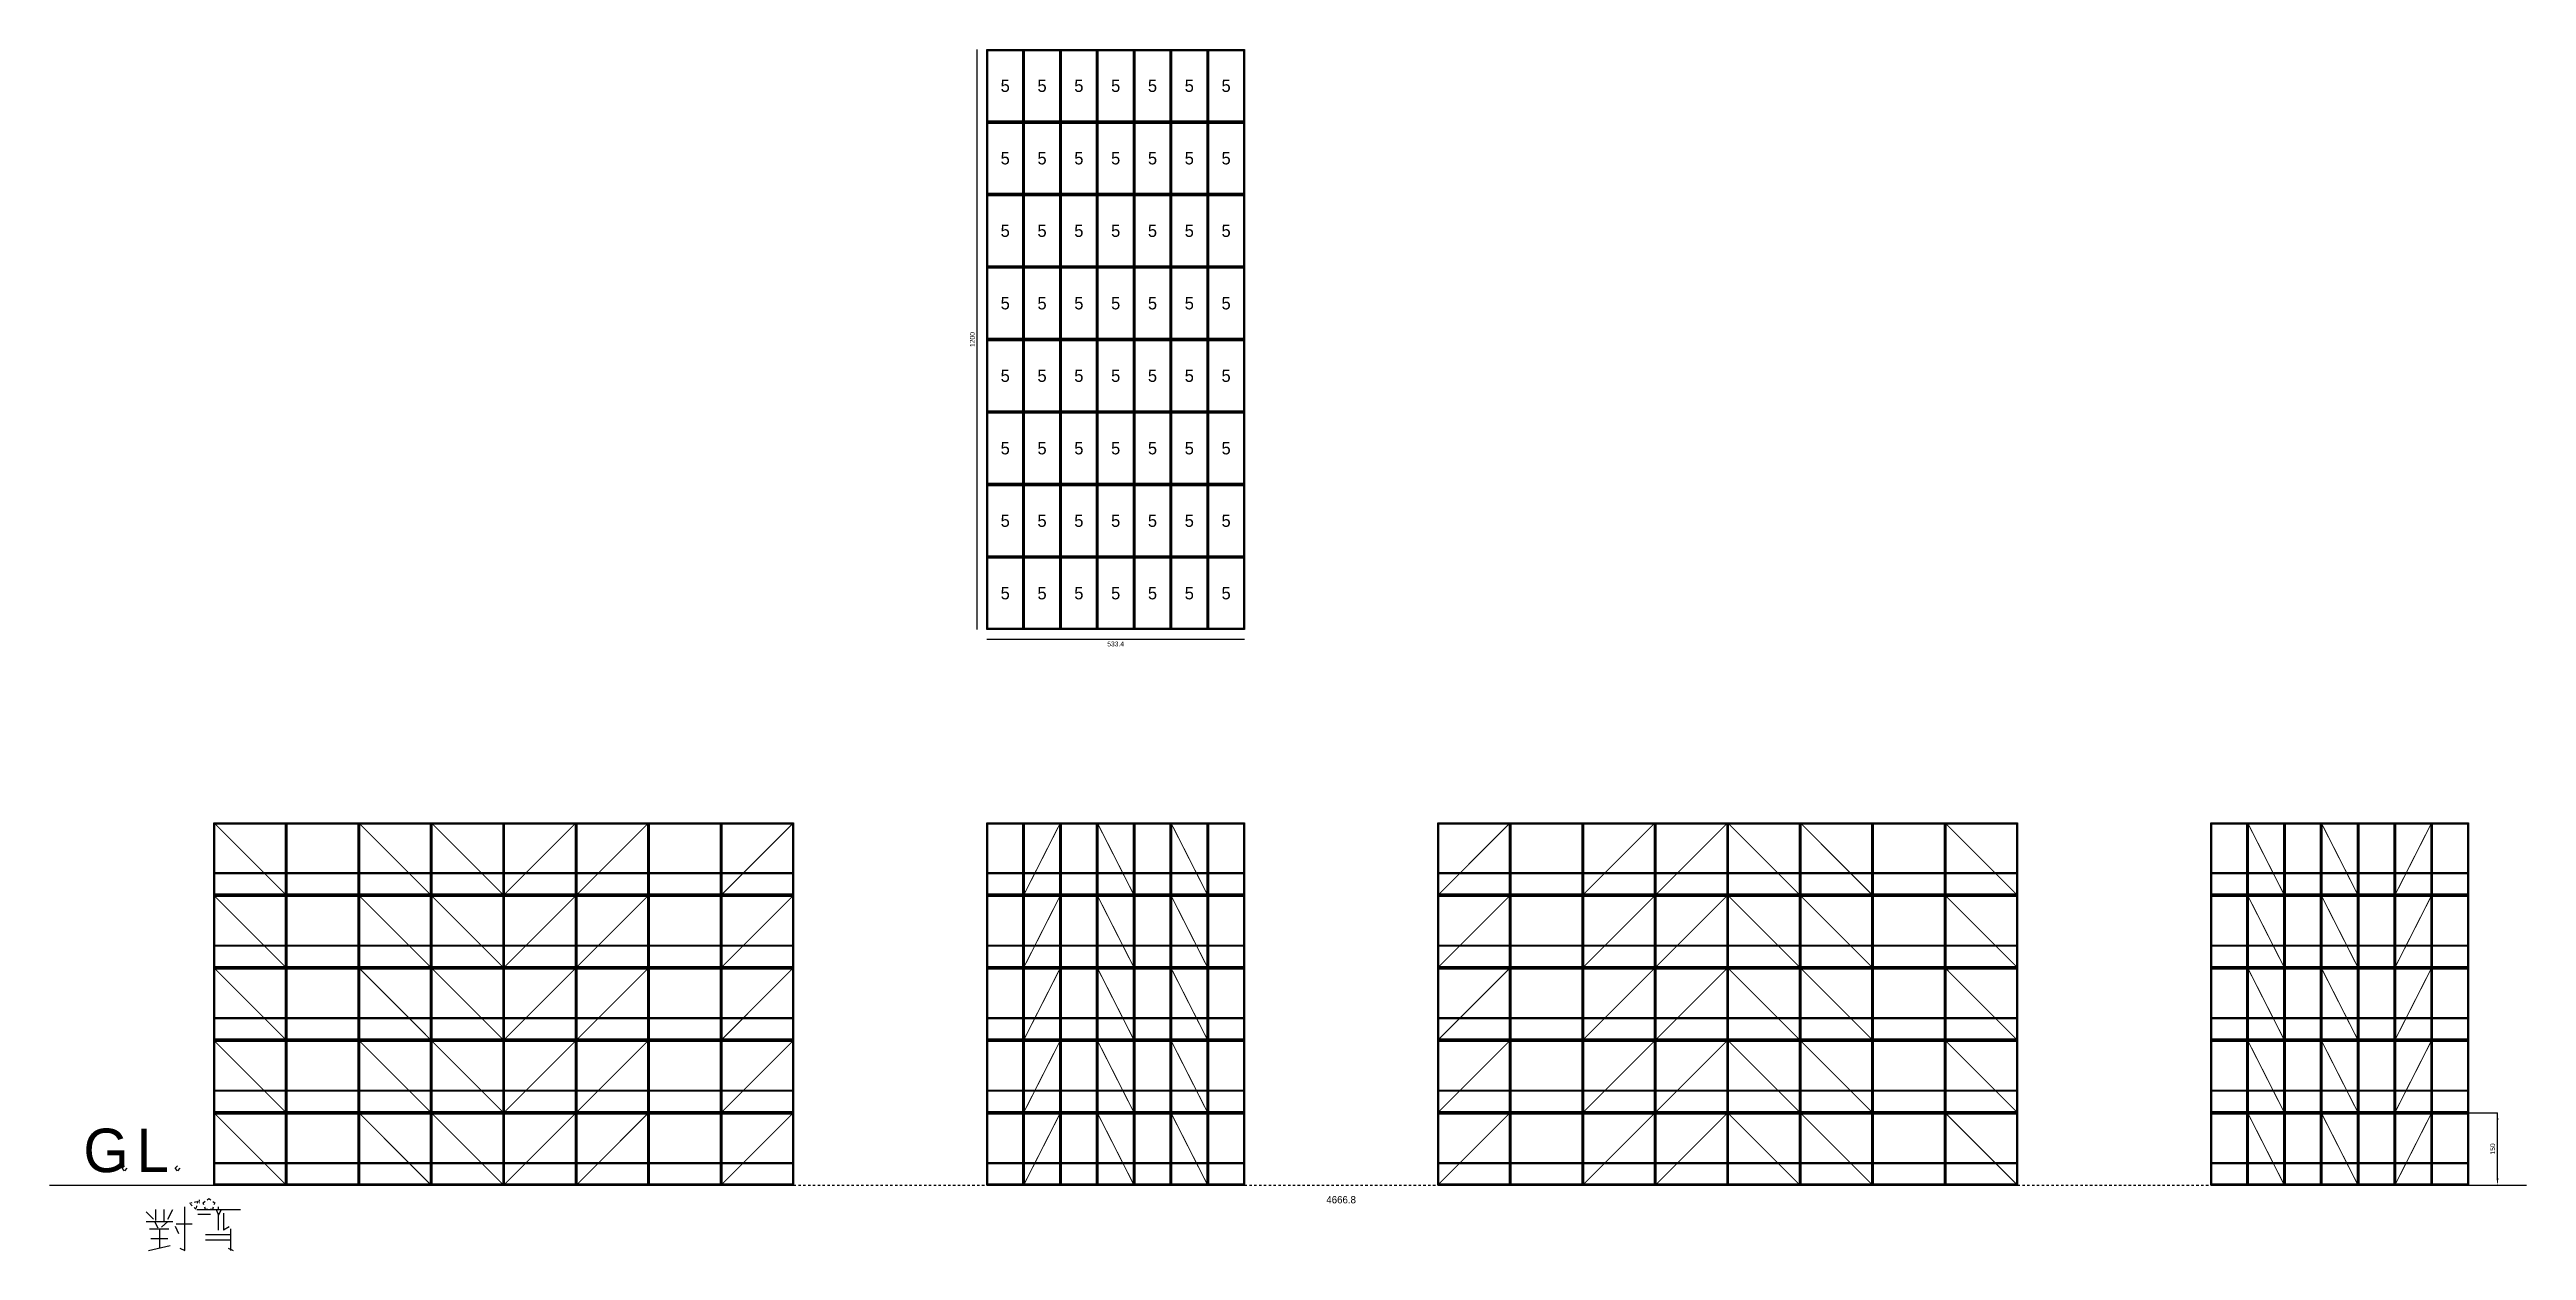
# Model space of a CAD drawing. Header units: metres. Extents: x -300 to 4827, y -95 to 2390.
import ezdxf
from ezdxf.enums import TextEntityAlignment as Align

# ---------------------------------------------------------------- set-up
doc = ezdxf.new("R2010")
doc.units = ezdxf.units.M
doc.linetypes.add('DASHED', pattern=[10, 5, -5])
for name, color, linetype in [('base_line', 7, 'CONTINUOUS'), ('diagonal_braces', 5, 'CONTINUOUS'), ('rect_polygon', 7, 'CONTINUOUS'), ('rung', 7, 'CONTINUOUS'), ('space_line', 7, 'DASHED')]:
    doc.layers.add(name, color=color, linetype=linetype)

msp = doc.modelspace()

# ---------------------------------------------------------------- texts
at = {"layer": 'base_line'}
for s, p in [('1200', (1610, 1790)), ('150', (4756.8, 115))]:
    msp.add_text(s, height=10, rotation=90, dxfattribs=at).set_placement(p, align=Align.MIDDLE_CENTER)
for s, height, p in [('533.4', 10, (1906.7, 1160)), ('4666.8', 15, (2373.4, 10))]:
    msp.add_text(s, height=height, dxfattribs=at).set_placement(p, align=Align.MIDDLE_CENTER)
for s, p in [('G', (-230, 40)), ('L', (-120, 40))]:
    msp.add_text(s, height=90, dxfattribs=at).set_placement(p, align=Align.BOTTOM_LEFT)
at = {"layer": 'rect_polygon'}
for p in [(1678.1, 2315), (1678.1, 2315), (1678.1, 2315), (1678.1, 2315), (1678.1, 2315), (1754.3, 2315), (1754.3, 2315), (1754.3, 2315), (1754.3, 2315), (1754.3, 2315), (1830.5, 2315), (1830.5, 2315), (1830.5, 2315), (1830.5, 2315), (1830.5, 2315), (1906.7, 2315), (1906.7, 2315), (1906.7, 2315), (1906.7, 2315), (1906.7, 2315), (1982.9, 2315), (1982.9, 2315), (1982.9, 2315), (1982.9, 2315), (1982.9, 2315), (2059.1, 2315), (2059.1, 2315), (2059.1, 2315), (2059.1, 2315), (2059.1, 2315), (2135.3, 2315), (2135.3, 2315), (2135.3, 2315), (2135.3, 2315), (2135.3, 2315), (1678.1, 2165), (1678.1, 2165), (1678.1, 2165), (1678.1, 2165), (1678.1, 2165), (1754.3, 2165), (1754.3, 2165), (1754.3, 2165), (1754.3, 2165), (1754.3, 2165), (1830.5, 2165), (1830.5, 2165), (1830.5, 2165), (1830.5, 2165), (1830.5, 2165), (1906.7, 2165), (1906.7, 2165), (1906.7, 2165), (1906.7, 2165), (1906.7, 2165), (1982.9, 2165), (1982.9, 2165), (1982.9, 2165), (1982.9, 2165), (1982.9, 2165), (2059.1, 2165), (2059.1, 2165), (2059.1, 2165), (2059.1, 2165), (2059.1, 2165), (2135.3, 2165), (2135.3, 2165), (2135.3, 2165), (2135.3, 2165), (2135.3, 2165), (1678.1, 2015), (1678.1, 2015), (1678.1, 2015), (1678.1, 2015), (1678.1, 2015), (1754.3, 2015), (1754.3, 2015), (1754.3, 2015), (1754.3, 2015), (1754.3, 2015), (1830.5, 2015), (1830.5, 2015), (1830.5, 2015), (1830.5, 2015), (1830.5, 2015), (1906.7, 2015), (1906.7, 2015), (1906.7, 2015), (1906.7, 2015), (1906.7, 2015), (1982.9, 2015), (1982.9, 2015), (1982.9, 2015), (1982.9, 2015), (1982.9, 2015), (2059.1, 2015), (2059.1, 2015), (2059.1, 2015), (2059.1, 2015), (2059.1, 2015), (2135.3, 2015), (2135.3, 2015), (2135.3, 2015), (2135.3, 2015), (2135.3, 2015), (1678.1, 1865), (1678.1, 1865), (1678.1, 1865), (1678.1, 1865), (1678.1, 1865), (1754.3, 1865), (1754.3, 1865), (1754.3, 1865), (1754.3, 1865), (1754.3, 1865), (1830.5, 1865), (1830.5, 1865), (1830.5, 1865), (1830.5, 1865), (1830.5, 1865), (1906.7, 1865), (1906.7, 1865), (1906.7, 1865), (1906.7, 1865), (1906.7, 1865), (1982.9, 1865), (1982.9, 1865), (1982.9, 1865), (1982.9, 1865), (1982.9, 1865), (2059.1, 1865), (2059.1, 1865), (2059.1, 1865), (2059.1, 1865), (2059.1, 1865), (2135.3, 1865), (2135.3, 1865), (2135.3, 1865), (2135.3, 1865), (2135.3, 1865), (1678.1, 1715), (1678.1, 1715), (1678.1, 1715), (1678.1, 1715), (1678.1, 1715), (1754.3, 1715), (1754.3, 1715), (1754.3, 1715), (1754.3, 1715), (1754.3, 1715), (1830.5, 1715), (1830.5, 1715), (1830.5, 1715), (1830.5, 1715), (1830.5, 1715), (1906.7, 1715), (1906.7, 1715), (1906.7, 1715), (1906.7, 1715), (1906.7, 1715), (1982.9, 1715), (1982.9, 1715), (1982.9, 1715), (1982.9, 1715), (1982.9, 1715), (2059.1, 1715), (2059.1, 1715), (2059.1, 1715), (2059.1, 1715), (2059.1, 1715), (2135.3, 1715), (2135.3, 1715), (2135.3, 1715), (2135.3, 1715), (2135.3, 1715), (1678.1, 1565), (1678.1, 1565), (1678.1, 1565), (1678.1, 1565), (1678.1, 1565), (1754.3, 1565), (1754.3, 1565), (1754.3, 1565), (1754.3, 1565), (1754.3, 1565), (1830.5, 1565), (1830.5, 1565), (1830.5, 1565), (1830.5, 1565), (1830.5, 1565), (1906.7, 1565), (1906.7, 1565), (1906.7, 1565), (1906.7, 1565), (1906.7, 1565), (1982.9, 1565), (1982.9, 1565), (1982.9, 1565), (1982.9, 1565), (1982.9, 1565), (2059.1, 1565), (2059.1, 1565), (2059.1, 1565), (2059.1, 1565), (2059.1, 1565), (2135.3, 1565), (2135.3, 1565), (2135.3, 1565), (2135.3, 1565), (2135.3, 1565), (1678.1, 1415), (1678.1, 1415), (1678.1, 1415), (1678.1, 1415), (1678.1, 1415), (1754.3, 1415), (1754.3, 1415), (1754.3, 1415), (1754.3, 1415), (1754.3, 1415), (1830.5, 1415), (1830.5, 1415), (1830.5, 1415), (1830.5, 1415), (1830.5, 1415), (1906.7, 1415), (1906.7, 1415), (1906.7, 1415), (1906.7, 1415), (1906.7, 1415), (1982.9, 1415), (1982.9, 1415), (1982.9, 1415), (1982.9, 1415), (1982.9, 1415), (2059.1, 1415), (2059.1, 1415), (2059.1, 1415), (2059.1, 1415), (2059.1, 1415), (2135.3, 1415), (2135.3, 1415), (2135.3, 1415), (2135.3, 1415), (2135.3, 1415), (1678.1, 1265), (1678.1, 1265), (1678.1, 1265), (1678.1, 1265), (1678.1, 1265), (1754.3, 1265), (1754.3, 1265), (1754.3, 1265), (1754.3, 1265), (1754.3, 1265), (1830.5, 1265), (1830.5, 1265), (1830.5, 1265), (1830.5, 1265), (1830.5, 1265), (1906.7, 1265), (1906.7, 1265), (1906.7, 1265), (1906.7, 1265), (1906.7, 1265), (1982.9, 1265), (1982.9, 1265), (1982.9, 1265), (1982.9, 1265), (1982.9, 1265), (2059.1, 1265), (2059.1, 1265), (2059.1, 1265), (2059.1, 1265), (2059.1, 1265), (2135.3, 1265), (2135.3, 1265), (2135.3, 1265), (2135.3, 1265), (2135.3, 1265)]:
    msp.add_text('5', height=25.4, dxfattribs=at).set_placement(p, align=Align.MIDDLE_CENTER)

# ---------------------------------------------------------------- linework, layer by layer
at = {"layer": 'base_line'}
for p, q in [((1620, 1190), (1620, 2390)), ((1640, 1170), (2173.4, 1170)), ((4706.8, 190), (4766.8, 190)), ((4766.8, 55), (4766.8, 190)), ((-145, 80), (-150, 75)), ((-145, 70), (-150, 75)), ((-140, 75), (-145, 70)), ((-35, 80), (-40, 75)), ((-35, 70), (-40, 75)), ((-30, 75), (-35, 70)), ((-300, 40), (1240, 40)), ((1640, 40), (2173.4, 40)), ((2573.4, 40), (3773.4, 40)), ((4173.4, 40), (4826.8, 40)), ((-100, -15), (-85, -30)), ((-100, -35), (-45, -35)), ((-93, -50), (-53, -50)), ((-83, -35), (-76, -48)), ((-80, -33), (-80, -10)), ((-72.5, -50), (-72.5, -90)), ((-68, -47), (-55, -35)), ((-63, -35), (-63, -10)), ((-55, -30), (-45, -10)), ((-40, -45), (-33, -60)), ((-38, -40), (-5, -40)), ((-20, -95), (-20, -5)), ((5, -10), (95, -10)), ((7, -20), (33, -20)), ((45, -10), (50, -22)), ((50, -10), (50, -5)), ((55, -10), (50, -22)), ((50, -53), (50, -22)), ((60, -18), (60, -53)), ((72, -46), (60, -53)), ((75, -95), (75, -50)), ((-95, -95), (-50, -85)), ((-90, -70), (-55, -70)), ((-30, -90), (-20, -95)), ((23, -62), (75, -62)), ((23, -73), (75, -73)), ((70, -90), (80, -95)), ((70, -90), (80, -95)), ((70, -90), (80, -95)), ((70, -90), (80, -95)), ((70, -90), (80, -95)), ((70, -90), (80, -95))]:
    msp.add_line(p, q, dxfattribs=at)
for points in [[(4766.8, 175, 4, 0.05, 0), (4766.8, 190, 4, 0.05, 0)], [(4766.8, 55, 4, 0.05, 0), (4766.8, 40, 4, 0.05, 0)]]:
    msp.add_lwpolyline(points, format="xyseb", dxfattribs=at)
at = {"layer": 'diagonal_braces'}
for points in [[(40, 790, 2, 2, 0), (190, 640, 2, 2, 0)], [(40, 790, 2, 2, 0), (190, 640, 2, 2, 0)], [(40, 790, 2, 2, 0), (190, 640, 2, 2, 0)], [(40, 790, 2, 2, 0), (190, 640, 2, 2, 0)], [(40, 790, 2, 2, 0), (190, 640, 2, 2, 0)], [(40, 790, 2, 2, 0), (190, 640, 2, 2, 0)], [(40, 790, 2, 2, 0), (190, 640, 2, 2, 0)], [(340, 790, 2, 2, 0), (490, 640, 2, 2, 0)], [(340, 790, 2, 2, 0), (490, 640, 2, 2, 0)], [(340, 790, 2, 2, 0), (490, 640, 2, 2, 0)], [(340, 790, 2, 2, 0), (490, 640, 2, 2, 0)], [(340, 790, 2, 2, 0), (490, 640, 2, 2, 0)], [(340, 790, 2, 2, 0), (490, 640, 2, 2, 0)], [(340, 790, 2, 2, 0), (490, 640, 2, 2, 0)], [(490, 790, 2, 2, 0), (640, 640, 2, 2, 0)], [(490, 790, 2, 2, 0), (640, 640, 2, 2, 0)], [(490, 790, 2, 2, 0), (640, 640, 2, 2, 0)], [(490, 790, 2, 2, 0), (640, 640, 2, 2, 0)], [(490, 790, 2, 2, 0), (640, 640, 2, 2, 0)], [(490, 790, 2, 2, 0), (640, 640, 2, 2, 0)], [(490, 790, 2, 2, 0), (640, 640, 2, 2, 0)], [(640, 640, 2, 2, 0), (790, 790, 2, 2, 0)], [(640, 640, 2, 2, 0), (790, 790, 2, 2, 0)], [(640, 640, 2, 2, 0), (790, 790, 2, 2, 0)], [(640, 640, 2, 2, 0), (790, 790, 2, 2, 0)], [(640, 640, 2, 2, 0), (790, 790, 2, 2, 0)], [(640, 640, 2, 2, 0), (790, 790, 2, 2, 0)], [(640, 640, 2, 2, 0), (790, 790, 2, 2, 0)], [(790, 640, 2, 2, 0), (940, 790, 2, 2, 0)], [(790, 640, 2, 2, 0), (940, 790, 2, 2, 0)], [(790, 640, 2, 2, 0), (940, 790, 2, 2, 0)], [(790, 640, 2, 2, 0), (940, 790, 2, 2, 0)], [(790, 640, 2, 2, 0), (940, 790, 2, 2, 0)], [(790, 640, 2, 2, 0), (940, 790, 2, 2, 0)], [(790, 640, 2, 2, 0), (940, 790, 2, 2, 0)], [(1090, 640, 2, 2, 0), (1240, 790, 2, 2, 0)], [(1090, 640, 2, 2, 0), (1240, 790, 2, 2, 0)], [(1090, 640, 2, 2, 0), (1240, 790, 2, 2, 0)], [(1090, 640, 2, 2, 0), (1240, 790, 2, 2, 0)], [(1090, 640, 2, 2, 0), (1240, 790, 2, 2, 0)], [(1090, 640, 2, 2, 0), (1240, 790, 2, 2, 0)], [(1090, 640, 2, 2, 0), (1240, 790, 2, 2, 0)], [(1716.2, 640, 2, 2, 0), (1792.4, 790, 2, 2, 0)], [(1716.2, 640, 2, 2, 0), (1792.4, 790, 2, 2, 0)], [(1716.2, 640, 2, 2, 0), (1792.4, 790, 2, 2, 0)], [(1716.2, 640, 2, 2, 0), (1792.4, 790, 2, 2, 0)], [(1716.2, 640, 2, 2, 0), (1792.4, 790, 2, 2, 0)], [(1716.2, 640, 2, 2, 0), (1792.4, 790, 2, 2, 0)], [(1716.2, 640, 2, 2, 0), (1792.4, 790, 2, 2, 0)], [(1716.2, 640, 2, 2, 0), (1792.4, 790, 2, 2, 0)], [(1868.6, 790, 2, 2, 0), (1944.8, 640, 2, 2, 0)], [(1868.6, 790, 2, 2, 0), (1944.8, 640, 2, 2, 0)], [(1868.6, 790, 2, 2, 0), (1944.8, 640, 2, 2, 0)], [(1868.6, 790, 2, 2, 0), (1944.8, 640, 2, 2, 0)], [(1868.6, 790, 2, 2, 0), (1944.8, 640, 2, 2, 0)], [(1868.6, 790, 2, 2, 0), (1944.8, 640, 2, 2, 0)], [(1868.6, 790, 2, 2, 0), (1944.8, 640, 2, 2, 0)], [(1868.6, 790, 2, 2, 0), (1944.8, 640, 2, 2, 0)], [(2021, 790, 2, 2, 0), (2097.2, 640, 2, 2, 0)], [(2021, 790, 2, 2, 0), (2097.2, 640, 2, 2, 0)], [(2021, 790, 2, 2, 0), (2097.2, 640, 2, 2, 0)], [(2021, 790, 2, 2, 0), (2097.2, 640, 2, 2, 0)], [(2021, 790, 2, 2, 0), (2097.2, 640, 2, 2, 0)], [(2021, 790, 2, 2, 0), (2097.2, 640, 2, 2, 0)], [(2021, 790, 2, 2, 0), (2097.2, 640, 2, 2, 0)], [(2021, 790, 2, 2, 0), (2097.2, 640, 2, 2, 0)], [(2573.4, 640, 2, 2, 0), (2723.4, 790, 2, 2, 0)], [(2573.4, 640, 2, 2, 0), (2723.4, 790, 2, 2, 0)], [(2573.4, 640, 2, 2, 0), (2723.4, 790, 2, 2, 0)], [(2573.4, 640, 2, 2, 0), (2723.4, 790, 2, 2, 0)], [(2573.4, 640, 2, 2, 0), (2723.4, 790, 2, 2, 0)], [(2573.4, 640, 2, 2, 0), (2723.4, 790, 2, 2, 0)], [(2573.4, 640, 2, 2, 0), (2723.4, 790, 2, 2, 0)], [(2873.4, 640, 2, 2, 0), (3023.4, 790, 2, 2, 0)], [(2873.4, 640, 2, 2, 0), (3023.4, 790, 2, 2, 0)], [(2873.4, 640, 2, 2, 0), (3023.4, 790, 2, 2, 0)], [(2873.4, 640, 2, 2, 0), (3023.4, 790, 2, 2, 0)], [(2873.4, 640, 2, 2, 0), (3023.4, 790, 2, 2, 0)], [(2873.4, 640, 2, 2, 0), (3023.4, 790, 2, 2, 0)], [(2873.4, 640, 2, 2, 0), (3023.4, 790, 2, 2, 0)], [(3023.4, 640, 2, 2, 0), (3173.4, 790, 2, 2, 0)], [(3023.4, 640, 2, 2, 0), (3173.4, 790, 2, 2, 0)], [(3023.4, 640, 2, 2, 0), (3173.4, 790, 2, 2, 0)], [(3023.4, 640, 2, 2, 0), (3173.4, 790, 2, 2, 0)], [(3023.4, 640, 2, 2, 0), (3173.4, 790, 2, 2, 0)], [(3023.4, 640, 2, 2, 0), (3173.4, 790, 2, 2, 0)], [(3023.4, 640, 2, 2, 0), (3173.4, 790, 2, 2, 0)], [(3173.4, 790, 2, 2, 0), (3323.4, 640, 2, 2, 0)], [(3173.4, 790, 2, 2, 0), (3323.4, 640, 2, 2, 0)], [(3173.4, 790, 2, 2, 0), (3323.4, 640, 2, 2, 0)], [(3173.4, 790, 2, 2, 0), (3323.4, 640, 2, 2, 0)], [(3173.4, 790, 2, 2, 0), (3323.4, 640, 2, 2, 0)], [(3173.4, 790, 2, 2, 0), (3323.4, 640, 2, 2, 0)], [(3173.4, 790, 2, 2, 0), (3323.4, 640, 2, 2, 0)], [(3323.4, 790, 2, 2, 0), (3473.4, 640, 2, 2, 0)], [(3323.4, 790, 2, 2, 0), (3473.4, 640, 2, 2, 0)], [(3323.4, 790, 2, 2, 0), (3473.4, 640, 2, 2, 0)], [(3323.4, 790, 2, 2, 0), (3473.4, 640, 2, 2, 0)], [(3323.4, 790, 2, 2, 0), (3473.4, 640, 2, 2, 0)], [(3323.4, 790, 2, 2, 0), (3473.4, 640, 2, 2, 0)], [(3323.4, 790, 2, 2, 0), (3473.4, 640, 2, 2, 0)], [(3623.4, 790, 2, 2, 0), (3773.4, 640, 2, 2, 0)], [(3623.4, 790, 2, 2, 0), (3773.4, 640, 2, 2, 0)], [(3623.4, 790, 2, 2, 0), (3773.4, 640, 2, 2, 0)], [(3623.4, 790, 2, 2, 0), (3773.4, 640, 2, 2, 0)], [(3623.4, 790, 2, 2, 0), (3773.4, 640, 2, 2, 0)], [(3623.4, 790, 2, 2, 0), (3773.4, 640, 2, 2, 0)], [(3623.4, 790, 2, 2, 0), (3773.4, 640, 2, 2, 0)], [(4249.6, 790, 2, 2, 0), (4325.8, 640, 2, 2, 0)], [(4249.6, 790, 2, 2, 0), (4325.8, 640, 2, 2, 0)], [(4249.6, 790, 2, 2, 0), (4325.8, 640, 2, 2, 0)], [(4249.6, 790, 2, 2, 0), (4325.8, 640, 2, 2, 0)], [(4249.6, 790, 2, 2, 0), (4325.8, 640, 2, 2, 0)], [(4249.6, 790, 2, 2, 0), (4325.8, 640, 2, 2, 0)], [(4249.6, 790, 2, 2, 0), (4325.8, 640, 2, 2, 0)], [(4249.6, 790, 2, 2, 0), (4325.8, 640, 2, 2, 0)], [(4402, 790, 2, 2, 0), (4478.2, 640, 2, 2, 0)], [(4402, 790, 2, 2, 0), (4478.2, 640, 2, 2, 0)], [(4402, 790, 2, 2, 0), (4478.2, 640, 2, 2, 0)], [(4402, 790, 2, 2, 0), (4478.2, 640, 2, 2, 0)], [(4402, 790, 2, 2, 0), (4478.2, 640, 2, 2, 0)], [(4402, 790, 2, 2, 0), (4478.2, 640, 2, 2, 0)], [(4402, 790, 2, 2, 0), (4478.2, 640, 2, 2, 0)], [(4402, 790, 2, 2, 0), (4478.2, 640, 2, 2, 0)], [(4554.4, 640, 2, 2, 0), (4630.6, 790, 2, 2, 0)], [(4554.4, 640, 2, 2, 0), (4630.6, 790, 2, 2, 0)], [(4554.4, 640, 2, 2, 0), (4630.6, 790, 2, 2, 0)], [(4554.4, 640, 2, 2, 0), (4630.6, 790, 2, 2, 0)], [(4554.4, 640, 2, 2, 0), (4630.6, 790, 2, 2, 0)], [(4554.4, 640, 2, 2, 0), (4630.6, 790, 2, 2, 0)], [(4554.4, 640, 2, 2, 0), (4630.6, 790, 2, 2, 0)], [(4554.4, 640, 2, 2, 0), (4630.6, 790, 2, 2, 0)], [(40, 640, 2, 2, 0), (190, 490, 2, 2, 0)], [(40, 640, 2, 2, 0), (190, 490, 2, 2, 0)], [(40, 640, 2, 2, 0), (190, 490, 2, 2, 0)], [(40, 640, 2, 2, 0), (190, 490, 2, 2, 0)], [(40, 640, 2, 2, 0), (190, 490, 2, 2, 0)], [(40, 640, 2, 2, 0), (190, 490, 2, 2, 0)], [(40, 640, 2, 2, 0), (190, 490, 2, 2, 0)], [(340, 640, 2, 2, 0), (490, 490, 2, 2, 0)], [(340, 640, 2, 2, 0), (490, 490, 2, 2, 0)], [(340, 640, 2, 2, 0), (490, 490, 2, 2, 0)], [(340, 640, 2, 2, 0), (490, 490, 2, 2, 0)], [(340, 640, 2, 2, 0), (490, 490, 2, 2, 0)], [(340, 640, 2, 2, 0), (490, 490, 2, 2, 0)], [(340, 640, 2, 2, 0), (490, 490, 2, 2, 0)], [(490, 640, 2, 2, 0), (640, 490, 2, 2, 0)], [(490, 640, 2, 2, 0), (640, 490, 2, 2, 0)], [(490, 640, 2, 2, 0), (640, 490, 2, 2, 0)], [(490, 640, 2, 2, 0), (640, 490, 2, 2, 0)], [(490, 640, 2, 2, 0), (640, 490, 2, 2, 0)], [(490, 640, 2, 2, 0), (640, 490, 2, 2, 0)], [(490, 640, 2, 2, 0), (640, 490, 2, 2, 0)], [(640, 490, 2, 2, 0), (790, 640, 2, 2, 0)], [(640, 490, 2, 2, 0), (790, 640, 2, 2, 0)], [(640, 490, 2, 2, 0), (790, 640, 2, 2, 0)], [(640, 490, 2, 2, 0), (790, 640, 2, 2, 0)], [(640, 490, 2, 2, 0), (790, 640, 2, 2, 0)], [(640, 490, 2, 2, 0), (790, 640, 2, 2, 0)], [(640, 490, 2, 2, 0), (790, 640, 2, 2, 0)], [(790, 490, 2, 2, 0), (940, 640, 2, 2, 0)], [(790, 490, 2, 2, 0), (940, 640, 2, 2, 0)], [(790, 490, 2, 2, 0), (940, 640, 2, 2, 0)], [(790, 490, 2, 2, 0), (940, 640, 2, 2, 0)], [(790, 490, 2, 2, 0), (940, 640, 2, 2, 0)], [(790, 490, 2, 2, 0), (940, 640, 2, 2, 0)], [(790, 490, 2, 2, 0), (940, 640, 2, 2, 0)], [(1090, 490, 2, 2, 0), (1240, 640, 2, 2, 0)], [(1090, 490, 2, 2, 0), (1240, 640, 2, 2, 0)], [(1090, 490, 2, 2, 0), (1240, 640, 2, 2, 0)], [(1090, 490, 2, 2, 0), (1240, 640, 2, 2, 0)], [(1090, 490, 2, 2, 0), (1240, 640, 2, 2, 0)], [(1090, 490, 2, 2, 0), (1240, 640, 2, 2, 0)], [(1090, 490, 2, 2, 0), (1240, 640, 2, 2, 0)], [(1716.2, 490, 2, 2, 0), (1792.4, 640, 2, 2, 0)], [(1716.2, 490, 2, 2, 0), (1792.4, 640, 2, 2, 0)], [(1716.2, 490, 2, 2, 0), (1792.4, 640, 2, 2, 0)], [(1716.2, 490, 2, 2, 0), (1792.4, 640, 2, 2, 0)], [(1716.2, 490, 2, 2, 0), (1792.4, 640, 2, 2, 0)], [(1716.2, 490, 2, 2, 0), (1792.4, 640, 2, 2, 0)], [(1716.2, 490, 2, 2, 0), (1792.4, 640, 2, 2, 0)], [(1716.2, 490, 2, 2, 0), (1792.4, 640, 2, 2, 0)], [(1868.6, 640, 2, 2, 0), (1944.8, 490, 2, 2, 0)], [(1868.6, 640, 2, 2, 0), (1944.8, 490, 2, 2, 0)], [(1868.6, 640, 2, 2, 0), (1944.8, 490, 2, 2, 0)], [(1868.6, 640, 2, 2, 0), (1944.8, 490, 2, 2, 0)], [(1868.6, 640, 2, 2, 0), (1944.8, 490, 2, 2, 0)], [(1868.6, 640, 2, 2, 0), (1944.8, 490, 2, 2, 0)], [(1868.6, 640, 2, 2, 0), (1944.8, 490, 2, 2, 0)], [(1868.6, 640, 2, 2, 0), (1944.8, 490, 2, 2, 0)], [(2021, 640, 2, 2, 0), (2097.2, 490, 2, 2, 0)], [(2021, 640, 2, 2, 0), (2097.2, 490, 2, 2, 0)], [(2021, 640, 2, 2, 0), (2097.2, 490, 2, 2, 0)], [(2021, 640, 2, 2, 0), (2097.2, 490, 2, 2, 0)], [(2021, 640, 2, 2, 0), (2097.2, 490, 2, 2, 0)], [(2021, 640, 2, 2, 0), (2097.2, 490, 2, 2, 0)], [(2021, 640, 2, 2, 0), (2097.2, 490, 2, 2, 0)], [(2021, 640, 2, 2, 0), (2097.2, 490, 2, 2, 0)], [(2573.4, 490, 2, 2, 0), (2723.4, 640, 2, 2, 0)], [(2573.4, 490, 2, 2, 0), (2723.4, 640, 2, 2, 0)], [(2573.4, 490, 2, 2, 0), (2723.4, 640, 2, 2, 0)], [(2573.4, 490, 2, 2, 0), (2723.4, 640, 2, 2, 0)], [(2573.4, 490, 2, 2, 0), (2723.4, 640, 2, 2, 0)], [(2573.4, 490, 2, 2, 0), (2723.4, 640, 2, 2, 0)], [(2573.4, 490, 2, 2, 0), (2723.4, 640, 2, 2, 0)], [(2873.4, 490, 2, 2, 0), (3023.4, 640, 2, 2, 0)], [(2873.4, 490, 2, 2, 0), (3023.4, 640, 2, 2, 0)], [(2873.4, 490, 2, 2, 0), (3023.4, 640, 2, 2, 0)], [(2873.4, 490, 2, 2, 0), (3023.4, 640, 2, 2, 0)], [(2873.4, 490, 2, 2, 0), (3023.4, 640, 2, 2, 0)], [(2873.4, 490, 2, 2, 0), (3023.4, 640, 2, 2, 0)], [(2873.4, 490, 2, 2, 0), (3023.4, 640, 2, 2, 0)], [(3023.4, 490, 2, 2, 0), (3173.4, 640, 2, 2, 0)], [(3023.4, 490, 2, 2, 0), (3173.4, 640, 2, 2, 0)], [(3023.4, 490, 2, 2, 0), (3173.4, 640, 2, 2, 0)], [(3023.4, 490, 2, 2, 0), (3173.4, 640, 2, 2, 0)], [(3023.4, 490, 2, 2, 0), (3173.4, 640, 2, 2, 0)], [(3023.4, 490, 2, 2, 0), (3173.4, 640, 2, 2, 0)], [(3023.4, 490, 2, 2, 0), (3173.4, 640, 2, 2, 0)], [(3173.4, 640, 2, 2, 0), (3323.4, 490, 2, 2, 0)], [(3173.4, 640, 2, 2, 0), (3323.4, 490, 2, 2, 0)], [(3173.4, 640, 2, 2, 0), (3323.4, 490, 2, 2, 0)], [(3173.4, 640, 2, 2, 0), (3323.4, 490, 2, 2, 0)], [(3173.4, 640, 2, 2, 0), (3323.4, 490, 2, 2, 0)], [(3173.4, 640, 2, 2, 0), (3323.4, 490, 2, 2, 0)], [(3173.4, 640, 2, 2, 0), (3323.4, 490, 2, 2, 0)], [(3323.4, 640, 2, 2, 0), (3473.4, 490, 2, 2, 0)], [(3323.4, 640, 2, 2, 0), (3473.4, 490, 2, 2, 0)], [(3323.4, 640, 2, 2, 0), (3473.4, 490, 2, 2, 0)], [(3323.4, 640, 2, 2, 0), (3473.4, 490, 2, 2, 0)], [(3323.4, 640, 2, 2, 0), (3473.4, 490, 2, 2, 0)], [(3323.4, 640, 2, 2, 0), (3473.4, 490, 2, 2, 0)], [(3323.4, 640, 2, 2, 0), (3473.4, 490, 2, 2, 0)], [(3623.4, 640, 2, 2, 0), (3773.4, 490, 2, 2, 0)], [(3623.4, 640, 2, 2, 0), (3773.4, 490, 2, 2, 0)], [(3623.4, 640, 2, 2, 0), (3773.4, 490, 2, 2, 0)], [(3623.4, 640, 2, 2, 0), (3773.4, 490, 2, 2, 0)], [(3623.4, 640, 2, 2, 0), (3773.4, 490, 2, 2, 0)], [(3623.4, 640, 2, 2, 0), (3773.4, 490, 2, 2, 0)], [(3623.4, 640, 2, 2, 0), (3773.4, 490, 2, 2, 0)], [(4249.6, 640, 2, 2, 0), (4325.8, 490, 2, 2, 0)], [(4249.6, 640, 2, 2, 0), (4325.8, 490, 2, 2, 0)], [(4249.6, 640, 2, 2, 0), (4325.8, 490, 2, 2, 0)], [(4249.6, 640, 2, 2, 0), (4325.8, 490, 2, 2, 0)], [(4249.6, 640, 2, 2, 0), (4325.8, 490, 2, 2, 0)], [(4249.6, 640, 2, 2, 0), (4325.8, 490, 2, 2, 0)], [(4249.6, 640, 2, 2, 0), (4325.8, 490, 2, 2, 0)], [(4249.6, 640, 2, 2, 0), (4325.8, 490, 2, 2, 0)], [(4402, 640, 2, 2, 0), (4478.2, 490, 2, 2, 0)], [(4402, 640, 2, 2, 0), (4478.2, 490, 2, 2, 0)], [(4402, 640, 2, 2, 0), (4478.2, 490, 2, 2, 0)], [(4402, 640, 2, 2, 0), (4478.2, 490, 2, 2, 0)], [(4402, 640, 2, 2, 0), (4478.2, 490, 2, 2, 0)], [(4402, 640, 2, 2, 0), (4478.2, 490, 2, 2, 0)], [(4402, 640, 2, 2, 0), (4478.2, 490, 2, 2, 0)], [(4402, 640, 2, 2, 0), (4478.2, 490, 2, 2, 0)], [(4554.4, 490, 2, 2, 0), (4630.6, 640, 2, 2, 0)], [(4554.4, 490, 2, 2, 0), (4630.6, 640, 2, 2, 0)], [(4554.4, 490, 2, 2, 0), (4630.6, 640, 2, 2, 0)], [(4554.4, 490, 2, 2, 0), (4630.6, 640, 2, 2, 0)], [(4554.4, 490, 2, 2, 0), (4630.6, 640, 2, 2, 0)], [(4554.4, 490, 2, 2, 0), (4630.6, 640, 2, 2, 0)], [(4554.4, 490, 2, 2, 0), (4630.6, 640, 2, 2, 0)], [(4554.4, 490, 2, 2, 0), (4630.6, 640, 2, 2, 0)], [(40, 490, 2, 2, 0), (190, 340, 2, 2, 0)], [(40, 490, 2, 2, 0), (190, 340, 2, 2, 0)], [(40, 490, 2, 2, 0), (190, 340, 2, 2, 0)], [(40, 490, 2, 2, 0), (190, 340, 2, 2, 0)], [(40, 490, 2, 2, 0), (190, 340, 2, 2, 0)], [(40, 490, 2, 2, 0), (190, 340, 2, 2, 0)], [(40, 490, 2, 2, 0), (190, 340, 2, 2, 0)], [(340, 490, 2, 2, 0), (490, 340, 2, 2, 0)], [(340, 490, 2, 2, 0), (490, 340, 2, 2, 0)], [(340, 490, 2, 2, 0), (490, 340, 2, 2, 0)], [(340, 490, 2, 2, 0), (490, 340, 2, 2, 0)], [(340, 490, 2, 2, 0), (490, 340, 2, 2, 0)], [(340, 490, 2, 2, 0), (490, 340, 2, 2, 0)], [(340, 490, 2, 2, 0), (490, 340, 2, 2, 0)], [(490, 490, 2, 2, 0), (640, 340, 2, 2, 0)], [(490, 490, 2, 2, 0), (640, 340, 2, 2, 0)], [(490, 490, 2, 2, 0), (640, 340, 2, 2, 0)], [(490, 490, 2, 2, 0), (640, 340, 2, 2, 0)], [(490, 490, 2, 2, 0), (640, 340, 2, 2, 0)], [(490, 490, 2, 2, 0), (640, 340, 2, 2, 0)], [(490, 490, 2, 2, 0), (640, 340, 2, 2, 0)], [(640, 340, 2, 2, 0), (790, 490, 2, 2, 0)], [(640, 340, 2, 2, 0), (790, 490, 2, 2, 0)], [(640, 340, 2, 2, 0), (790, 490, 2, 2, 0)], [(640, 340, 2, 2, 0), (790, 490, 2, 2, 0)], [(640, 340, 2, 2, 0), (790, 490, 2, 2, 0)], [(640, 340, 2, 2, 0), (790, 490, 2, 2, 0)], [(640, 340, 2, 2, 0), (790, 490, 2, 2, 0)], [(790, 340, 2, 2, 0), (940, 490, 2, 2, 0)], [(790, 340, 2, 2, 0), (940, 490, 2, 2, 0)], [(790, 340, 2, 2, 0), (940, 490, 2, 2, 0)], [(790, 340, 2, 2, 0), (940, 490, 2, 2, 0)], [(790, 340, 2, 2, 0), (940, 490, 2, 2, 0)], [(790, 340, 2, 2, 0), (940, 490, 2, 2, 0)], [(790, 340, 2, 2, 0), (940, 490, 2, 2, 0)], [(1090, 340, 2, 2, 0), (1240, 490, 2, 2, 0)], [(1090, 340, 2, 2, 0), (1240, 490, 2, 2, 0)], [(1090, 340, 2, 2, 0), (1240, 490, 2, 2, 0)], [(1090, 340, 2, 2, 0), (1240, 490, 2, 2, 0)], [(1090, 340, 2, 2, 0), (1240, 490, 2, 2, 0)], [(1090, 340, 2, 2, 0), (1240, 490, 2, 2, 0)], [(1090, 340, 2, 2, 0), (1240, 490, 2, 2, 0)], [(1716.2, 340, 2, 2, 0), (1792.4, 490, 2, 2, 0)], [(1716.2, 340, 2, 2, 0), (1792.4, 490, 2, 2, 0)], [(1716.2, 340, 2, 2, 0), (1792.4, 490, 2, 2, 0)], [(1716.2, 340, 2, 2, 0), (1792.4, 490, 2, 2, 0)], [(1716.2, 340, 2, 2, 0), (1792.4, 490, 2, 2, 0)], [(1716.2, 340, 2, 2, 0), (1792.4, 490, 2, 2, 0)], [(1716.2, 340, 2, 2, 0), (1792.4, 490, 2, 2, 0)], [(1716.2, 340, 2, 2, 0), (1792.4, 490, 2, 2, 0)], [(1868.6, 490, 2, 2, 0), (1944.8, 340, 2, 2, 0)], [(1868.6, 490, 2, 2, 0), (1944.8, 340, 2, 2, 0)], [(1868.6, 490, 2, 2, 0), (1944.8, 340, 2, 2, 0)], [(1868.6, 490, 2, 2, 0), (1944.8, 340, 2, 2, 0)], [(1868.6, 490, 2, 2, 0), (1944.8, 340, 2, 2, 0)], [(1868.6, 490, 2, 2, 0), (1944.8, 340, 2, 2, 0)], [(1868.6, 490, 2, 2, 0), (1944.8, 340, 2, 2, 0)], [(1868.6, 490, 2, 2, 0), (1944.8, 340, 2, 2, 0)], [(2021, 490, 2, 2, 0), (2097.2, 340, 2, 2, 0)], [(2021, 490, 2, 2, 0), (2097.2, 340, 2, 2, 0)], [(2021, 490, 2, 2, 0), (2097.2, 340, 2, 2, 0)], [(2021, 490, 2, 2, 0), (2097.2, 340, 2, 2, 0)], [(2021, 490, 2, 2, 0), (2097.2, 340, 2, 2, 0)], [(2021, 490, 2, 2, 0), (2097.2, 340, 2, 2, 0)], [(2021, 490, 2, 2, 0), (2097.2, 340, 2, 2, 0)], [(2021, 490, 2, 2, 0), (2097.2, 340, 2, 2, 0)], [(2573.4, 340, 2, 2, 0), (2723.4, 490, 2, 2, 0)], [(2573.4, 340, 2, 2, 0), (2723.4, 490, 2, 2, 0)], [(2573.4, 340, 2, 2, 0), (2723.4, 490, 2, 2, 0)], [(2573.4, 340, 2, 2, 0), (2723.4, 490, 2, 2, 0)], [(2573.4, 340, 2, 2, 0), (2723.4, 490, 2, 2, 0)], [(2573.4, 340, 2, 2, 0), (2723.4, 490, 2, 2, 0)], [(2573.4, 340, 2, 2, 0), (2723.4, 490, 2, 2, 0)], [(2873.4, 340, 2, 2, 0), (3023.4, 490, 2, 2, 0)], [(2873.4, 340, 2, 2, 0), (3023.4, 490, 2, 2, 0)], [(2873.4, 340, 2, 2, 0), (3023.4, 490, 2, 2, 0)], [(2873.4, 340, 2, 2, 0), (3023.4, 490, 2, 2, 0)], [(2873.4, 340, 2, 2, 0), (3023.4, 490, 2, 2, 0)], [(2873.4, 340, 2, 2, 0), (3023.4, 490, 2, 2, 0)], [(2873.4, 340, 2, 2, 0), (3023.4, 490, 2, 2, 0)], [(3023.4, 340, 2, 2, 0), (3173.4, 490, 2, 2, 0)], [(3023.4, 340, 2, 2, 0), (3173.4, 490, 2, 2, 0)], [(3023.4, 340, 2, 2, 0), (3173.4, 490, 2, 2, 0)], [(3023.4, 340, 2, 2, 0), (3173.4, 490, 2, 2, 0)], [(3023.4, 340, 2, 2, 0), (3173.4, 490, 2, 2, 0)], [(3023.4, 340, 2, 2, 0), (3173.4, 490, 2, 2, 0)], [(3023.4, 340, 2, 2, 0), (3173.4, 490, 2, 2, 0)], [(3173.4, 490, 2, 2, 0), (3323.4, 340, 2, 2, 0)], [(3173.4, 490, 2, 2, 0), (3323.4, 340, 2, 2, 0)], [(3173.4, 490, 2, 2, 0), (3323.4, 340, 2, 2, 0)], [(3173.4, 490, 2, 2, 0), (3323.4, 340, 2, 2, 0)], [(3173.4, 490, 2, 2, 0), (3323.4, 340, 2, 2, 0)], [(3173.4, 490, 2, 2, 0), (3323.4, 340, 2, 2, 0)], [(3173.4, 490, 2, 2, 0), (3323.4, 340, 2, 2, 0)], [(3323.4, 490, 2, 2, 0), (3473.4, 340, 2, 2, 0)], [(3323.4, 490, 2, 2, 0), (3473.4, 340, 2, 2, 0)], [(3323.4, 490, 2, 2, 0), (3473.4, 340, 2, 2, 0)], [(3323.4, 490, 2, 2, 0), (3473.4, 340, 2, 2, 0)], [(3323.4, 490, 2, 2, 0), (3473.4, 340, 2, 2, 0)], [(3323.4, 490, 2, 2, 0), (3473.4, 340, 2, 2, 0)], [(3323.4, 490, 2, 2, 0), (3473.4, 340, 2, 2, 0)], [(3623.4, 490, 2, 2, 0), (3773.4, 340, 2, 2, 0)], [(3623.4, 490, 2, 2, 0), (3773.4, 340, 2, 2, 0)], [(3623.4, 490, 2, 2, 0), (3773.4, 340, 2, 2, 0)], [(3623.4, 490, 2, 2, 0), (3773.4, 340, 2, 2, 0)], [(3623.4, 490, 2, 2, 0), (3773.4, 340, 2, 2, 0)], [(3623.4, 490, 2, 2, 0), (3773.4, 340, 2, 2, 0)], [(3623.4, 490, 2, 2, 0), (3773.4, 340, 2, 2, 0)], [(4249.6, 490, 2, 2, 0), (4325.8, 340, 2, 2, 0)], [(4249.6, 490, 2, 2, 0), (4325.8, 340, 2, 2, 0)], [(4249.6, 490, 2, 2, 0), (4325.8, 340, 2, 2, 0)], [(4249.6, 490, 2, 2, 0), (4325.8, 340, 2, 2, 0)], [(4249.6, 490, 2, 2, 0), (4325.8, 340, 2, 2, 0)], [(4249.6, 490, 2, 2, 0), (4325.8, 340, 2, 2, 0)], [(4249.6, 490, 2, 2, 0), (4325.8, 340, 2, 2, 0)], [(4249.6, 490, 2, 2, 0), (4325.8, 340, 2, 2, 0)], [(4402, 490, 2, 2, 0), (4478.2, 340, 2, 2, 0)], [(4402, 490, 2, 2, 0), (4478.2, 340, 2, 2, 0)], [(4402, 490, 2, 2, 0), (4478.2, 340, 2, 2, 0)], [(4402, 490, 2, 2, 0), (4478.2, 340, 2, 2, 0)], [(4402, 490, 2, 2, 0), (4478.2, 340, 2, 2, 0)], [(4402, 490, 2, 2, 0), (4478.2, 340, 2, 2, 0)], [(4402, 490, 2, 2, 0), (4478.2, 340, 2, 2, 0)], [(4402, 490, 2, 2, 0), (4478.2, 340, 2, 2, 0)], [(4554.4, 340, 2, 2, 0), (4630.6, 490, 2, 2, 0)], [(4554.4, 340, 2, 2, 0), (4630.6, 490, 2, 2, 0)], [(4554.4, 340, 2, 2, 0), (4630.6, 490, 2, 2, 0)], [(4554.4, 340, 2, 2, 0), (4630.6, 490, 2, 2, 0)], [(4554.4, 340, 2, 2, 0), (4630.6, 490, 2, 2, 0)], [(4554.4, 340, 2, 2, 0), (4630.6, 490, 2, 2, 0)], [(4554.4, 340, 2, 2, 0), (4630.6, 490, 2, 2, 0)], [(4554.4, 340, 2, 2, 0), (4630.6, 490, 2, 2, 0)], [(40, 340, 2, 2, 0), (190, 190, 2, 2, 0)], [(40, 340, 2, 2, 0), (190, 190, 2, 2, 0)], [(40, 340, 2, 2, 0), (190, 190, 2, 2, 0)], [(40, 340, 2, 2, 0), (190, 190, 2, 2, 0)], [(40, 340, 2, 2, 0), (190, 190, 2, 2, 0)], [(40, 340, 2, 2, 0), (190, 190, 2, 2, 0)], [(40, 340, 2, 2, 0), (190, 190, 2, 2, 0)], [(340, 340, 2, 2, 0), (490, 190, 2, 2, 0)], [(340, 340, 2, 2, 0), (490, 190, 2, 2, 0)], [(340, 340, 2, 2, 0), (490, 190, 2, 2, 0)], [(340, 340, 2, 2, 0), (490, 190, 2, 2, 0)], [(340, 340, 2, 2, 0), (490, 190, 2, 2, 0)], [(340, 340, 2, 2, 0), (490, 190, 2, 2, 0)], [(340, 340, 2, 2, 0), (490, 190, 2, 2, 0)], [(490, 340, 2, 2, 0), (640, 190, 2, 2, 0)], [(490, 340, 2, 2, 0), (640, 190, 2, 2, 0)], [(490, 340, 2, 2, 0), (640, 190, 2, 2, 0)], [(490, 340, 2, 2, 0), (640, 190, 2, 2, 0)], [(490, 340, 2, 2, 0), (640, 190, 2, 2, 0)], [(490, 340, 2, 2, 0), (640, 190, 2, 2, 0)], [(490, 340, 2, 2, 0), (640, 190, 2, 2, 0)], [(640, 190, 2, 2, 0), (790, 340, 2, 2, 0)], [(640, 190, 2, 2, 0), (790, 340, 2, 2, 0)], [(640, 190, 2, 2, 0), (790, 340, 2, 2, 0)], [(640, 190, 2, 2, 0), (790, 340, 2, 2, 0)], [(640, 190, 2, 2, 0), (790, 340, 2, 2, 0)], [(640, 190, 2, 2, 0), (790, 340, 2, 2, 0)], [(640, 190, 2, 2, 0), (790, 340, 2, 2, 0)], [(790, 190, 2, 2, 0), (940, 340, 2, 2, 0)], [(790, 190, 2, 2, 0), (940, 340, 2, 2, 0)], [(790, 190, 2, 2, 0), (940, 340, 2, 2, 0)], [(790, 190, 2, 2, 0), (940, 340, 2, 2, 0)], [(790, 190, 2, 2, 0), (940, 340, 2, 2, 0)], [(790, 190, 2, 2, 0), (940, 340, 2, 2, 0)], [(790, 190, 2, 2, 0), (940, 340, 2, 2, 0)], [(1090, 190, 2, 2, 0), (1240, 340, 2, 2, 0)], [(1090, 190, 2, 2, 0), (1240, 340, 2, 2, 0)], [(1090, 190, 2, 2, 0), (1240, 340, 2, 2, 0)], [(1090, 190, 2, 2, 0), (1240, 340, 2, 2, 0)], [(1090, 190, 2, 2, 0), (1240, 340, 2, 2, 0)], [(1090, 190, 2, 2, 0), (1240, 340, 2, 2, 0)], [(1090, 190, 2, 2, 0), (1240, 340, 2, 2, 0)], [(1716.2, 190, 2, 2, 0), (1792.4, 340, 2, 2, 0)], [(1716.2, 190, 2, 2, 0), (1792.4, 340, 2, 2, 0)], [(1716.2, 190, 2, 2, 0), (1792.4, 340, 2, 2, 0)], [(1716.2, 190, 2, 2, 0), (1792.4, 340, 2, 2, 0)], [(1716.2, 190, 2, 2, 0), (1792.4, 340, 2, 2, 0)], [(1716.2, 190, 2, 2, 0), (1792.4, 340, 2, 2, 0)], [(1716.2, 190, 2, 2, 0), (1792.4, 340, 2, 2, 0)], [(1716.2, 190, 2, 2, 0), (1792.4, 340, 2, 2, 0)], [(1868.6, 340, 2, 2, 0), (1944.8, 190, 2, 2, 0)], [(1868.6, 340, 2, 2, 0), (1944.8, 190, 2, 2, 0)], [(1868.6, 340, 2, 2, 0), (1944.8, 190, 2, 2, 0)], [(1868.6, 340, 2, 2, 0), (1944.8, 190, 2, 2, 0)], [(1868.6, 340, 2, 2, 0), (1944.8, 190, 2, 2, 0)], [(1868.6, 340, 2, 2, 0), (1944.8, 190, 2, 2, 0)], [(1868.6, 340, 2, 2, 0), (1944.8, 190, 2, 2, 0)], [(1868.6, 340, 2, 2, 0), (1944.8, 190, 2, 2, 0)], [(2021, 340, 2, 2, 0), (2097.2, 190, 2, 2, 0)], [(2021, 340, 2, 2, 0), (2097.2, 190, 2, 2, 0)], [(2021, 340, 2, 2, 0), (2097.2, 190, 2, 2, 0)], [(2021, 340, 2, 2, 0), (2097.2, 190, 2, 2, 0)], [(2021, 340, 2, 2, 0), (2097.2, 190, 2, 2, 0)], [(2021, 340, 2, 2, 0), (2097.2, 190, 2, 2, 0)], [(2021, 340, 2, 2, 0), (2097.2, 190, 2, 2, 0)], [(2021, 340, 2, 2, 0), (2097.2, 190, 2, 2, 0)], [(2573.4, 190, 2, 2, 0), (2723.4, 340, 2, 2, 0)], [(2573.4, 190, 2, 2, 0), (2723.4, 340, 2, 2, 0)], [(2573.4, 190, 2, 2, 0), (2723.4, 340, 2, 2, 0)], [(2573.4, 190, 2, 2, 0), (2723.4, 340, 2, 2, 0)], [(2573.4, 190, 2, 2, 0), (2723.4, 340, 2, 2, 0)], [(2573.4, 190, 2, 2, 0), (2723.4, 340, 2, 2, 0)], [(2573.4, 190, 2, 2, 0), (2723.4, 340, 2, 2, 0)], [(2873.4, 190, 2, 2, 0), (3023.4, 340, 2, 2, 0)], [(2873.4, 190, 2, 2, 0), (3023.4, 340, 2, 2, 0)], [(2873.4, 190, 2, 2, 0), (3023.4, 340, 2, 2, 0)], [(2873.4, 190, 2, 2, 0), (3023.4, 340, 2, 2, 0)], [(2873.4, 190, 2, 2, 0), (3023.4, 340, 2, 2, 0)], [(2873.4, 190, 2, 2, 0), (3023.4, 340, 2, 2, 0)], [(2873.4, 190, 2, 2, 0), (3023.4, 340, 2, 2, 0)], [(3023.4, 190, 2, 2, 0), (3173.4, 340, 2, 2, 0)], [(3023.4, 190, 2, 2, 0), (3173.4, 340, 2, 2, 0)], [(3023.4, 190, 2, 2, 0), (3173.4, 340, 2, 2, 0)], [(3023.4, 190, 2, 2, 0), (3173.4, 340, 2, 2, 0)], [(3023.4, 190, 2, 2, 0), (3173.4, 340, 2, 2, 0)], [(3023.4, 190, 2, 2, 0), (3173.4, 340, 2, 2, 0)], [(3023.4, 190, 2, 2, 0), (3173.4, 340, 2, 2, 0)], [(3173.4, 340, 2, 2, 0), (3323.4, 190, 2, 2, 0)], [(3173.4, 340, 2, 2, 0), (3323.4, 190, 2, 2, 0)], [(3173.4, 340, 2, 2, 0), (3323.4, 190, 2, 2, 0)], [(3173.4, 340, 2, 2, 0), (3323.4, 190, 2, 2, 0)], [(3173.4, 340, 2, 2, 0), (3323.4, 190, 2, 2, 0)], [(3173.4, 340, 2, 2, 0), (3323.4, 190, 2, 2, 0)], [(3173.4, 340, 2, 2, 0), (3323.4, 190, 2, 2, 0)], [(3323.4, 340, 2, 2, 0), (3473.4, 190, 2, 2, 0)], [(3323.4, 340, 2, 2, 0), (3473.4, 190, 2, 2, 0)], [(3323.4, 340, 2, 2, 0), (3473.4, 190, 2, 2, 0)], [(3323.4, 340, 2, 2, 0), (3473.4, 190, 2, 2, 0)], [(3323.4, 340, 2, 2, 0), (3473.4, 190, 2, 2, 0)], [(3323.4, 340, 2, 2, 0), (3473.4, 190, 2, 2, 0)], [(3323.4, 340, 2, 2, 0), (3473.4, 190, 2, 2, 0)], [(3623.4, 340, 2, 2, 0), (3773.4, 190, 2, 2, 0)], [(3623.4, 340, 2, 2, 0), (3773.4, 190, 2, 2, 0)], [(3623.4, 340, 2, 2, 0), (3773.4, 190, 2, 2, 0)], [(3623.4, 340, 2, 2, 0), (3773.4, 190, 2, 2, 0)], [(3623.4, 340, 2, 2, 0), (3773.4, 190, 2, 2, 0)], [(3623.4, 340, 2, 2, 0), (3773.4, 190, 2, 2, 0)], [(3623.4, 340, 2, 2, 0), (3773.4, 190, 2, 2, 0)], [(4249.6, 340, 2, 2, 0), (4325.8, 190, 2, 2, 0)], [(4249.6, 340, 2, 2, 0), (4325.8, 190, 2, 2, 0)], [(4249.6, 340, 2, 2, 0), (4325.8, 190, 2, 2, 0)], [(4249.6, 340, 2, 2, 0), (4325.8, 190, 2, 2, 0)], [(4249.6, 340, 2, 2, 0), (4325.8, 190, 2, 2, 0)], [(4249.6, 340, 2, 2, 0), (4325.8, 190, 2, 2, 0)], [(4249.6, 340, 2, 2, 0), (4325.8, 190, 2, 2, 0)], [(4249.6, 340, 2, 2, 0), (4325.8, 190, 2, 2, 0)], [(4402, 340, 2, 2, 0), (4478.2, 190, 2, 2, 0)], [(4402, 340, 2, 2, 0), (4478.2, 190, 2, 2, 0)], [(4402, 340, 2, 2, 0), (4478.2, 190, 2, 2, 0)], [(4402, 340, 2, 2, 0), (4478.2, 190, 2, 2, 0)], [(4402, 340, 2, 2, 0), (4478.2, 190, 2, 2, 0)], [(4402, 340, 2, 2, 0), (4478.2, 190, 2, 2, 0)], [(4402, 340, 2, 2, 0), (4478.2, 190, 2, 2, 0)], [(4402, 340, 2, 2, 0), (4478.2, 190, 2, 2, 0)], [(4554.4, 190, 2, 2, 0), (4630.6, 340, 2, 2, 0)], [(4554.4, 190, 2, 2, 0), (4630.6, 340, 2, 2, 0)], [(4554.4, 190, 2, 2, 0), (4630.6, 340, 2, 2, 0)], [(4554.4, 190, 2, 2, 0), (4630.6, 340, 2, 2, 0)], [(4554.4, 190, 2, 2, 0), (4630.6, 340, 2, 2, 0)], [(4554.4, 190, 2, 2, 0), (4630.6, 340, 2, 2, 0)], [(4554.4, 190, 2, 2, 0), (4630.6, 340, 2, 2, 0)], [(4554.4, 190, 2, 2, 0), (4630.6, 340, 2, 2, 0)], [(40, 190, 2, 2, 0), (190, 40, 2, 2, 0)], [(40, 190, 2, 2, 0), (190, 40, 2, 2, 0)], [(40, 190, 2, 2, 0), (190, 40, 2, 2, 0)], [(40, 190, 2, 2, 0), (190, 40, 2, 2, 0)], [(40, 190, 2, 2, 0), (190, 40, 2, 2, 0)], [(40, 190, 2, 2, 0), (190, 40, 2, 2, 0)], [(40, 190, 2, 2, 0), (190, 40, 2, 2, 0)], [(340, 190, 2, 2, 0), (490, 40, 2, 2, 0)], [(340, 190, 2, 2, 0), (490, 40, 2, 2, 0)], [(340, 190, 2, 2, 0), (490, 40, 2, 2, 0)], [(340, 190, 2, 2, 0), (490, 40, 2, 2, 0)], [(340, 190, 2, 2, 0), (490, 40, 2, 2, 0)], [(340, 190, 2, 2, 0), (490, 40, 2, 2, 0)], [(340, 190, 2, 2, 0), (490, 40, 2, 2, 0)], [(490, 190, 2, 2, 0), (640, 40, 2, 2, 0)], [(490, 190, 2, 2, 0), (640, 40, 2, 2, 0)], [(490, 190, 2, 2, 0), (640, 40, 2, 2, 0)], [(490, 190, 2, 2, 0), (640, 40, 2, 2, 0)], [(490, 190, 2, 2, 0), (640, 40, 2, 2, 0)], [(490, 190, 2, 2, 0), (640, 40, 2, 2, 0)], [(490, 190, 2, 2, 0), (640, 40, 2, 2, 0)], [(640, 40, 2, 2, 0), (790, 190, 2, 2, 0)], [(640, 40, 2, 2, 0), (790, 190, 2, 2, 0)], [(640, 40, 2, 2, 0), (790, 190, 2, 2, 0)], [(640, 40, 2, 2, 0), (790, 190, 2, 2, 0)], [(640, 40, 2, 2, 0), (790, 190, 2, 2, 0)], [(640, 40, 2, 2, 0), (790, 190, 2, 2, 0)], [(640, 40, 2, 2, 0), (790, 190, 2, 2, 0)], [(790, 40, 2, 2, 0), (940, 190, 2, 2, 0)], [(790, 40, 2, 2, 0), (940, 190, 2, 2, 0)], [(790, 40, 2, 2, 0), (940, 190, 2, 2, 0)], [(790, 40, 2, 2, 0), (940, 190, 2, 2, 0)], [(790, 40, 2, 2, 0), (940, 190, 2, 2, 0)], [(790, 40, 2, 2, 0), (940, 190, 2, 2, 0)], [(790, 40, 2, 2, 0), (940, 190, 2, 2, 0)], [(1090, 40, 2, 2, 0), (1240, 190, 2, 2, 0)], [(1090, 40, 2, 2, 0), (1240, 190, 2, 2, 0)], [(1090, 40, 2, 2, 0), (1240, 190, 2, 2, 0)], [(1090, 40, 2, 2, 0), (1240, 190, 2, 2, 0)], [(1090, 40, 2, 2, 0), (1240, 190, 2, 2, 0)], [(1090, 40, 2, 2, 0), (1240, 190, 2, 2, 0)], [(1090, 40, 2, 2, 0), (1240, 190, 2, 2, 0)], [(1716.2, 40, 2, 2, 0), (1792.4, 190, 2, 2, 0)], [(1716.2, 40, 2, 2, 0), (1792.4, 190, 2, 2, 0)], [(1716.2, 40, 2, 2, 0), (1792.4, 190, 2, 2, 0)], [(1716.2, 40, 2, 2, 0), (1792.4, 190, 2, 2, 0)], [(1716.2, 40, 2, 2, 0), (1792.4, 190, 2, 2, 0)], [(1716.2, 40, 2, 2, 0), (1792.4, 190, 2, 2, 0)], [(1716.2, 40, 2, 2, 0), (1792.4, 190, 2, 2, 0)], [(1716.2, 40, 2, 2, 0), (1792.4, 190, 2, 2, 0)], [(1868.6, 190, 2, 2, 0), (1944.8, 40, 2, 2, 0)], [(1868.6, 190, 2, 2, 0), (1944.8, 40, 2, 2, 0)], [(1868.6, 190, 2, 2, 0), (1944.8, 40, 2, 2, 0)], [(1868.6, 190, 2, 2, 0), (1944.8, 40, 2, 2, 0)], [(1868.6, 190, 2, 2, 0), (1944.8, 40, 2, 2, 0)], [(1868.6, 190, 2, 2, 0), (1944.8, 40, 2, 2, 0)], [(1868.6, 190, 2, 2, 0), (1944.8, 40, 2, 2, 0)], [(1868.6, 190, 2, 2, 0), (1944.8, 40, 2, 2, 0)], [(2021, 190, 2, 2, 0), (2097.2, 40, 2, 2, 0)], [(2021, 190, 2, 2, 0), (2097.2, 40, 2, 2, 0)], [(2021, 190, 2, 2, 0), (2097.2, 40, 2, 2, 0)], [(2021, 190, 2, 2, 0), (2097.2, 40, 2, 2, 0)], [(2021, 190, 2, 2, 0), (2097.2, 40, 2, 2, 0)], [(2021, 190, 2, 2, 0), (2097.2, 40, 2, 2, 0)], [(2021, 190, 2, 2, 0), (2097.2, 40, 2, 2, 0)], [(2021, 190, 2, 2, 0), (2097.2, 40, 2, 2, 0)], [(2573.4, 40, 2, 2, 0), (2723.4, 190, 2, 2, 0)], [(2573.4, 40, 2, 2, 0), (2723.4, 190, 2, 2, 0)], [(2573.4, 40, 2, 2, 0), (2723.4, 190, 2, 2, 0)], [(2573.4, 40, 2, 2, 0), (2723.4, 190, 2, 2, 0)], [(2573.4, 40, 2, 2, 0), (2723.4, 190, 2, 2, 0)], [(2573.4, 40, 2, 2, 0), (2723.4, 190, 2, 2, 0)], [(2573.4, 40, 2, 2, 0), (2723.4, 190, 2, 2, 0)], [(2873.4, 40, 2, 2, 0), (3023.4, 190, 2, 2, 0)], [(2873.4, 40, 2, 2, 0), (3023.4, 190, 2, 2, 0)], [(2873.4, 40, 2, 2, 0), (3023.4, 190, 2, 2, 0)], [(2873.4, 40, 2, 2, 0), (3023.4, 190, 2, 2, 0)], [(2873.4, 40, 2, 2, 0), (3023.4, 190, 2, 2, 0)], [(2873.4, 40, 2, 2, 0), (3023.4, 190, 2, 2, 0)], [(2873.4, 40, 2, 2, 0), (3023.4, 190, 2, 2, 0)], [(3023.4, 40, 2, 2, 0), (3173.4, 190, 2, 2, 0)], [(3023.4, 40, 2, 2, 0), (3173.4, 190, 2, 2, 0)], [(3023.4, 40, 2, 2, 0), (3173.4, 190, 2, 2, 0)], [(3023.4, 40, 2, 2, 0), (3173.4, 190, 2, 2, 0)], [(3023.4, 40, 2, 2, 0), (3173.4, 190, 2, 2, 0)], [(3023.4, 40, 2, 2, 0), (3173.4, 190, 2, 2, 0)], [(3023.4, 40, 2, 2, 0), (3173.4, 190, 2, 2, 0)], [(3173.4, 190, 2, 2, 0), (3323.4, 40, 2, 2, 0)], [(3173.4, 190, 2, 2, 0), (3323.4, 40, 2, 2, 0)], [(3173.4, 190, 2, 2, 0), (3323.4, 40, 2, 2, 0)], [(3173.4, 190, 2, 2, 0), (3323.4, 40, 2, 2, 0)], [(3173.4, 190, 2, 2, 0), (3323.4, 40, 2, 2, 0)], [(3173.4, 190, 2, 2, 0), (3323.4, 40, 2, 2, 0)], [(3173.4, 190, 2, 2, 0), (3323.4, 40, 2, 2, 0)], [(3323.4, 190, 2, 2, 0), (3473.4, 40, 2, 2, 0)], [(3323.4, 190, 2, 2, 0), (3473.4, 40, 2, 2, 0)], [(3323.4, 190, 2, 2, 0), (3473.4, 40, 2, 2, 0)], [(3323.4, 190, 2, 2, 0), (3473.4, 40, 2, 2, 0)], [(3323.4, 190, 2, 2, 0), (3473.4, 40, 2, 2, 0)], [(3323.4, 190, 2, 2, 0), (3473.4, 40, 2, 2, 0)], [(3323.4, 190, 2, 2, 0), (3473.4, 40, 2, 2, 0)], [(3623.4, 190, 2, 2, 0), (3773.4, 40, 2, 2, 0)], [(3623.4, 190, 2, 2, 0), (3773.4, 40, 2, 2, 0)], [(3623.4, 190, 2, 2, 0), (3773.4, 40, 2, 2, 0)], [(3623.4, 190, 2, 2, 0), (3773.4, 40, 2, 2, 0)], [(3623.4, 190, 2, 2, 0), (3773.4, 40, 2, 2, 0)], [(3623.4, 190, 2, 2, 0), (3773.4, 40, 2, 2, 0)], [(3623.4, 190, 2, 2, 0), (3773.4, 40, 2, 2, 0)], [(4249.6, 190, 2, 2, 0), (4325.8, 40, 2, 2, 0)], [(4249.6, 190, 2, 2, 0), (4325.8, 40, 2, 2, 0)], [(4249.6, 190, 2, 2, 0), (4325.8, 40, 2, 2, 0)], [(4249.6, 190, 2, 2, 0), (4325.8, 40, 2, 2, 0)], [(4249.6, 190, 2, 2, 0), (4325.8, 40, 2, 2, 0)], [(4249.6, 190, 2, 2, 0), (4325.8, 40, 2, 2, 0)], [(4249.6, 190, 2, 2, 0), (4325.8, 40, 2, 2, 0)], [(4249.6, 190, 2, 2, 0), (4325.8, 40, 2, 2, 0)], [(4402, 190, 2, 2, 0), (4478.2, 40, 2, 2, 0)], [(4402, 190, 2, 2, 0), (4478.2, 40, 2, 2, 0)], [(4402, 190, 2, 2, 0), (4478.2, 40, 2, 2, 0)], [(4402, 190, 2, 2, 0), (4478.2, 40, 2, 2, 0)], [(4402, 190, 2, 2, 0), (4478.2, 40, 2, 2, 0)], [(4402, 190, 2, 2, 0), (4478.2, 40, 2, 2, 0)], [(4402, 190, 2, 2, 0), (4478.2, 40, 2, 2, 0)], [(4402, 190, 2, 2, 0), (4478.2, 40, 2, 2, 0)], [(4554.4, 40, 2, 2, 0), (4630.6, 190, 2, 2, 0)], [(4554.4, 40, 2, 2, 0), (4630.6, 190, 2, 2, 0)], [(4554.4, 40, 2, 2, 0), (4630.6, 190, 2, 2, 0)], [(4554.4, 40, 2, 2, 0), (4630.6, 190, 2, 2, 0)], [(4554.4, 40, 2, 2, 0), (4630.6, 190, 2, 2, 0)], [(4554.4, 40, 2, 2, 0), (4630.6, 190, 2, 2, 0)], [(4554.4, 40, 2, 2, 0), (4630.6, 190, 2, 2, 0)], [(4554.4, 40, 2, 2, 0), (4630.6, 190, 2, 2, 0)]]:
    msp.add_lwpolyline(points, format="xyseb", dxfattribs=at)
at = {"layer": 'rect_polygon'}
for points in [[(1640, 2240), (1640, 2390), (1716.2, 2390), (1716.2, 2240)], [(1640, 2240), (1640, 2390), (1716.2, 2390), (1716.2, 2240)], [(1640, 2240), (1640, 2390), (1716.2, 2390), (1716.2, 2240)], [(1640, 2240), (1640, 2390), (1716.2, 2390), (1716.2, 2240)], [(1640, 2240), (1640, 2390), (1716.2, 2390), (1716.2, 2240)], [(1642, 2242), (1642, 2388), (1714.2, 2388), (1714.2, 2242)], [(1642, 2242), (1642, 2388), (1714.2, 2388), (1714.2, 2242)], [(1642, 2242), (1642, 2388), (1714.2, 2388), (1714.2, 2242)], [(1642, 2242), (1642, 2388), (1714.2, 2388), (1714.2, 2242)], [(1642, 2242), (1642, 2388), (1714.2, 2388), (1714.2, 2242)], [(1716.2, 2240), (1716.2, 2390), (1792.4, 2390), (1792.4, 2240)], [(1716.2, 2240), (1716.2, 2390), (1792.4, 2390), (1792.4, 2240)], [(1716.2, 2240), (1716.2, 2390), (1792.4, 2390), (1792.4, 2240)], [(1716.2, 2240), (1716.2, 2390), (1792.4, 2390), (1792.4, 2240)], [(1716.2, 2240), (1716.2, 2390), (1792.4, 2390), (1792.4, 2240)], [(1718.2, 2242), (1718.2, 2388), (1790.4, 2388), (1790.4, 2242)], [(1718.2, 2242), (1718.2, 2388), (1790.4, 2388), (1790.4, 2242)], [(1718.2, 2242), (1718.2, 2388), (1790.4, 2388), (1790.4, 2242)], [(1718.2, 2242), (1718.2, 2388), (1790.4, 2388), (1790.4, 2242)], [(1718.2, 2242), (1718.2, 2388), (1790.4, 2388), (1790.4, 2242)], [(1792.4, 2240), (1792.4, 2390), (1868.6, 2390), (1868.6, 2240)], [(1792.4, 2240), (1792.4, 2390), (1868.6, 2390), (1868.6, 2240)], [(1792.4, 2240), (1792.4, 2390), (1868.6, 2390), (1868.6, 2240)], [(1792.4, 2240), (1792.4, 2390), (1868.6, 2390), (1868.6, 2240)], [(1792.4, 2240), (1792.4, 2390), (1868.6, 2390), (1868.6, 2240)], [(1794.4, 2242), (1794.4, 2388), (1866.6, 2388), (1866.6, 2242)], [(1794.4, 2242), (1794.4, 2388), (1866.6, 2388), (1866.6, 2242)], [(1794.4, 2242), (1794.4, 2388), (1866.6, 2388), (1866.6, 2242)], [(1794.4, 2242), (1794.4, 2388), (1866.6, 2388), (1866.6, 2242)], [(1794.4, 2242), (1794.4, 2388), (1866.6, 2388), (1866.6, 2242)], [(1868.6, 2240), (1868.6, 2390), (1944.8, 2390), (1944.8, 2240)], [(1868.6, 2240), (1868.6, 2390), (1944.8, 2390), (1944.8, 2240)], [(1868.6, 2240), (1868.6, 2390), (1944.8, 2390), (1944.8, 2240)], [(1868.6, 2240), (1868.6, 2390), (1944.8, 2390), (1944.8, 2240)], [(1868.6, 2240), (1868.6, 2390), (1944.8, 2390), (1944.8, 2240)], [(1870.6, 2242), (1870.6, 2388), (1942.8, 2388), (1942.8, 2242)], [(1870.6, 2242), (1870.6, 2388), (1942.8, 2388), (1942.8, 2242)], [(1870.6, 2242), (1870.6, 2388), (1942.8, 2388), (1942.8, 2242)], [(1870.6, 2242), (1870.6, 2388), (1942.8, 2388), (1942.8, 2242)], [(1870.6, 2242), (1870.6, 2388), (1942.8, 2388), (1942.8, 2242)], [(1944.8, 2240), (1944.8, 2390), (2021, 2390), (2021, 2240)], [(1944.8, 2240), (1944.8, 2390), (2021, 2390), (2021, 2240)], [(1944.8, 2240), (1944.8, 2390), (2021, 2390), (2021, 2240)], [(1944.8, 2240), (1944.8, 2390), (2021, 2390), (2021, 2240)], [(1944.8, 2240), (1944.8, 2390), (2021, 2390), (2021, 2240)], [(1946.8, 2242), (1946.8, 2388), (2019, 2388), (2019, 2242)], [(1946.8, 2242), (1946.8, 2388), (2019, 2388), (2019, 2242)], [(1946.8, 2242), (1946.8, 2388), (2019, 2388), (2019, 2242)], [(1946.8, 2242), (1946.8, 2388), (2019, 2388), (2019, 2242)], [(1946.8, 2242), (1946.8, 2388), (2019, 2388), (2019, 2242)], [(2021, 2240), (2021, 2390), (2097.2, 2390), (2097.2, 2240)], [(2021, 2240), (2021, 2390), (2097.2, 2390), (2097.2, 2240)], [(2021, 2240), (2021, 2390), (2097.2, 2390), (2097.2, 2240)], [(2021, 2240), (2021, 2390), (2097.2, 2390), (2097.2, 2240)], [(2021, 2240), (2021, 2390), (2097.2, 2390), (2097.2, 2240)], [(2023, 2242), (2023, 2388), (2095.2, 2388), (2095.2, 2242)], [(2023, 2242), (2023, 2388), (2095.2, 2388), (2095.2, 2242)], [(2023, 2242), (2023, 2388), (2095.2, 2388), (2095.2, 2242)], [(2023, 2242), (2023, 2388), (2095.2, 2388), (2095.2, 2242)], [(2023, 2242), (2023, 2388), (2095.2, 2388), (2095.2, 2242)], [(2097.2, 2240), (2097.2, 2390), (2173.4, 2390), (2173.4, 2240)], [(2097.2, 2240), (2097.2, 2390), (2173.4, 2390), (2173.4, 2240)], [(2097.2, 2240), (2097.2, 2390), (2173.4, 2390), (2173.4, 2240)], [(2097.2, 2240), (2097.2, 2390), (2173.4, 2390), (2173.4, 2240)], [(2097.2, 2240), (2097.2, 2390), (2173.4, 2390), (2173.4, 2240)], [(2099.2, 2242), (2099.2, 2388), (2171.4, 2388), (2171.4, 2242)], [(2099.2, 2242), (2099.2, 2388), (2171.4, 2388), (2171.4, 2242)], [(2099.2, 2242), (2099.2, 2388), (2171.4, 2388), (2171.4, 2242)], [(2099.2, 2242), (2099.2, 2388), (2171.4, 2388), (2171.4, 2242)], [(2099.2, 2242), (2099.2, 2388), (2171.4, 2388), (2171.4, 2242)], [(1640, 2090), (1640, 2240), (1716.2, 2240), (1716.2, 2090)], [(1640, 2090), (1640, 2240), (1716.2, 2240), (1716.2, 2090)], [(1640, 2090), (1640, 2240), (1716.2, 2240), (1716.2, 2090)], [(1640, 2090), (1640, 2240), (1716.2, 2240), (1716.2, 2090)], [(1640, 2090), (1640, 2240), (1716.2, 2240), (1716.2, 2090)], [(1642, 2092), (1642, 2238), (1714.2, 2238), (1714.2, 2092)], [(1642, 2092), (1642, 2238), (1714.2, 2238), (1714.2, 2092)], [(1642, 2092), (1642, 2238), (1714.2, 2238), (1714.2, 2092)], [(1642, 2092), (1642, 2238), (1714.2, 2238), (1714.2, 2092)], [(1642, 2092), (1642, 2238), (1714.2, 2238), (1714.2, 2092)], [(1716.2, 2090), (1716.2, 2240), (1792.4, 2240), (1792.4, 2090)], [(1716.2, 2090), (1716.2, 2240), (1792.4, 2240), (1792.4, 2090)], [(1716.2, 2090), (1716.2, 2240), (1792.4, 2240), (1792.4, 2090)], [(1716.2, 2090), (1716.2, 2240), (1792.4, 2240), (1792.4, 2090)], [(1716.2, 2090), (1716.2, 2240), (1792.4, 2240), (1792.4, 2090)], [(1718.2, 2092), (1718.2, 2238), (1790.4, 2238), (1790.4, 2092)], [(1718.2, 2092), (1718.2, 2238), (1790.4, 2238), (1790.4, 2092)], [(1718.2, 2092), (1718.2, 2238), (1790.4, 2238), (1790.4, 2092)], [(1718.2, 2092), (1718.2, 2238), (1790.4, 2238), (1790.4, 2092)], [(1718.2, 2092), (1718.2, 2238), (1790.4, 2238), (1790.4, 2092)], [(1792.4, 2090), (1792.4, 2240), (1868.6, 2240), (1868.6, 2090)], [(1792.4, 2090), (1792.4, 2240), (1868.6, 2240), (1868.6, 2090)], [(1792.4, 2090), (1792.4, 2240), (1868.6, 2240), (1868.6, 2090)], [(1792.4, 2090), (1792.4, 2240), (1868.6, 2240), (1868.6, 2090)], [(1792.4, 2090), (1792.4, 2240), (1868.6, 2240), (1868.6, 2090)], [(1794.4, 2092), (1794.4, 2238), (1866.6, 2238), (1866.6, 2092)], [(1794.4, 2092), (1794.4, 2238), (1866.6, 2238), (1866.6, 2092)], [(1794.4, 2092), (1794.4, 2238), (1866.6, 2238), (1866.6, 2092)], [(1794.4, 2092), (1794.4, 2238), (1866.6, 2238), (1866.6, 2092)], [(1794.4, 2092), (1794.4, 2238), (1866.6, 2238), (1866.6, 2092)], [(1868.6, 2090), (1868.6, 2240), (1944.8, 2240), (1944.8, 2090)], [(1868.6, 2090), (1868.6, 2240), (1944.8, 2240), (1944.8, 2090)], [(1868.6, 2090), (1868.6, 2240), (1944.8, 2240), (1944.8, 2090)], [(1868.6, 2090), (1868.6, 2240), (1944.8, 2240), (1944.8, 2090)], [(1868.6, 2090), (1868.6, 2240), (1944.8, 2240), (1944.8, 2090)], [(1870.6, 2092), (1870.6, 2238), (1942.8, 2238), (1942.8, 2092)], [(1870.6, 2092), (1870.6, 2238), (1942.8, 2238), (1942.8, 2092)], [(1870.6, 2092), (1870.6, 2238), (1942.8, 2238), (1942.8, 2092)], [(1870.6, 2092), (1870.6, 2238), (1942.8, 2238), (1942.8, 2092)], [(1870.6, 2092), (1870.6, 2238), (1942.8, 2238), (1942.8, 2092)], [(1944.8, 2090), (1944.8, 2240), (2021, 2240), (2021, 2090)], [(1944.8, 2090), (1944.8, 2240), (2021, 2240), (2021, 2090)], [(1944.8, 2090), (1944.8, 2240), (2021, 2240), (2021, 2090)], [(1944.8, 2090), (1944.8, 2240), (2021, 2240), (2021, 2090)], [(1944.8, 2090), (1944.8, 2240), (2021, 2240), (2021, 2090)], [(1946.8, 2092), (1946.8, 2238), (2019, 2238), (2019, 2092)], [(1946.8, 2092), (1946.8, 2238), (2019, 2238), (2019, 2092)], [(1946.8, 2092), (1946.8, 2238), (2019, 2238), (2019, 2092)], [(1946.8, 2092), (1946.8, 2238), (2019, 2238), (2019, 2092)], [(1946.8, 2092), (1946.8, 2238), (2019, 2238), (2019, 2092)], [(2021, 2090), (2021, 2240), (2097.2, 2240), (2097.2, 2090)], [(2021, 2090), (2021, 2240), (2097.2, 2240), (2097.2, 2090)], [(2021, 2090), (2021, 2240), (2097.2, 2240), (2097.2, 2090)], [(2021, 2090), (2021, 2240), (2097.2, 2240), (2097.2, 2090)], [(2021, 2090), (2021, 2240), (2097.2, 2240), (2097.2, 2090)], [(2023, 2092), (2023, 2238), (2095.2, 2238), (2095.2, 2092)], [(2023, 2092), (2023, 2238), (2095.2, 2238), (2095.2, 2092)], [(2023, 2092), (2023, 2238), (2095.2, 2238), (2095.2, 2092)], [(2023, 2092), (2023, 2238), (2095.2, 2238), (2095.2, 2092)], [(2023, 2092), (2023, 2238), (2095.2, 2238), (2095.2, 2092)], [(2097.2, 2090), (2097.2, 2240), (2173.4, 2240), (2173.4, 2090)], [(2097.2, 2090), (2097.2, 2240), (2173.4, 2240), (2173.4, 2090)], [(2097.2, 2090), (2097.2, 2240), (2173.4, 2240), (2173.4, 2090)], [(2097.2, 2090), (2097.2, 2240), (2173.4, 2240), (2173.4, 2090)], [(2097.2, 2090), (2097.2, 2240), (2173.4, 2240), (2173.4, 2090)], [(2099.2, 2092), (2099.2, 2238), (2171.4, 2238), (2171.4, 2092)], [(2099.2, 2092), (2099.2, 2238), (2171.4, 2238), (2171.4, 2092)], [(2099.2, 2092), (2099.2, 2238), (2171.4, 2238), (2171.4, 2092)], [(2099.2, 2092), (2099.2, 2238), (2171.4, 2238), (2171.4, 2092)], [(2099.2, 2092), (2099.2, 2238), (2171.4, 2238), (2171.4, 2092)], [(1640, 1940), (1640, 2090), (1716.2, 2090), (1716.2, 1940)], [(1640, 1940), (1640, 2090), (1716.2, 2090), (1716.2, 1940)], [(1640, 1940), (1640, 2090), (1716.2, 2090), (1716.2, 1940)], [(1640, 1940), (1640, 2090), (1716.2, 2090), (1716.2, 1940)], [(1640, 1940), (1640, 2090), (1716.2, 2090), (1716.2, 1940)], [(1642, 1942), (1642, 2088), (1714.2, 2088), (1714.2, 1942)], [(1642, 1942), (1642, 2088), (1714.2, 2088), (1714.2, 1942)], [(1642, 1942), (1642, 2088), (1714.2, 2088), (1714.2, 1942)], [(1642, 1942), (1642, 2088), (1714.2, 2088), (1714.2, 1942)], [(1642, 1942), (1642, 2088), (1714.2, 2088), (1714.2, 1942)], [(1716.2, 1940), (1716.2, 2090), (1792.4, 2090), (1792.4, 1940)], [(1716.2, 1940), (1716.2, 2090), (1792.4, 2090), (1792.4, 1940)], [(1716.2, 1940), (1716.2, 2090), (1792.4, 2090), (1792.4, 1940)], [(1716.2, 1940), (1716.2, 2090), (1792.4, 2090), (1792.4, 1940)], [(1716.2, 1940), (1716.2, 2090), (1792.4, 2090), (1792.4, 1940)], [(1718.2, 1942), (1718.2, 2088), (1790.4, 2088), (1790.4, 1942)], [(1718.2, 1942), (1718.2, 2088), (1790.4, 2088), (1790.4, 1942)], [(1718.2, 1942), (1718.2, 2088), (1790.4, 2088), (1790.4, 1942)], [(1718.2, 1942), (1718.2, 2088), (1790.4, 2088), (1790.4, 1942)], [(1718.2, 1942), (1718.2, 2088), (1790.4, 2088), (1790.4, 1942)], [(1792.4, 1940), (1792.4, 2090), (1868.6, 2090), (1868.6, 1940)], [(1792.4, 1940), (1792.4, 2090), (1868.6, 2090), (1868.6, 1940)], [(1792.4, 1940), (1792.4, 2090), (1868.6, 2090), (1868.6, 1940)], [(1792.4, 1940), (1792.4, 2090), (1868.6, 2090), (1868.6, 1940)], [(1792.4, 1940), (1792.4, 2090), (1868.6, 2090), (1868.6, 1940)], [(1794.4, 1942), (1794.4, 2088), (1866.6, 2088), (1866.6, 1942)], [(1794.4, 1942), (1794.4, 2088), (1866.6, 2088), (1866.6, 1942)], [(1794.4, 1942), (1794.4, 2088), (1866.6, 2088), (1866.6, 1942)], [(1794.4, 1942), (1794.4, 2088), (1866.6, 2088), (1866.6, 1942)], [(1794.4, 1942), (1794.4, 2088), (1866.6, 2088), (1866.6, 1942)], [(1868.6, 1940), (1868.6, 2090), (1944.8, 2090), (1944.8, 1940)], [(1868.6, 1940), (1868.6, 2090), (1944.8, 2090), (1944.8, 1940)], [(1868.6, 1940), (1868.6, 2090), (1944.8, 2090), (1944.8, 1940)], [(1868.6, 1940), (1868.6, 2090), (1944.8, 2090), (1944.8, 1940)], [(1868.6, 1940), (1868.6, 2090), (1944.8, 2090), (1944.8, 1940)], [(1870.6, 1942), (1870.6, 2088), (1942.8, 2088), (1942.8, 1942)], [(1870.6, 1942), (1870.6, 2088), (1942.8, 2088), (1942.8, 1942)], [(1870.6, 1942), (1870.6, 2088), (1942.8, 2088), (1942.8, 1942)], [(1870.6, 1942), (1870.6, 2088), (1942.8, 2088), (1942.8, 1942)], [(1870.6, 1942), (1870.6, 2088), (1942.8, 2088), (1942.8, 1942)], [(1944.8, 1940), (1944.8, 2090), (2021, 2090), (2021, 1940)], [(1944.8, 1940), (1944.8, 2090), (2021, 2090), (2021, 1940)], [(1944.8, 1940), (1944.8, 2090), (2021, 2090), (2021, 1940)], [(1944.8, 1940), (1944.8, 2090), (2021, 2090), (2021, 1940)], [(1944.8, 1940), (1944.8, 2090), (2021, 2090), (2021, 1940)], [(1946.8, 1942), (1946.8, 2088), (2019, 2088), (2019, 1942)], [(1946.8, 1942), (1946.8, 2088), (2019, 2088), (2019, 1942)], [(1946.8, 1942), (1946.8, 2088), (2019, 2088), (2019, 1942)], [(1946.8, 1942), (1946.8, 2088), (2019, 2088), (2019, 1942)], [(1946.8, 1942), (1946.8, 2088), (2019, 2088), (2019, 1942)], [(2021, 1940), (2021, 2090), (2097.2, 2090), (2097.2, 1940)], [(2021, 1940), (2021, 2090), (2097.2, 2090), (2097.2, 1940)], [(2021, 1940), (2021, 2090), (2097.2, 2090), (2097.2, 1940)], [(2021, 1940), (2021, 2090), (2097.2, 2090), (2097.2, 1940)], [(2021, 1940), (2021, 2090), (2097.2, 2090), (2097.2, 1940)], [(2023, 1942), (2023, 2088), (2095.2, 2088), (2095.2, 1942)], [(2023, 1942), (2023, 2088), (2095.2, 2088), (2095.2, 1942)], [(2023, 1942), (2023, 2088), (2095.2, 2088), (2095.2, 1942)], [(2023, 1942), (2023, 2088), (2095.2, 2088), (2095.2, 1942)], [(2023, 1942), (2023, 2088), (2095.2, 2088), (2095.2, 1942)], [(2097.2, 1940), (2097.2, 2090), (2173.4, 2090), (2173.4, 1940)], [(2097.2, 1940), (2097.2, 2090), (2173.4, 2090), (2173.4, 1940)], [(2097.2, 1940), (2097.2, 2090), (2173.4, 2090), (2173.4, 1940)], [(2097.2, 1940), (2097.2, 2090), (2173.4, 2090), (2173.4, 1940)], [(2097.2, 1940), (2097.2, 2090), (2173.4, 2090), (2173.4, 1940)], [(2099.2, 1942), (2099.2, 2088), (2171.4, 2088), (2171.4, 1942)], [(2099.2, 1942), (2099.2, 2088), (2171.4, 2088), (2171.4, 1942)], [(2099.2, 1942), (2099.2, 2088), (2171.4, 2088), (2171.4, 1942)], [(2099.2, 1942), (2099.2, 2088), (2171.4, 2088), (2171.4, 1942)], [(2099.2, 1942), (2099.2, 2088), (2171.4, 2088), (2171.4, 1942)], [(1640, 1790), (1640, 1940), (1716.2, 1940), (1716.2, 1790)], [(1640, 1790), (1640, 1940), (1716.2, 1940), (1716.2, 1790)], [(1640, 1790), (1640, 1940), (1716.2, 1940), (1716.2, 1790)], [(1640, 1790), (1640, 1940), (1716.2, 1940), (1716.2, 1790)], [(1640, 1790), (1640, 1940), (1716.2, 1940), (1716.2, 1790)], [(1642, 1792), (1642, 1938), (1714.2, 1938), (1714.2, 1792)], [(1642, 1792), (1642, 1938), (1714.2, 1938), (1714.2, 1792)], [(1642, 1792), (1642, 1938), (1714.2, 1938), (1714.2, 1792)], [(1642, 1792), (1642, 1938), (1714.2, 1938), (1714.2, 1792)], [(1642, 1792), (1642, 1938), (1714.2, 1938), (1714.2, 1792)], [(1716.2, 1790), (1716.2, 1940), (1792.4, 1940), (1792.4, 1790)], [(1716.2, 1790), (1716.2, 1940), (1792.4, 1940), (1792.4, 1790)], [(1716.2, 1790), (1716.2, 1940), (1792.4, 1940), (1792.4, 1790)], [(1716.2, 1790), (1716.2, 1940), (1792.4, 1940), (1792.4, 1790)], [(1716.2, 1790), (1716.2, 1940), (1792.4, 1940), (1792.4, 1790)], [(1718.2, 1792), (1718.2, 1938), (1790.4, 1938), (1790.4, 1792)], [(1718.2, 1792), (1718.2, 1938), (1790.4, 1938), (1790.4, 1792)], [(1718.2, 1792), (1718.2, 1938), (1790.4, 1938), (1790.4, 1792)], [(1718.2, 1792), (1718.2, 1938), (1790.4, 1938), (1790.4, 1792)], [(1718.2, 1792), (1718.2, 1938), (1790.4, 1938), (1790.4, 1792)], [(1792.4, 1790), (1792.4, 1940), (1868.6, 1940), (1868.6, 1790)], [(1792.4, 1790), (1792.4, 1940), (1868.6, 1940), (1868.6, 1790)], [(1792.4, 1790), (1792.4, 1940), (1868.6, 1940), (1868.6, 1790)], [(1792.4, 1790), (1792.4, 1940), (1868.6, 1940), (1868.6, 1790)], [(1792.4, 1790), (1792.4, 1940), (1868.6, 1940), (1868.6, 1790)], [(1794.4, 1792), (1794.4, 1938), (1866.6, 1938), (1866.6, 1792)], [(1794.4, 1792), (1794.4, 1938), (1866.6, 1938), (1866.6, 1792)], [(1794.4, 1792), (1794.4, 1938), (1866.6, 1938), (1866.6, 1792)], [(1794.4, 1792), (1794.4, 1938), (1866.6, 1938), (1866.6, 1792)], [(1794.4, 1792), (1794.4, 1938), (1866.6, 1938), (1866.6, 1792)], [(1868.6, 1790), (1868.6, 1940), (1944.8, 1940), (1944.8, 1790)], [(1868.6, 1790), (1868.6, 1940), (1944.8, 1940), (1944.8, 1790)], [(1868.6, 1790), (1868.6, 1940), (1944.8, 1940), (1944.8, 1790)], [(1868.6, 1790), (1868.6, 1940), (1944.8, 1940), (1944.8, 1790)], [(1868.6, 1790), (1868.6, 1940), (1944.8, 1940), (1944.8, 1790)], [(1870.6, 1792), (1870.6, 1938), (1942.8, 1938), (1942.8, 1792)], [(1870.6, 1792), (1870.6, 1938), (1942.8, 1938), (1942.8, 1792)], [(1870.6, 1792), (1870.6, 1938), (1942.8, 1938), (1942.8, 1792)], [(1870.6, 1792), (1870.6, 1938), (1942.8, 1938), (1942.8, 1792)], [(1870.6, 1792), (1870.6, 1938), (1942.8, 1938), (1942.8, 1792)], [(1944.8, 1790), (1944.8, 1940), (2021, 1940), (2021, 1790)], [(1944.8, 1790), (1944.8, 1940), (2021, 1940), (2021, 1790)], [(1944.8, 1790), (1944.8, 1940), (2021, 1940), (2021, 1790)], [(1944.8, 1790), (1944.8, 1940), (2021, 1940), (2021, 1790)], [(1944.8, 1790), (1944.8, 1940), (2021, 1940), (2021, 1790)], [(1946.8, 1792), (1946.8, 1938), (2019, 1938), (2019, 1792)], [(1946.8, 1792), (1946.8, 1938), (2019, 1938), (2019, 1792)], [(1946.8, 1792), (1946.8, 1938), (2019, 1938), (2019, 1792)], [(1946.8, 1792), (1946.8, 1938), (2019, 1938), (2019, 1792)], [(1946.8, 1792), (1946.8, 1938), (2019, 1938), (2019, 1792)], [(2021, 1790), (2021, 1940), (2097.2, 1940), (2097.2, 1790)], [(2021, 1790), (2021, 1940), (2097.2, 1940), (2097.2, 1790)], [(2021, 1790), (2021, 1940), (2097.2, 1940), (2097.2, 1790)], [(2021, 1790), (2021, 1940), (2097.2, 1940), (2097.2, 1790)], [(2021, 1790), (2021, 1940), (2097.2, 1940), (2097.2, 1790)], [(2023, 1792), (2023, 1938), (2095.2, 1938), (2095.2, 1792)], [(2023, 1792), (2023, 1938), (2095.2, 1938), (2095.2, 1792)], [(2023, 1792), (2023, 1938), (2095.2, 1938), (2095.2, 1792)], [(2023, 1792), (2023, 1938), (2095.2, 1938), (2095.2, 1792)], [(2023, 1792), (2023, 1938), (2095.2, 1938), (2095.2, 1792)], [(2097.2, 1790), (2097.2, 1940), (2173.4, 1940), (2173.4, 1790)], [(2097.2, 1790), (2097.2, 1940), (2173.4, 1940), (2173.4, 1790)], [(2097.2, 1790), (2097.2, 1940), (2173.4, 1940), (2173.4, 1790)], [(2097.2, 1790), (2097.2, 1940), (2173.4, 1940), (2173.4, 1790)], [(2097.2, 1790), (2097.2, 1940), (2173.4, 1940), (2173.4, 1790)], [(2099.2, 1792), (2099.2, 1938), (2171.4, 1938), (2171.4, 1792)], [(2099.2, 1792), (2099.2, 1938), (2171.4, 1938), (2171.4, 1792)], [(2099.2, 1792), (2099.2, 1938), (2171.4, 1938), (2171.4, 1792)], [(2099.2, 1792), (2099.2, 1938), (2171.4, 1938), (2171.4, 1792)], [(2099.2, 1792), (2099.2, 1938), (2171.4, 1938), (2171.4, 1792)], [(1640, 1640), (1640, 1790), (1716.2, 1790), (1716.2, 1640)], [(1640, 1640), (1640, 1790), (1716.2, 1790), (1716.2, 1640)], [(1640, 1640), (1640, 1790), (1716.2, 1790), (1716.2, 1640)], [(1640, 1640), (1640, 1790), (1716.2, 1790), (1716.2, 1640)], [(1640, 1640), (1640, 1790), (1716.2, 1790), (1716.2, 1640)], [(1642, 1642), (1642, 1788), (1714.2, 1788), (1714.2, 1642)], [(1642, 1642), (1642, 1788), (1714.2, 1788), (1714.2, 1642)], [(1642, 1642), (1642, 1788), (1714.2, 1788), (1714.2, 1642)], [(1642, 1642), (1642, 1788), (1714.2, 1788), (1714.2, 1642)], [(1642, 1642), (1642, 1788), (1714.2, 1788), (1714.2, 1642)], [(1716.2, 1640), (1716.2, 1790), (1792.4, 1790), (1792.4, 1640)], [(1716.2, 1640), (1716.2, 1790), (1792.4, 1790), (1792.4, 1640)], [(1716.2, 1640), (1716.2, 1790), (1792.4, 1790), (1792.4, 1640)], [(1716.2, 1640), (1716.2, 1790), (1792.4, 1790), (1792.4, 1640)], [(1716.2, 1640), (1716.2, 1790), (1792.4, 1790), (1792.4, 1640)], [(1718.2, 1642), (1718.2, 1788), (1790.4, 1788), (1790.4, 1642)], [(1718.2, 1642), (1718.2, 1788), (1790.4, 1788), (1790.4, 1642)], [(1718.2, 1642), (1718.2, 1788), (1790.4, 1788), (1790.4, 1642)], [(1718.2, 1642), (1718.2, 1788), (1790.4, 1788), (1790.4, 1642)], [(1718.2, 1642), (1718.2, 1788), (1790.4, 1788), (1790.4, 1642)], [(1792.4, 1640), (1792.4, 1790), (1868.6, 1790), (1868.6, 1640)], [(1792.4, 1640), (1792.4, 1790), (1868.6, 1790), (1868.6, 1640)], [(1792.4, 1640), (1792.4, 1790), (1868.6, 1790), (1868.6, 1640)], [(1792.4, 1640), (1792.4, 1790), (1868.6, 1790), (1868.6, 1640)], [(1792.4, 1640), (1792.4, 1790), (1868.6, 1790), (1868.6, 1640)], [(1794.4, 1642), (1794.4, 1788), (1866.6, 1788), (1866.6, 1642)], [(1794.4, 1642), (1794.4, 1788), (1866.6, 1788), (1866.6, 1642)], [(1794.4, 1642), (1794.4, 1788), (1866.6, 1788), (1866.6, 1642)], [(1794.4, 1642), (1794.4, 1788), (1866.6, 1788), (1866.6, 1642)], [(1794.4, 1642), (1794.4, 1788), (1866.6, 1788), (1866.6, 1642)], [(1868.6, 1640), (1868.6, 1790), (1944.8, 1790), (1944.8, 1640)], [(1868.6, 1640), (1868.6, 1790), (1944.8, 1790), (1944.8, 1640)], [(1868.6, 1640), (1868.6, 1790), (1944.8, 1790), (1944.8, 1640)], [(1868.6, 1640), (1868.6, 1790), (1944.8, 1790), (1944.8, 1640)], [(1868.6, 1640), (1868.6, 1790), (1944.8, 1790), (1944.8, 1640)], [(1870.6, 1642), (1870.6, 1788), (1942.8, 1788), (1942.8, 1642)], [(1870.6, 1642), (1870.6, 1788), (1942.8, 1788), (1942.8, 1642)], [(1870.6, 1642), (1870.6, 1788), (1942.8, 1788), (1942.8, 1642)], [(1870.6, 1642), (1870.6, 1788), (1942.8, 1788), (1942.8, 1642)], [(1870.6, 1642), (1870.6, 1788), (1942.8, 1788), (1942.8, 1642)], [(1944.8, 1640), (1944.8, 1790), (2021, 1790), (2021, 1640)], [(1944.8, 1640), (1944.8, 1790), (2021, 1790), (2021, 1640)], [(1944.8, 1640), (1944.8, 1790), (2021, 1790), (2021, 1640)], [(1944.8, 1640), (1944.8, 1790), (2021, 1790), (2021, 1640)], [(1944.8, 1640), (1944.8, 1790), (2021, 1790), (2021, 1640)], [(1946.8, 1642), (1946.8, 1788), (2019, 1788), (2019, 1642)], [(1946.8, 1642), (1946.8, 1788), (2019, 1788), (2019, 1642)], [(1946.8, 1642), (1946.8, 1788), (2019, 1788), (2019, 1642)], [(1946.8, 1642), (1946.8, 1788), (2019, 1788), (2019, 1642)], [(1946.8, 1642), (1946.8, 1788), (2019, 1788), (2019, 1642)], [(2021, 1640), (2021, 1790), (2097.2, 1790), (2097.2, 1640)], [(2021, 1640), (2021, 1790), (2097.2, 1790), (2097.2, 1640)], [(2021, 1640), (2021, 1790), (2097.2, 1790), (2097.2, 1640)], [(2021, 1640), (2021, 1790), (2097.2, 1790), (2097.2, 1640)], [(2021, 1640), (2021, 1790), (2097.2, 1790), (2097.2, 1640)], [(2023, 1642), (2023, 1788), (2095.2, 1788), (2095.2, 1642)], [(2023, 1642), (2023, 1788), (2095.2, 1788), (2095.2, 1642)], [(2023, 1642), (2023, 1788), (2095.2, 1788), (2095.2, 1642)], [(2023, 1642), (2023, 1788), (2095.2, 1788), (2095.2, 1642)], [(2023, 1642), (2023, 1788), (2095.2, 1788), (2095.2, 1642)], [(2097.2, 1640), (2097.2, 1790), (2173.4, 1790), (2173.4, 1640)], [(2097.2, 1640), (2097.2, 1790), (2173.4, 1790), (2173.4, 1640)], [(2097.2, 1640), (2097.2, 1790), (2173.4, 1790), (2173.4, 1640)], [(2097.2, 1640), (2097.2, 1790), (2173.4, 1790), (2173.4, 1640)], [(2097.2, 1640), (2097.2, 1790), (2173.4, 1790), (2173.4, 1640)], [(2099.2, 1642), (2099.2, 1788), (2171.4, 1788), (2171.4, 1642)], [(2099.2, 1642), (2099.2, 1788), (2171.4, 1788), (2171.4, 1642)], [(2099.2, 1642), (2099.2, 1788), (2171.4, 1788), (2171.4, 1642)], [(2099.2, 1642), (2099.2, 1788), (2171.4, 1788), (2171.4, 1642)], [(2099.2, 1642), (2099.2, 1788), (2171.4, 1788), (2171.4, 1642)], [(1640, 1490), (1640, 1640), (1716.2, 1640), (1716.2, 1490)], [(1640, 1490), (1640, 1640), (1716.2, 1640), (1716.2, 1490)], [(1640, 1490), (1640, 1640), (1716.2, 1640), (1716.2, 1490)], [(1640, 1490), (1640, 1640), (1716.2, 1640), (1716.2, 1490)], [(1640, 1490), (1640, 1640), (1716.2, 1640), (1716.2, 1490)], [(1642, 1492), (1642, 1638), (1714.2, 1638), (1714.2, 1492)], [(1642, 1492), (1642, 1638), (1714.2, 1638), (1714.2, 1492)], [(1642, 1492), (1642, 1638), (1714.2, 1638), (1714.2, 1492)], [(1642, 1492), (1642, 1638), (1714.2, 1638), (1714.2, 1492)], [(1642, 1492), (1642, 1638), (1714.2, 1638), (1714.2, 1492)], [(1716.2, 1490), (1716.2, 1640), (1792.4, 1640), (1792.4, 1490)], [(1716.2, 1490), (1716.2, 1640), (1792.4, 1640), (1792.4, 1490)], [(1716.2, 1490), (1716.2, 1640), (1792.4, 1640), (1792.4, 1490)], [(1716.2, 1490), (1716.2, 1640), (1792.4, 1640), (1792.4, 1490)], [(1716.2, 1490), (1716.2, 1640), (1792.4, 1640), (1792.4, 1490)], [(1718.2, 1492), (1718.2, 1638), (1790.4, 1638), (1790.4, 1492)], [(1718.2, 1492), (1718.2, 1638), (1790.4, 1638), (1790.4, 1492)], [(1718.2, 1492), (1718.2, 1638), (1790.4, 1638), (1790.4, 1492)], [(1718.2, 1492), (1718.2, 1638), (1790.4, 1638), (1790.4, 1492)], [(1718.2, 1492), (1718.2, 1638), (1790.4, 1638), (1790.4, 1492)], [(1792.4, 1490), (1792.4, 1640), (1868.6, 1640), (1868.6, 1490)], [(1792.4, 1490), (1792.4, 1640), (1868.6, 1640), (1868.6, 1490)], [(1792.4, 1490), (1792.4, 1640), (1868.6, 1640), (1868.6, 1490)], [(1792.4, 1490), (1792.4, 1640), (1868.6, 1640), (1868.6, 1490)], [(1792.4, 1490), (1792.4, 1640), (1868.6, 1640), (1868.6, 1490)], [(1794.4, 1492), (1794.4, 1638), (1866.6, 1638), (1866.6, 1492)], [(1794.4, 1492), (1794.4, 1638), (1866.6, 1638), (1866.6, 1492)], [(1794.4, 1492), (1794.4, 1638), (1866.6, 1638), (1866.6, 1492)], [(1794.4, 1492), (1794.4, 1638), (1866.6, 1638), (1866.6, 1492)], [(1794.4, 1492), (1794.4, 1638), (1866.6, 1638), (1866.6, 1492)], [(1868.6, 1490), (1868.6, 1640), (1944.8, 1640), (1944.8, 1490)], [(1868.6, 1490), (1868.6, 1640), (1944.8, 1640), (1944.8, 1490)], [(1868.6, 1490), (1868.6, 1640), (1944.8, 1640), (1944.8, 1490)], [(1868.6, 1490), (1868.6, 1640), (1944.8, 1640), (1944.8, 1490)], [(1868.6, 1490), (1868.6, 1640), (1944.8, 1640), (1944.8, 1490)], [(1870.6, 1492), (1870.6, 1638), (1942.8, 1638), (1942.8, 1492)], [(1870.6, 1492), (1870.6, 1638), (1942.8, 1638), (1942.8, 1492)], [(1870.6, 1492), (1870.6, 1638), (1942.8, 1638), (1942.8, 1492)], [(1870.6, 1492), (1870.6, 1638), (1942.8, 1638), (1942.8, 1492)], [(1870.6, 1492), (1870.6, 1638), (1942.8, 1638), (1942.8, 1492)], [(1944.8, 1490), (1944.8, 1640), (2021, 1640), (2021, 1490)], [(1944.8, 1490), (1944.8, 1640), (2021, 1640), (2021, 1490)], [(1944.8, 1490), (1944.8, 1640), (2021, 1640), (2021, 1490)], [(1944.8, 1490), (1944.8, 1640), (2021, 1640), (2021, 1490)], [(1944.8, 1490), (1944.8, 1640), (2021, 1640), (2021, 1490)], [(1946.8, 1492), (1946.8, 1638), (2019, 1638), (2019, 1492)], [(1946.8, 1492), (1946.8, 1638), (2019, 1638), (2019, 1492)], [(1946.8, 1492), (1946.8, 1638), (2019, 1638), (2019, 1492)], [(1946.8, 1492), (1946.8, 1638), (2019, 1638), (2019, 1492)], [(1946.8, 1492), (1946.8, 1638), (2019, 1638), (2019, 1492)], [(2021, 1490), (2021, 1640), (2097.2, 1640), (2097.2, 1490)], [(2021, 1490), (2021, 1640), (2097.2, 1640), (2097.2, 1490)], [(2021, 1490), (2021, 1640), (2097.2, 1640), (2097.2, 1490)], [(2021, 1490), (2021, 1640), (2097.2, 1640), (2097.2, 1490)], [(2021, 1490), (2021, 1640), (2097.2, 1640), (2097.2, 1490)], [(2023, 1492), (2023, 1638), (2095.2, 1638), (2095.2, 1492)], [(2023, 1492), (2023, 1638), (2095.2, 1638), (2095.2, 1492)], [(2023, 1492), (2023, 1638), (2095.2, 1638), (2095.2, 1492)], [(2023, 1492), (2023, 1638), (2095.2, 1638), (2095.2, 1492)], [(2023, 1492), (2023, 1638), (2095.2, 1638), (2095.2, 1492)], [(2097.2, 1490), (2097.2, 1640), (2173.4, 1640), (2173.4, 1490)], [(2097.2, 1490), (2097.2, 1640), (2173.4, 1640), (2173.4, 1490)], [(2097.2, 1490), (2097.2, 1640), (2173.4, 1640), (2173.4, 1490)], [(2097.2, 1490), (2097.2, 1640), (2173.4, 1640), (2173.4, 1490)], [(2097.2, 1490), (2097.2, 1640), (2173.4, 1640), (2173.4, 1490)], [(2099.2, 1492), (2099.2, 1638), (2171.4, 1638), (2171.4, 1492)], [(2099.2, 1492), (2099.2, 1638), (2171.4, 1638), (2171.4, 1492)], [(2099.2, 1492), (2099.2, 1638), (2171.4, 1638), (2171.4, 1492)], [(2099.2, 1492), (2099.2, 1638), (2171.4, 1638), (2171.4, 1492)], [(2099.2, 1492), (2099.2, 1638), (2171.4, 1638), (2171.4, 1492)], [(1640, 1340), (1640, 1490), (1716.2, 1490), (1716.2, 1340)], [(1640, 1340), (1640, 1490), (1716.2, 1490), (1716.2, 1340)], [(1640, 1340), (1640, 1490), (1716.2, 1490), (1716.2, 1340)], [(1640, 1340), (1640, 1490), (1716.2, 1490), (1716.2, 1340)], [(1640, 1340), (1640, 1490), (1716.2, 1490), (1716.2, 1340)], [(1642, 1342), (1642, 1488), (1714.2, 1488), (1714.2, 1342)], [(1642, 1342), (1642, 1488), (1714.2, 1488), (1714.2, 1342)], [(1642, 1342), (1642, 1488), (1714.2, 1488), (1714.2, 1342)], [(1642, 1342), (1642, 1488), (1714.2, 1488), (1714.2, 1342)], [(1642, 1342), (1642, 1488), (1714.2, 1488), (1714.2, 1342)], [(1716.2, 1340), (1716.2, 1490), (1792.4, 1490), (1792.4, 1340)], [(1716.2, 1340), (1716.2, 1490), (1792.4, 1490), (1792.4, 1340)], [(1716.2, 1340), (1716.2, 1490), (1792.4, 1490), (1792.4, 1340)], [(1716.2, 1340), (1716.2, 1490), (1792.4, 1490), (1792.4, 1340)], [(1716.2, 1340), (1716.2, 1490), (1792.4, 1490), (1792.4, 1340)], [(1718.2, 1342), (1718.2, 1488), (1790.4, 1488), (1790.4, 1342)], [(1718.2, 1342), (1718.2, 1488), (1790.4, 1488), (1790.4, 1342)], [(1718.2, 1342), (1718.2, 1488), (1790.4, 1488), (1790.4, 1342)], [(1718.2, 1342), (1718.2, 1488), (1790.4, 1488), (1790.4, 1342)], [(1718.2, 1342), (1718.2, 1488), (1790.4, 1488), (1790.4, 1342)], [(1792.4, 1340), (1792.4, 1490), (1868.6, 1490), (1868.6, 1340)], [(1792.4, 1340), (1792.4, 1490), (1868.6, 1490), (1868.6, 1340)], [(1792.4, 1340), (1792.4, 1490), (1868.6, 1490), (1868.6, 1340)], [(1792.4, 1340), (1792.4, 1490), (1868.6, 1490), (1868.6, 1340)], [(1792.4, 1340), (1792.4, 1490), (1868.6, 1490), (1868.6, 1340)], [(1794.4, 1342), (1794.4, 1488), (1866.6, 1488), (1866.6, 1342)], [(1794.4, 1342), (1794.4, 1488), (1866.6, 1488), (1866.6, 1342)], [(1794.4, 1342), (1794.4, 1488), (1866.6, 1488), (1866.6, 1342)], [(1794.4, 1342), (1794.4, 1488), (1866.6, 1488), (1866.6, 1342)], [(1794.4, 1342), (1794.4, 1488), (1866.6, 1488), (1866.6, 1342)], [(1868.6, 1340), (1868.6, 1490), (1944.8, 1490), (1944.8, 1340)], [(1868.6, 1340), (1868.6, 1490), (1944.8, 1490), (1944.8, 1340)], [(1868.6, 1340), (1868.6, 1490), (1944.8, 1490), (1944.8, 1340)], [(1868.6, 1340), (1868.6, 1490), (1944.8, 1490), (1944.8, 1340)], [(1868.6, 1340), (1868.6, 1490), (1944.8, 1490), (1944.8, 1340)], [(1870.6, 1342), (1870.6, 1488), (1942.8, 1488), (1942.8, 1342)], [(1870.6, 1342), (1870.6, 1488), (1942.8, 1488), (1942.8, 1342)], [(1870.6, 1342), (1870.6, 1488), (1942.8, 1488), (1942.8, 1342)], [(1870.6, 1342), (1870.6, 1488), (1942.8, 1488), (1942.8, 1342)], [(1870.6, 1342), (1870.6, 1488), (1942.8, 1488), (1942.8, 1342)], [(1944.8, 1340), (1944.8, 1490), (2021, 1490), (2021, 1340)], [(1944.8, 1340), (1944.8, 1490), (2021, 1490), (2021, 1340)], [(1944.8, 1340), (1944.8, 1490), (2021, 1490), (2021, 1340)], [(1944.8, 1340), (1944.8, 1490), (2021, 1490), (2021, 1340)], [(1944.8, 1340), (1944.8, 1490), (2021, 1490), (2021, 1340)], [(1946.8, 1342), (1946.8, 1488), (2019, 1488), (2019, 1342)], [(1946.8, 1342), (1946.8, 1488), (2019, 1488), (2019, 1342)], [(1946.8, 1342), (1946.8, 1488), (2019, 1488), (2019, 1342)], [(1946.8, 1342), (1946.8, 1488), (2019, 1488), (2019, 1342)], [(1946.8, 1342), (1946.8, 1488), (2019, 1488), (2019, 1342)], [(2021, 1340), (2021, 1490), (2097.2, 1490), (2097.2, 1340)], [(2021, 1340), (2021, 1490), (2097.2, 1490), (2097.2, 1340)], [(2021, 1340), (2021, 1490), (2097.2, 1490), (2097.2, 1340)], [(2021, 1340), (2021, 1490), (2097.2, 1490), (2097.2, 1340)], [(2021, 1340), (2021, 1490), (2097.2, 1490), (2097.2, 1340)], [(2023, 1342), (2023, 1488), (2095.2, 1488), (2095.2, 1342)], [(2023, 1342), (2023, 1488), (2095.2, 1488), (2095.2, 1342)], [(2023, 1342), (2023, 1488), (2095.2, 1488), (2095.2, 1342)], [(2023, 1342), (2023, 1488), (2095.2, 1488), (2095.2, 1342)], [(2023, 1342), (2023, 1488), (2095.2, 1488), (2095.2, 1342)], [(2097.2, 1340), (2097.2, 1490), (2173.4, 1490), (2173.4, 1340)], [(2097.2, 1340), (2097.2, 1490), (2173.4, 1490), (2173.4, 1340)], [(2097.2, 1340), (2097.2, 1490), (2173.4, 1490), (2173.4, 1340)], [(2097.2, 1340), (2097.2, 1490), (2173.4, 1490), (2173.4, 1340)], [(2097.2, 1340), (2097.2, 1490), (2173.4, 1490), (2173.4, 1340)], [(2099.2, 1342), (2099.2, 1488), (2171.4, 1488), (2171.4, 1342)], [(2099.2, 1342), (2099.2, 1488), (2171.4, 1488), (2171.4, 1342)], [(2099.2, 1342), (2099.2, 1488), (2171.4, 1488), (2171.4, 1342)], [(2099.2, 1342), (2099.2, 1488), (2171.4, 1488), (2171.4, 1342)], [(2099.2, 1342), (2099.2, 1488), (2171.4, 1488), (2171.4, 1342)], [(1640, 1190), (1640, 1340), (1716.2, 1340), (1716.2, 1190)], [(1640, 1190), (1640, 1340), (1716.2, 1340), (1716.2, 1190)], [(1640, 1190), (1640, 1340), (1716.2, 1340), (1716.2, 1190)], [(1640, 1190), (1640, 1340), (1716.2, 1340), (1716.2, 1190)], [(1640, 1190), (1640, 1340), (1716.2, 1340), (1716.2, 1190)], [(1642, 1192), (1642, 1338), (1714.2, 1338), (1714.2, 1192)], [(1642, 1192), (1642, 1338), (1714.2, 1338), (1714.2, 1192)], [(1642, 1192), (1642, 1338), (1714.2, 1338), (1714.2, 1192)], [(1642, 1192), (1642, 1338), (1714.2, 1338), (1714.2, 1192)], [(1642, 1192), (1642, 1338), (1714.2, 1338), (1714.2, 1192)], [(1716.2, 1190), (1716.2, 1340), (1792.4, 1340), (1792.4, 1190)], [(1716.2, 1190), (1716.2, 1340), (1792.4, 1340), (1792.4, 1190)], [(1716.2, 1190), (1716.2, 1340), (1792.4, 1340), (1792.4, 1190)], [(1716.2, 1190), (1716.2, 1340), (1792.4, 1340), (1792.4, 1190)], [(1716.2, 1190), (1716.2, 1340), (1792.4, 1340), (1792.4, 1190)], [(1718.2, 1192), (1718.2, 1338), (1790.4, 1338), (1790.4, 1192)], [(1718.2, 1192), (1718.2, 1338), (1790.4, 1338), (1790.4, 1192)], [(1718.2, 1192), (1718.2, 1338), (1790.4, 1338), (1790.4, 1192)], [(1718.2, 1192), (1718.2, 1338), (1790.4, 1338), (1790.4, 1192)], [(1718.2, 1192), (1718.2, 1338), (1790.4, 1338), (1790.4, 1192)], [(1792.4, 1190), (1792.4, 1340), (1868.6, 1340), (1868.6, 1190)], [(1792.4, 1190), (1792.4, 1340), (1868.6, 1340), (1868.6, 1190)], [(1792.4, 1190), (1792.4, 1340), (1868.6, 1340), (1868.6, 1190)], [(1792.4, 1190), (1792.4, 1340), (1868.6, 1340), (1868.6, 1190)], [(1792.4, 1190), (1792.4, 1340), (1868.6, 1340), (1868.6, 1190)], [(1794.4, 1192), (1794.4, 1338), (1866.6, 1338), (1866.6, 1192)], [(1794.4, 1192), (1794.4, 1338), (1866.6, 1338), (1866.6, 1192)], [(1794.4, 1192), (1794.4, 1338), (1866.6, 1338), (1866.6, 1192)], [(1794.4, 1192), (1794.4, 1338), (1866.6, 1338), (1866.6, 1192)], [(1794.4, 1192), (1794.4, 1338), (1866.6, 1338), (1866.6, 1192)], [(1868.6, 1190), (1868.6, 1340), (1944.8, 1340), (1944.8, 1190)], [(1868.6, 1190), (1868.6, 1340), (1944.8, 1340), (1944.8, 1190)], [(1868.6, 1190), (1868.6, 1340), (1944.8, 1340), (1944.8, 1190)], [(1868.6, 1190), (1868.6, 1340), (1944.8, 1340), (1944.8, 1190)], [(1868.6, 1190), (1868.6, 1340), (1944.8, 1340), (1944.8, 1190)], [(1870.6, 1192), (1870.6, 1338), (1942.8, 1338), (1942.8, 1192)], [(1870.6, 1192), (1870.6, 1338), (1942.8, 1338), (1942.8, 1192)], [(1870.6, 1192), (1870.6, 1338), (1942.8, 1338), (1942.8, 1192)], [(1870.6, 1192), (1870.6, 1338), (1942.8, 1338), (1942.8, 1192)], [(1870.6, 1192), (1870.6, 1338), (1942.8, 1338), (1942.8, 1192)], [(1944.8, 1190), (1944.8, 1340), (2021, 1340), (2021, 1190)], [(1944.8, 1190), (1944.8, 1340), (2021, 1340), (2021, 1190)], [(1944.8, 1190), (1944.8, 1340), (2021, 1340), (2021, 1190)], [(1944.8, 1190), (1944.8, 1340), (2021, 1340), (2021, 1190)], [(1944.8, 1190), (1944.8, 1340), (2021, 1340), (2021, 1190)], [(1946.8, 1192), (1946.8, 1338), (2019, 1338), (2019, 1192)], [(1946.8, 1192), (1946.8, 1338), (2019, 1338), (2019, 1192)], [(1946.8, 1192), (1946.8, 1338), (2019, 1338), (2019, 1192)], [(1946.8, 1192), (1946.8, 1338), (2019, 1338), (2019, 1192)], [(1946.8, 1192), (1946.8, 1338), (2019, 1338), (2019, 1192)], [(2021, 1190), (2021, 1340), (2097.2, 1340), (2097.2, 1190)], [(2021, 1190), (2021, 1340), (2097.2, 1340), (2097.2, 1190)], [(2021, 1190), (2021, 1340), (2097.2, 1340), (2097.2, 1190)], [(2021, 1190), (2021, 1340), (2097.2, 1340), (2097.2, 1190)], [(2021, 1190), (2021, 1340), (2097.2, 1340), (2097.2, 1190)], [(2023, 1192), (2023, 1338), (2095.2, 1338), (2095.2, 1192)], [(2023, 1192), (2023, 1338), (2095.2, 1338), (2095.2, 1192)], [(2023, 1192), (2023, 1338), (2095.2, 1338), (2095.2, 1192)], [(2023, 1192), (2023, 1338), (2095.2, 1338), (2095.2, 1192)], [(2023, 1192), (2023, 1338), (2095.2, 1338), (2095.2, 1192)], [(2097.2, 1190), (2097.2, 1340), (2173.4, 1340), (2173.4, 1190)], [(2097.2, 1190), (2097.2, 1340), (2173.4, 1340), (2173.4, 1190)], [(2097.2, 1190), (2097.2, 1340), (2173.4, 1340), (2173.4, 1190)], [(2097.2, 1190), (2097.2, 1340), (2173.4, 1340), (2173.4, 1190)], [(2097.2, 1190), (2097.2, 1340), (2173.4, 1340), (2173.4, 1190)], [(2099.2, 1192), (2099.2, 1338), (2171.4, 1338), (2171.4, 1192)], [(2099.2, 1192), (2099.2, 1338), (2171.4, 1338), (2171.4, 1192)], [(2099.2, 1192), (2099.2, 1338), (2171.4, 1338), (2171.4, 1192)], [(2099.2, 1192), (2099.2, 1338), (2171.4, 1338), (2171.4, 1192)], [(2099.2, 1192), (2099.2, 1338), (2171.4, 1338), (2171.4, 1192)], [(40, 640), (40, 790), (190, 790), (190, 640)], [(40, 640), (40, 790), (190, 790), (190, 640)], [(40, 640), (40, 790), (190, 790), (190, 640)], [(40, 640), (40, 790), (190, 790), (190, 640)], [(40, 640), (40, 790), (190, 790), (190, 640)], [(40, 640), (40, 790), (190, 790), (190, 640)], [(40, 640), (40, 790), (190, 790), (190, 640)], [(42, 642), (42, 788), (188, 788), (188, 642)], [(42, 642), (42, 788), (188, 788), (188, 642)], [(42, 642), (42, 788), (188, 788), (188, 642)], [(42, 642), (42, 788), (188, 788), (188, 642)], [(42, 642), (42, 788), (188, 788), (188, 642)], [(42, 642), (42, 788), (188, 788), (188, 642)], [(42, 642), (42, 788), (188, 788), (188, 642)], [(190, 640), (190, 790), (340, 790), (340, 640)], [(190, 640), (190, 790), (340, 790), (340, 640)], [(190, 640), (190, 790), (340, 790), (340, 640)], [(190, 640), (190, 790), (340, 790), (340, 640)], [(190, 640), (190, 790), (340, 790), (340, 640)], [(190, 640), (190, 790), (340, 790), (340, 640)], [(190, 640), (190, 790), (340, 790), (340, 640)], [(192, 642), (192, 788), (338, 788), (338, 642)], [(192, 642), (192, 788), (338, 788), (338, 642)], [(192, 642), (192, 788), (338, 788), (338, 642)], [(192, 642), (192, 788), (338, 788), (338, 642)], [(192, 642), (192, 788), (338, 788), (338, 642)], [(192, 642), (192, 788), (338, 788), (338, 642)], [(192, 642), (192, 788), (338, 788), (338, 642)], [(340, 640), (340, 790), (490, 790), (490, 640)], [(340, 640), (340, 790), (490, 790), (490, 640)], [(340, 640), (340, 790), (490, 790), (490, 640)], [(340, 640), (340, 790), (490, 790), (490, 640)], [(340, 640), (340, 790), (490, 790), (490, 640)], [(340, 640), (340, 790), (490, 790), (490, 640)], [(340, 640), (340, 790), (490, 790), (490, 640)], [(342, 642), (342, 788), (488, 788), (488, 642)], [(342, 642), (342, 788), (488, 788), (488, 642)], [(342, 642), (342, 788), (488, 788), (488, 642)], [(342, 642), (342, 788), (488, 788), (488, 642)], [(342, 642), (342, 788), (488, 788), (488, 642)], [(342, 642), (342, 788), (488, 788), (488, 642)], [(342, 642), (342, 788), (488, 788), (488, 642)], [(490, 640), (490, 790), (640, 790), (640, 640)], [(490, 640), (490, 790), (640, 790), (640, 640)], [(490, 640), (490, 790), (640, 790), (640, 640)], [(490, 640), (490, 790), (640, 790), (640, 640)], [(490, 640), (490, 790), (640, 790), (640, 640)], [(490, 640), (490, 790), (640, 790), (640, 640)], [(490, 640), (490, 790), (640, 790), (640, 640)], [(492, 642), (492, 788), (638, 788), (638, 642)], [(492, 642), (492, 788), (638, 788), (638, 642)], [(492, 642), (492, 788), (638, 788), (638, 642)], [(492, 642), (492, 788), (638, 788), (638, 642)], [(492, 642), (492, 788), (638, 788), (638, 642)], [(492, 642), (492, 788), (638, 788), (638, 642)], [(492, 642), (492, 788), (638, 788), (638, 642)], [(640, 640), (640, 790), (790, 790), (790, 640)], [(640, 640), (640, 790), (790, 790), (790, 640)], [(640, 640), (640, 790), (790, 790), (790, 640)], [(640, 640), (640, 790), (790, 790), (790, 640)], [(640, 640), (640, 790), (790, 790), (790, 640)], [(640, 640), (640, 790), (790, 790), (790, 640)], [(640, 640), (640, 790), (790, 790), (790, 640)], [(642, 642), (642, 788), (788, 788), (788, 642)], [(642, 642), (642, 788), (788, 788), (788, 642)], [(642, 642), (642, 788), (788, 788), (788, 642)], [(642, 642), (642, 788), (788, 788), (788, 642)], [(642, 642), (642, 788), (788, 788), (788, 642)], [(642, 642), (642, 788), (788, 788), (788, 642)], [(642, 642), (642, 788), (788, 788), (788, 642)], [(790, 640), (790, 790), (940, 790), (940, 640)], [(790, 640), (790, 790), (940, 790), (940, 640)], [(790, 640), (790, 790), (940, 790), (940, 640)], [(790, 640), (790, 790), (940, 790), (940, 640)], [(790, 640), (790, 790), (940, 790), (940, 640)], [(790, 640), (790, 790), (940, 790), (940, 640)], [(790, 640), (790, 790), (940, 790), (940, 640)], [(792, 642), (792, 788), (938, 788), (938, 642)], [(792, 642), (792, 788), (938, 788), (938, 642)], [(792, 642), (792, 788), (938, 788), (938, 642)], [(792, 642), (792, 788), (938, 788), (938, 642)], [(792, 642), (792, 788), (938, 788), (938, 642)], [(792, 642), (792, 788), (938, 788), (938, 642)], [(792, 642), (792, 788), (938, 788), (938, 642)], [(940, 640), (940, 790), (1090, 790), (1090, 640)], [(940, 640), (940, 790), (1090, 790), (1090, 640)], [(940, 640), (940, 790), (1090, 790), (1090, 640)], [(940, 640), (940, 790), (1090, 790), (1090, 640)], [(940, 640), (940, 790), (1090, 790), (1090, 640)], [(940, 640), (940, 790), (1090, 790), (1090, 640)], [(940, 640), (940, 790), (1090, 790), (1090, 640)], [(942, 642), (942, 788), (1088, 788), (1088, 642)], [(942, 642), (942, 788), (1088, 788), (1088, 642)], [(942, 642), (942, 788), (1088, 788), (1088, 642)], [(942, 642), (942, 788), (1088, 788), (1088, 642)], [(942, 642), (942, 788), (1088, 788), (1088, 642)], [(942, 642), (942, 788), (1088, 788), (1088, 642)], [(942, 642), (942, 788), (1088, 788), (1088, 642)], [(1090, 640), (1090, 790), (1240, 790), (1240, 640)], [(1090, 640), (1090, 790), (1240, 790), (1240, 640)], [(1090, 640), (1090, 790), (1240, 790), (1240, 640)], [(1090, 640), (1090, 790), (1240, 790), (1240, 640)], [(1090, 640), (1090, 790), (1240, 790), (1240, 640)], [(1090, 640), (1090, 790), (1240, 790), (1240, 640)], [(1090, 640), (1090, 790), (1240, 790), (1240, 640)], [(1092, 642), (1092, 788), (1238, 788), (1238, 642)], [(1092, 642), (1092, 788), (1238, 788), (1238, 642)], [(1092, 642), (1092, 788), (1238, 788), (1238, 642)], [(1092, 642), (1092, 788), (1238, 788), (1238, 642)], [(1092, 642), (1092, 788), (1238, 788), (1238, 642)], [(1092, 642), (1092, 788), (1238, 788), (1238, 642)], [(1092, 642), (1092, 788), (1238, 788), (1238, 642)], [(1640, 640), (1640, 790), (1716.2, 790), (1716.2, 640)], [(1640, 640), (1640, 790), (1716.2, 790), (1716.2, 640)], [(1640, 640), (1640, 790), (1716.2, 790), (1716.2, 640)], [(1640, 640), (1640, 790), (1716.2, 790), (1716.2, 640)], [(1640, 640), (1640, 790), (1716.2, 790), (1716.2, 640)], [(1640, 640), (1640, 790), (1716.2, 790), (1716.2, 640)], [(1640, 640), (1640, 790), (1716.2, 790), (1716.2, 640)], [(1640, 640), (1640, 790), (1716.2, 790), (1716.2, 640)], [(1642, 642), (1642, 788), (1714.2, 788), (1714.2, 642)], [(1642, 642), (1642, 788), (1714.2, 788), (1714.2, 642)], [(1642, 642), (1642, 788), (1714.2, 788), (1714.2, 642)], [(1642, 642), (1642, 788), (1714.2, 788), (1714.2, 642)], [(1642, 642), (1642, 788), (1714.2, 788), (1714.2, 642)], [(1642, 642), (1642, 788), (1714.2, 788), (1714.2, 642)], [(1642, 642), (1642, 788), (1714.2, 788), (1714.2, 642)], [(1642, 642), (1642, 788), (1714.2, 788), (1714.2, 642)], [(1716.2, 640), (1716.2, 790), (1792.4, 790), (1792.4, 640)], [(1716.2, 640), (1716.2, 790), (1792.4, 790), (1792.4, 640)], [(1716.2, 640), (1716.2, 790), (1792.4, 790), (1792.4, 640)], [(1716.2, 640), (1716.2, 790), (1792.4, 790), (1792.4, 640)], [(1716.2, 640), (1716.2, 790), (1792.4, 790), (1792.4, 640)], [(1716.2, 640), (1716.2, 790), (1792.4, 790), (1792.4, 640)], [(1716.2, 640), (1716.2, 790), (1792.4, 790), (1792.4, 640)], [(1716.2, 640), (1716.2, 790), (1792.4, 790), (1792.4, 640)], [(1718.2, 642), (1718.2, 788), (1790.4, 788), (1790.4, 642)], [(1718.2, 642), (1718.2, 788), (1790.4, 788), (1790.4, 642)], [(1718.2, 642), (1718.2, 788), (1790.4, 788), (1790.4, 642)], [(1718.2, 642), (1718.2, 788), (1790.4, 788), (1790.4, 642)], [(1718.2, 642), (1718.2, 788), (1790.4, 788), (1790.4, 642)], [(1718.2, 642), (1718.2, 788), (1790.4, 788), (1790.4, 642)], [(1718.2, 642), (1718.2, 788), (1790.4, 788), (1790.4, 642)], [(1718.2, 642), (1718.2, 788), (1790.4, 788), (1790.4, 642)], [(1792.4, 640), (1792.4, 790), (1868.6, 790), (1868.6, 640)], [(1792.4, 640), (1792.4, 790), (1868.6, 790), (1868.6, 640)], [(1792.4, 640), (1792.4, 790), (1868.6, 790), (1868.6, 640)], [(1792.4, 640), (1792.4, 790), (1868.6, 790), (1868.6, 640)], [(1792.4, 640), (1792.4, 790), (1868.6, 790), (1868.6, 640)], [(1792.4, 640), (1792.4, 790), (1868.6, 790), (1868.6, 640)], [(1792.4, 640), (1792.4, 790), (1868.6, 790), (1868.6, 640)], [(1792.4, 640), (1792.4, 790), (1868.6, 790), (1868.6, 640)], [(1794.4, 642), (1794.4, 788), (1866.6, 788), (1866.6, 642)], [(1794.4, 642), (1794.4, 788), (1866.6, 788), (1866.6, 642)], [(1794.4, 642), (1794.4, 788), (1866.6, 788), (1866.6, 642)], [(1794.4, 642), (1794.4, 788), (1866.6, 788), (1866.6, 642)], [(1794.4, 642), (1794.4, 788), (1866.6, 788), (1866.6, 642)], [(1794.4, 642), (1794.4, 788), (1866.6, 788), (1866.6, 642)], [(1794.4, 642), (1794.4, 788), (1866.6, 788), (1866.6, 642)], [(1794.4, 642), (1794.4, 788), (1866.6, 788), (1866.6, 642)], [(1868.6, 640), (1868.6, 790), (1944.8, 790), (1944.8, 640)], [(1868.6, 640), (1868.6, 790), (1944.8, 790), (1944.8, 640)], [(1868.6, 640), (1868.6, 790), (1944.8, 790), (1944.8, 640)], [(1868.6, 640), (1868.6, 790), (1944.8, 790), (1944.8, 640)], [(1868.6, 640), (1868.6, 790), (1944.8, 790), (1944.8, 640)], [(1868.6, 640), (1868.6, 790), (1944.8, 790), (1944.8, 640)], [(1868.6, 640), (1868.6, 790), (1944.8, 790), (1944.8, 640)], [(1868.6, 640), (1868.6, 790), (1944.8, 790), (1944.8, 640)], [(1870.6, 642), (1870.6, 788), (1942.8, 788), (1942.8, 642)], [(1870.6, 642), (1870.6, 788), (1942.8, 788), (1942.8, 642)], [(1870.6, 642), (1870.6, 788), (1942.8, 788), (1942.8, 642)], [(1870.6, 642), (1870.6, 788), (1942.8, 788), (1942.8, 642)], [(1870.6, 642), (1870.6, 788), (1942.8, 788), (1942.8, 642)], [(1870.6, 642), (1870.6, 788), (1942.8, 788), (1942.8, 642)], [(1870.6, 642), (1870.6, 788), (1942.8, 788), (1942.8, 642)], [(1870.6, 642), (1870.6, 788), (1942.8, 788), (1942.8, 642)], [(1944.8, 640), (1944.8, 790), (2021, 790), (2021, 640)], [(1944.8, 640), (1944.8, 790), (2021, 790), (2021, 640)], [(1944.8, 640), (1944.8, 790), (2021, 790), (2021, 640)], [(1944.8, 640), (1944.8, 790), (2021, 790), (2021, 640)], [(1944.8, 640), (1944.8, 790), (2021, 790), (2021, 640)], [(1944.8, 640), (1944.8, 790), (2021, 790), (2021, 640)], [(1944.8, 640), (1944.8, 790), (2021, 790), (2021, 640)], [(1944.8, 640), (1944.8, 790), (2021, 790), (2021, 640)], [(1946.8, 642), (1946.8, 788), (2019, 788), (2019, 642)], [(1946.8, 642), (1946.8, 788), (2019, 788), (2019, 642)], [(1946.8, 642), (1946.8, 788), (2019, 788), (2019, 642)], [(1946.8, 642), (1946.8, 788), (2019, 788), (2019, 642)], [(1946.8, 642), (1946.8, 788), (2019, 788), (2019, 642)], [(1946.8, 642), (1946.8, 788), (2019, 788), (2019, 642)], [(1946.8, 642), (1946.8, 788), (2019, 788), (2019, 642)], [(1946.8, 642), (1946.8, 788), (2019, 788), (2019, 642)], [(2021, 640), (2021, 790), (2097.2, 790), (2097.2, 640)], [(2021, 640), (2021, 790), (2097.2, 790), (2097.2, 640)], [(2021, 640), (2021, 790), (2097.2, 790), (2097.2, 640)], [(2021, 640), (2021, 790), (2097.2, 790), (2097.2, 640)], [(2021, 640), (2021, 790), (2097.2, 790), (2097.2, 640)], [(2021, 640), (2021, 790), (2097.2, 790), (2097.2, 640)], [(2021, 640), (2021, 790), (2097.2, 790), (2097.2, 640)], [(2021, 640), (2021, 790), (2097.2, 790), (2097.2, 640)], [(2023, 642), (2023, 788), (2095.2, 788), (2095.2, 642)], [(2023, 642), (2023, 788), (2095.2, 788), (2095.2, 642)], [(2023, 642), (2023, 788), (2095.2, 788), (2095.2, 642)], [(2023, 642), (2023, 788), (2095.2, 788), (2095.2, 642)], [(2023, 642), (2023, 788), (2095.2, 788), (2095.2, 642)], [(2023, 642), (2023, 788), (2095.2, 788), (2095.2, 642)], [(2023, 642), (2023, 788), (2095.2, 788), (2095.2, 642)], [(2023, 642), (2023, 788), (2095.2, 788), (2095.2, 642)], [(2097.2, 640), (2097.2, 790), (2173.4, 790), (2173.4, 640)], [(2097.2, 640), (2097.2, 790), (2173.4, 790), (2173.4, 640)], [(2097.2, 640), (2097.2, 790), (2173.4, 790), (2173.4, 640)], [(2097.2, 640), (2097.2, 790), (2173.4, 790), (2173.4, 640)], [(2097.2, 640), (2097.2, 790), (2173.4, 790), (2173.4, 640)], [(2097.2, 640), (2097.2, 790), (2173.4, 790), (2173.4, 640)], [(2097.2, 640), (2097.2, 790), (2173.4, 790), (2173.4, 640)], [(2097.2, 640), (2097.2, 790), (2173.4, 790), (2173.4, 640)], [(2099.2, 642), (2099.2, 788), (2171.4, 788), (2171.4, 642)], [(2099.2, 642), (2099.2, 788), (2171.4, 788), (2171.4, 642)], [(2099.2, 642), (2099.2, 788), (2171.4, 788), (2171.4, 642)], [(2099.2, 642), (2099.2, 788), (2171.4, 788), (2171.4, 642)], [(2099.2, 642), (2099.2, 788), (2171.4, 788), (2171.4, 642)], [(2099.2, 642), (2099.2, 788), (2171.4, 788), (2171.4, 642)], [(2099.2, 642), (2099.2, 788), (2171.4, 788), (2171.4, 642)], [(2099.2, 642), (2099.2, 788), (2171.4, 788), (2171.4, 642)], [(2573.4, 640), (2573.4, 790), (2723.4, 790), (2723.4, 640)], [(2573.4, 640), (2573.4, 790), (2723.4, 790), (2723.4, 640)], [(2573.4, 640), (2573.4, 790), (2723.4, 790), (2723.4, 640)], [(2573.4, 640), (2573.4, 790), (2723.4, 790), (2723.4, 640)], [(2573.4, 640), (2573.4, 790), (2723.4, 790), (2723.4, 640)], [(2573.4, 640), (2573.4, 790), (2723.4, 790), (2723.4, 640)], [(2573.4, 640), (2573.4, 790), (2723.4, 790), (2723.4, 640)], [(2575.4, 642), (2575.4, 788), (2721.4, 788), (2721.4, 642)], [(2575.4, 642), (2575.4, 788), (2721.4, 788), (2721.4, 642)], [(2575.4, 642), (2575.4, 788), (2721.4, 788), (2721.4, 642)], [(2575.4, 642), (2575.4, 788), (2721.4, 788), (2721.4, 642)], [(2575.4, 642), (2575.4, 788), (2721.4, 788), (2721.4, 642)], [(2575.4, 642), (2575.4, 788), (2721.4, 788), (2721.4, 642)], [(2575.4, 642), (2575.4, 788), (2721.4, 788), (2721.4, 642)], [(2723.4, 640), (2723.4, 790), (2873.4, 790), (2873.4, 640)], [(2723.4, 640), (2723.4, 790), (2873.4, 790), (2873.4, 640)], [(2723.4, 640), (2723.4, 790), (2873.4, 790), (2873.4, 640)], [(2723.4, 640), (2723.4, 790), (2873.4, 790), (2873.4, 640)], [(2723.4, 640), (2723.4, 790), (2873.4, 790), (2873.4, 640)], [(2723.4, 640), (2723.4, 790), (2873.4, 790), (2873.4, 640)], [(2723.4, 640), (2723.4, 790), (2873.4, 790), (2873.4, 640)], [(2725.4, 642), (2725.4, 788), (2871.4, 788), (2871.4, 642)], [(2725.4, 642), (2725.4, 788), (2871.4, 788), (2871.4, 642)], [(2725.4, 642), (2725.4, 788), (2871.4, 788), (2871.4, 642)], [(2725.4, 642), (2725.4, 788), (2871.4, 788), (2871.4, 642)], [(2725.4, 642), (2725.4, 788), (2871.4, 788), (2871.4, 642)], [(2725.4, 642), (2725.4, 788), (2871.4, 788), (2871.4, 642)], [(2725.4, 642), (2725.4, 788), (2871.4, 788), (2871.4, 642)], [(2873.4, 640), (2873.4, 790), (3023.4, 790), (3023.4, 640)], [(2873.4, 640), (2873.4, 790), (3023.4, 790), (3023.4, 640)], [(2873.4, 640), (2873.4, 790), (3023.4, 790), (3023.4, 640)], [(2873.4, 640), (2873.4, 790), (3023.4, 790), (3023.4, 640)], [(2873.4, 640), (2873.4, 790), (3023.4, 790), (3023.4, 640)], [(2873.4, 640), (2873.4, 790), (3023.4, 790), (3023.4, 640)], [(2873.4, 640), (2873.4, 790), (3023.4, 790), (3023.4, 640)], [(2875.4, 642), (2875.4, 788), (3021.4, 788), (3021.4, 642)], [(2875.4, 642), (2875.4, 788), (3021.4, 788), (3021.4, 642)], [(2875.4, 642), (2875.4, 788), (3021.4, 788), (3021.4, 642)], [(2875.4, 642), (2875.4, 788), (3021.4, 788), (3021.4, 642)], [(2875.4, 642), (2875.4, 788), (3021.4, 788), (3021.4, 642)], [(2875.4, 642), (2875.4, 788), (3021.4, 788), (3021.4, 642)], [(2875.4, 642), (2875.4, 788), (3021.4, 788), (3021.4, 642)], [(3023.4, 640), (3023.4, 790), (3173.4, 790), (3173.4, 640)], [(3023.4, 640), (3023.4, 790), (3173.4, 790), (3173.4, 640)], [(3023.4, 640), (3023.4, 790), (3173.4, 790), (3173.4, 640)], [(3023.4, 640), (3023.4, 790), (3173.4, 790), (3173.4, 640)], [(3023.4, 640), (3023.4, 790), (3173.4, 790), (3173.4, 640)], [(3023.4, 640), (3023.4, 790), (3173.4, 790), (3173.4, 640)], [(3023.4, 640), (3023.4, 790), (3173.4, 790), (3173.4, 640)], [(3025.4, 642), (3025.4, 788), (3171.4, 788), (3171.4, 642)], [(3025.4, 642), (3025.4, 788), (3171.4, 788), (3171.4, 642)], [(3025.4, 642), (3025.4, 788), (3171.4, 788), (3171.4, 642)], [(3025.4, 642), (3025.4, 788), (3171.4, 788), (3171.4, 642)], [(3025.4, 642), (3025.4, 788), (3171.4, 788), (3171.4, 642)], [(3025.4, 642), (3025.4, 788), (3171.4, 788), (3171.4, 642)], [(3025.4, 642), (3025.4, 788), (3171.4, 788), (3171.4, 642)], [(3173.4, 640), (3173.4, 790), (3323.4, 790), (3323.4, 640)], [(3173.4, 640), (3173.4, 790), (3323.4, 790), (3323.4, 640)], [(3173.4, 640), (3173.4, 790), (3323.4, 790), (3323.4, 640)], [(3173.4, 640), (3173.4, 790), (3323.4, 790), (3323.4, 640)], [(3173.4, 640), (3173.4, 790), (3323.4, 790), (3323.4, 640)], [(3173.4, 640), (3173.4, 790), (3323.4, 790), (3323.4, 640)], [(3173.4, 640), (3173.4, 790), (3323.4, 790), (3323.4, 640)], [(3175.4, 642), (3175.4, 788), (3321.4, 788), (3321.4, 642)], [(3175.4, 642), (3175.4, 788), (3321.4, 788), (3321.4, 642)], [(3175.4, 642), (3175.4, 788), (3321.4, 788), (3321.4, 642)], [(3175.4, 642), (3175.4, 788), (3321.4, 788), (3321.4, 642)], [(3175.4, 642), (3175.4, 788), (3321.4, 788), (3321.4, 642)], [(3175.4, 642), (3175.4, 788), (3321.4, 788), (3321.4, 642)], [(3175.4, 642), (3175.4, 788), (3321.4, 788), (3321.4, 642)], [(3323.4, 640), (3323.4, 790), (3473.4, 790), (3473.4, 640)], [(3323.4, 640), (3323.4, 790), (3473.4, 790), (3473.4, 640)], [(3323.4, 640), (3323.4, 790), (3473.4, 790), (3473.4, 640)], [(3323.4, 640), (3323.4, 790), (3473.4, 790), (3473.4, 640)], [(3323.4, 640), (3323.4, 790), (3473.4, 790), (3473.4, 640)], [(3323.4, 640), (3323.4, 790), (3473.4, 790), (3473.4, 640)], [(3323.4, 640), (3323.4, 790), (3473.4, 790), (3473.4, 640)], [(3325.4, 642), (3325.4, 788), (3471.4, 788), (3471.4, 642)], [(3325.4, 642), (3325.4, 788), (3471.4, 788), (3471.4, 642)], [(3325.4, 642), (3325.4, 788), (3471.4, 788), (3471.4, 642)], [(3325.4, 642), (3325.4, 788), (3471.4, 788), (3471.4, 642)], [(3325.4, 642), (3325.4, 788), (3471.4, 788), (3471.4, 642)], [(3325.4, 642), (3325.4, 788), (3471.4, 788), (3471.4, 642)], [(3325.4, 642), (3325.4, 788), (3471.4, 788), (3471.4, 642)], [(3473.4, 640), (3473.4, 790), (3623.4, 790), (3623.4, 640)], [(3473.4, 640), (3473.4, 790), (3623.4, 790), (3623.4, 640)], [(3473.4, 640), (3473.4, 790), (3623.4, 790), (3623.4, 640)], [(3473.4, 640), (3473.4, 790), (3623.4, 790), (3623.4, 640)], [(3473.4, 640), (3473.4, 790), (3623.4, 790), (3623.4, 640)], [(3473.4, 640), (3473.4, 790), (3623.4, 790), (3623.4, 640)], [(3473.4, 640), (3473.4, 790), (3623.4, 790), (3623.4, 640)], [(3475.4, 642), (3475.4, 788), (3621.4, 788), (3621.4, 642)], [(3475.4, 642), (3475.4, 788), (3621.4, 788), (3621.4, 642)], [(3475.4, 642), (3475.4, 788), (3621.4, 788), (3621.4, 642)], [(3475.4, 642), (3475.4, 788), (3621.4, 788), (3621.4, 642)], [(3475.4, 642), (3475.4, 788), (3621.4, 788), (3621.4, 642)], [(3475.4, 642), (3475.4, 788), (3621.4, 788), (3621.4, 642)], [(3475.4, 642), (3475.4, 788), (3621.4, 788), (3621.4, 642)], [(3623.4, 640), (3623.4, 790), (3773.4, 790), (3773.4, 640)], [(3623.4, 640), (3623.4, 790), (3773.4, 790), (3773.4, 640)], [(3623.4, 640), (3623.4, 790), (3773.4, 790), (3773.4, 640)], [(3623.4, 640), (3623.4, 790), (3773.4, 790), (3773.4, 640)], [(3623.4, 640), (3623.4, 790), (3773.4, 790), (3773.4, 640)], [(3623.4, 640), (3623.4, 790), (3773.4, 790), (3773.4, 640)], [(3623.4, 640), (3623.4, 790), (3773.4, 790), (3773.4, 640)], [(3625.4, 642), (3625.4, 788), (3771.4, 788), (3771.4, 642)], [(3625.4, 642), (3625.4, 788), (3771.4, 788), (3771.4, 642)], [(3625.4, 642), (3625.4, 788), (3771.4, 788), (3771.4, 642)], [(3625.4, 642), (3625.4, 788), (3771.4, 788), (3771.4, 642)], [(3625.4, 642), (3625.4, 788), (3771.4, 788), (3771.4, 642)], [(3625.4, 642), (3625.4, 788), (3771.4, 788), (3771.4, 642)], [(3625.4, 642), (3625.4, 788), (3771.4, 788), (3771.4, 642)], [(4173.4, 640), (4173.4, 790), (4249.6, 790), (4249.6, 640)], [(4173.4, 640), (4173.4, 790), (4249.6, 790), (4249.6, 640)], [(4173.4, 640), (4173.4, 790), (4249.6, 790), (4249.6, 640)], [(4173.4, 640), (4173.4, 790), (4249.6, 790), (4249.6, 640)], [(4173.4, 640), (4173.4, 790), (4249.6, 790), (4249.6, 640)], [(4173.4, 640), (4173.4, 790), (4249.6, 790), (4249.6, 640)], [(4173.4, 640), (4173.4, 790), (4249.6, 790), (4249.6, 640)], [(4173.4, 640), (4173.4, 790), (4249.6, 790), (4249.6, 640)], [(4175.4, 642), (4175.4, 788), (4247.6, 788), (4247.6, 642)], [(4175.4, 642), (4175.4, 788), (4247.6, 788), (4247.6, 642)], [(4175.4, 642), (4175.4, 788), (4247.6, 788), (4247.6, 642)], [(4175.4, 642), (4175.4, 788), (4247.6, 788), (4247.6, 642)], [(4175.4, 642), (4175.4, 788), (4247.6, 788), (4247.6, 642)], [(4175.4, 642), (4175.4, 788), (4247.6, 788), (4247.6, 642)], [(4175.4, 642), (4175.4, 788), (4247.6, 788), (4247.6, 642)], [(4175.4, 642), (4175.4, 788), (4247.6, 788), (4247.6, 642)], [(4249.6, 640), (4249.6, 790), (4325.8, 790), (4325.8, 640)], [(4249.6, 640), (4249.6, 790), (4325.8, 790), (4325.8, 640)], [(4249.6, 640), (4249.6, 790), (4325.8, 790), (4325.8, 640)], [(4249.6, 640), (4249.6, 790), (4325.8, 790), (4325.8, 640)], [(4249.6, 640), (4249.6, 790), (4325.8, 790), (4325.8, 640)], [(4249.6, 640), (4249.6, 790), (4325.8, 790), (4325.8, 640)], [(4249.6, 640), (4249.6, 790), (4325.8, 790), (4325.8, 640)], [(4249.6, 640), (4249.6, 790), (4325.8, 790), (4325.8, 640)], [(4251.6, 642), (4251.6, 788), (4323.8, 788), (4323.8, 642)], [(4251.6, 642), (4251.6, 788), (4323.8, 788), (4323.8, 642)], [(4251.6, 642), (4251.6, 788), (4323.8, 788), (4323.8, 642)], [(4251.6, 642), (4251.6, 788), (4323.8, 788), (4323.8, 642)], [(4251.6, 642), (4251.6, 788), (4323.8, 788), (4323.8, 642)], [(4251.6, 642), (4251.6, 788), (4323.8, 788), (4323.8, 642)], [(4251.6, 642), (4251.6, 788), (4323.8, 788), (4323.8, 642)], [(4251.6, 642), (4251.6, 788), (4323.8, 788), (4323.8, 642)], [(4325.8, 640), (4325.8, 790), (4402, 790), (4402, 640)], [(4325.8, 640), (4325.8, 790), (4402, 790), (4402, 640)], [(4325.8, 640), (4325.8, 790), (4402, 790), (4402, 640)], [(4325.8, 640), (4325.8, 790), (4402, 790), (4402, 640)], [(4325.8, 640), (4325.8, 790), (4402, 790), (4402, 640)], [(4325.8, 640), (4325.8, 790), (4402, 790), (4402, 640)], [(4325.8, 640), (4325.8, 790), (4402, 790), (4402, 640)], [(4325.8, 640), (4325.8, 790), (4402, 790), (4402, 640)], [(4327.8, 642), (4327.8, 788), (4400, 788), (4400, 642)], [(4327.8, 642), (4327.8, 788), (4400, 788), (4400, 642)], [(4327.8, 642), (4327.8, 788), (4400, 788), (4400, 642)], [(4327.8, 642), (4327.8, 788), (4400, 788), (4400, 642)], [(4327.8, 642), (4327.8, 788), (4400, 788), (4400, 642)], [(4327.8, 642), (4327.8, 788), (4400, 788), (4400, 642)], [(4327.8, 642), (4327.8, 788), (4400, 788), (4400, 642)], [(4327.8, 642), (4327.8, 788), (4400, 788), (4400, 642)], [(4402, 640), (4402, 790), (4478.2, 790), (4478.2, 640)], [(4402, 640), (4402, 790), (4478.2, 790), (4478.2, 640)], [(4402, 640), (4402, 790), (4478.2, 790), (4478.2, 640)], [(4402, 640), (4402, 790), (4478.2, 790), (4478.2, 640)], [(4402, 640), (4402, 790), (4478.2, 790), (4478.2, 640)], [(4402, 640), (4402, 790), (4478.2, 790), (4478.2, 640)], [(4402, 640), (4402, 790), (4478.2, 790), (4478.2, 640)], [(4402, 640), (4402, 790), (4478.2, 790), (4478.2, 640)], [(4404, 642), (4404, 788), (4476.2, 788), (4476.2, 642)], [(4404, 642), (4404, 788), (4476.2, 788), (4476.2, 642)], [(4404, 642), (4404, 788), (4476.2, 788), (4476.2, 642)], [(4404, 642), (4404, 788), (4476.2, 788), (4476.2, 642)], [(4404, 642), (4404, 788), (4476.2, 788), (4476.2, 642)], [(4404, 642), (4404, 788), (4476.2, 788), (4476.2, 642)], [(4404, 642), (4404, 788), (4476.2, 788), (4476.2, 642)], [(4404, 642), (4404, 788), (4476.2, 788), (4476.2, 642)], [(4478.2, 640), (4478.2, 790), (4554.4, 790), (4554.4, 640)], [(4478.2, 640), (4478.2, 790), (4554.4, 790), (4554.4, 640)], [(4478.2, 640), (4478.2, 790), (4554.4, 790), (4554.4, 640)], [(4478.2, 640), (4478.2, 790), (4554.4, 790), (4554.4, 640)], [(4478.2, 640), (4478.2, 790), (4554.4, 790), (4554.4, 640)], [(4478.2, 640), (4478.2, 790), (4554.4, 790), (4554.4, 640)], [(4478.2, 640), (4478.2, 790), (4554.4, 790), (4554.4, 640)], [(4478.2, 640), (4478.2, 790), (4554.4, 790), (4554.4, 640)], [(4480.2, 642), (4480.2, 788), (4552.4, 788), (4552.4, 642)], [(4480.2, 642), (4480.2, 788), (4552.4, 788), (4552.4, 642)], [(4480.2, 642), (4480.2, 788), (4552.4, 788), (4552.4, 642)], [(4480.2, 642), (4480.2, 788), (4552.4, 788), (4552.4, 642)], [(4480.2, 642), (4480.2, 788), (4552.4, 788), (4552.4, 642)], [(4480.2, 642), (4480.2, 788), (4552.4, 788), (4552.4, 642)], [(4480.2, 642), (4480.2, 788), (4552.4, 788), (4552.4, 642)], [(4480.2, 642), (4480.2, 788), (4552.4, 788), (4552.4, 642)], [(4554.4, 640), (4554.4, 790), (4630.6, 790), (4630.6, 640)], [(4554.4, 640), (4554.4, 790), (4630.6, 790), (4630.6, 640)], [(4554.4, 640), (4554.4, 790), (4630.6, 790), (4630.6, 640)], [(4554.4, 640), (4554.4, 790), (4630.6, 790), (4630.6, 640)], [(4554.4, 640), (4554.4, 790), (4630.6, 790), (4630.6, 640)], [(4554.4, 640), (4554.4, 790), (4630.6, 790), (4630.6, 640)], [(4554.4, 640), (4554.4, 790), (4630.6, 790), (4630.6, 640)], [(4554.4, 640), (4554.4, 790), (4630.6, 790), (4630.6, 640)], [(4556.4, 642), (4556.4, 788), (4628.6, 788), (4628.6, 642)], [(4556.4, 642), (4556.4, 788), (4628.6, 788), (4628.6, 642)], [(4556.4, 642), (4556.4, 788), (4628.6, 788), (4628.6, 642)], [(4556.4, 642), (4556.4, 788), (4628.6, 788), (4628.6, 642)], [(4556.4, 642), (4556.4, 788), (4628.6, 788), (4628.6, 642)], [(4556.4, 642), (4556.4, 788), (4628.6, 788), (4628.6, 642)], [(4556.4, 642), (4556.4, 788), (4628.6, 788), (4628.6, 642)], [(4556.4, 642), (4556.4, 788), (4628.6, 788), (4628.6, 642)], [(4630.6, 640), (4630.6, 790), (4706.8, 790), (4706.8, 640)], [(4630.6, 640), (4630.6, 790), (4706.8, 790), (4706.8, 640)], [(4630.6, 640), (4630.6, 790), (4706.8, 790), (4706.8, 640)], [(4630.6, 640), (4630.6, 790), (4706.8, 790), (4706.8, 640)], [(4630.6, 640), (4630.6, 790), (4706.8, 790), (4706.8, 640)], [(4630.6, 640), (4630.6, 790), (4706.8, 790), (4706.8, 640)], [(4630.6, 640), (4630.6, 790), (4706.8, 790), (4706.8, 640)], [(4630.6, 640), (4630.6, 790), (4706.8, 790), (4706.8, 640)], [(4632.6, 642), (4632.6, 788), (4704.8, 788), (4704.8, 642)], [(4632.6, 642), (4632.6, 788), (4704.8, 788), (4704.8, 642)], [(4632.6, 642), (4632.6, 788), (4704.8, 788), (4704.8, 642)], [(4632.6, 642), (4632.6, 788), (4704.8, 788), (4704.8, 642)], [(4632.6, 642), (4632.6, 788), (4704.8, 788), (4704.8, 642)], [(4632.6, 642), (4632.6, 788), (4704.8, 788), (4704.8, 642)], [(4632.6, 642), (4632.6, 788), (4704.8, 788), (4704.8, 642)], [(4632.6, 642), (4632.6, 788), (4704.8, 788), (4704.8, 642)], [(40, 490), (40, 640), (190, 640), (190, 490)], [(40, 490), (40, 640), (190, 640), (190, 490)], [(40, 490), (40, 640), (190, 640), (190, 490)], [(40, 490), (40, 640), (190, 640), (190, 490)], [(40, 490), (40, 640), (190, 640), (190, 490)], [(40, 490), (40, 640), (190, 640), (190, 490)], [(40, 490), (40, 640), (190, 640), (190, 490)], [(42, 492), (42, 638), (188, 638), (188, 492)], [(42, 492), (42, 638), (188, 638), (188, 492)], [(42, 492), (42, 638), (188, 638), (188, 492)], [(42, 492), (42, 638), (188, 638), (188, 492)], [(42, 492), (42, 638), (188, 638), (188, 492)], [(42, 492), (42, 638), (188, 638), (188, 492)], [(42, 492), (42, 638), (188, 638), (188, 492)], [(190, 490), (190, 640), (340, 640), (340, 490)], [(190, 490), (190, 640), (340, 640), (340, 490)], [(190, 490), (190, 640), (340, 640), (340, 490)], [(190, 490), (190, 640), (340, 640), (340, 490)], [(190, 490), (190, 640), (340, 640), (340, 490)], [(190, 490), (190, 640), (340, 640), (340, 490)], [(190, 490), (190, 640), (340, 640), (340, 490)], [(192, 492), (192, 638), (338, 638), (338, 492)], [(192, 492), (192, 638), (338, 638), (338, 492)], [(192, 492), (192, 638), (338, 638), (338, 492)], [(192, 492), (192, 638), (338, 638), (338, 492)], [(192, 492), (192, 638), (338, 638), (338, 492)], [(192, 492), (192, 638), (338, 638), (338, 492)], [(192, 492), (192, 638), (338, 638), (338, 492)], [(340, 490), (340, 640), (490, 640), (490, 490)], [(340, 490), (340, 640), (490, 640), (490, 490)], [(340, 490), (340, 640), (490, 640), (490, 490)], [(340, 490), (340, 640), (490, 640), (490, 490)], [(340, 490), (340, 640), (490, 640), (490, 490)], [(340, 490), (340, 640), (490, 640), (490, 490)], [(340, 490), (340, 640), (490, 640), (490, 490)], [(342, 492), (342, 638), (488, 638), (488, 492)], [(342, 492), (342, 638), (488, 638), (488, 492)], [(342, 492), (342, 638), (488, 638), (488, 492)], [(342, 492), (342, 638), (488, 638), (488, 492)], [(342, 492), (342, 638), (488, 638), (488, 492)], [(342, 492), (342, 638), (488, 638), (488, 492)], [(342, 492), (342, 638), (488, 638), (488, 492)], [(490, 490), (490, 640), (640, 640), (640, 490)], [(490, 490), (490, 640), (640, 640), (640, 490)], [(490, 490), (490, 640), (640, 640), (640, 490)], [(490, 490), (490, 640), (640, 640), (640, 490)], [(490, 490), (490, 640), (640, 640), (640, 490)], [(490, 490), (490, 640), (640, 640), (640, 490)], [(490, 490), (490, 640), (640, 640), (640, 490)], [(492, 492), (492, 638), (638, 638), (638, 492)], [(492, 492), (492, 638), (638, 638), (638, 492)], [(492, 492), (492, 638), (638, 638), (638, 492)], [(492, 492), (492, 638), (638, 638), (638, 492)], [(492, 492), (492, 638), (638, 638), (638, 492)], [(492, 492), (492, 638), (638, 638), (638, 492)], [(492, 492), (492, 638), (638, 638), (638, 492)], [(640, 490), (640, 640), (790, 640), (790, 490)], [(640, 490), (640, 640), (790, 640), (790, 490)], [(640, 490), (640, 640), (790, 640), (790, 490)], [(640, 490), (640, 640), (790, 640), (790, 490)], [(640, 490), (640, 640), (790, 640), (790, 490)], [(640, 490), (640, 640), (790, 640), (790, 490)], [(640, 490), (640, 640), (790, 640), (790, 490)], [(642, 492), (642, 638), (788, 638), (788, 492)], [(642, 492), (642, 638), (788, 638), (788, 492)], [(642, 492), (642, 638), (788, 638), (788, 492)], [(642, 492), (642, 638), (788, 638), (788, 492)], [(642, 492), (642, 638), (788, 638), (788, 492)], [(642, 492), (642, 638), (788, 638), (788, 492)], [(642, 492), (642, 638), (788, 638), (788, 492)], [(790, 490), (790, 640), (940, 640), (940, 490)], [(790, 490), (790, 640), (940, 640), (940, 490)], [(790, 490), (790, 640), (940, 640), (940, 490)], [(790, 490), (790, 640), (940, 640), (940, 490)], [(790, 490), (790, 640), (940, 640), (940, 490)], [(790, 490), (790, 640), (940, 640), (940, 490)], [(790, 490), (790, 640), (940, 640), (940, 490)], [(792, 492), (792, 638), (938, 638), (938, 492)], [(792, 492), (792, 638), (938, 638), (938, 492)], [(792, 492), (792, 638), (938, 638), (938, 492)], [(792, 492), (792, 638), (938, 638), (938, 492)], [(792, 492), (792, 638), (938, 638), (938, 492)], [(792, 492), (792, 638), (938, 638), (938, 492)], [(792, 492), (792, 638), (938, 638), (938, 492)], [(940, 490), (940, 640), (1090, 640), (1090, 490)], [(940, 490), (940, 640), (1090, 640), (1090, 490)], [(940, 490), (940, 640), (1090, 640), (1090, 490)], [(940, 490), (940, 640), (1090, 640), (1090, 490)], [(940, 490), (940, 640), (1090, 640), (1090, 490)], [(940, 490), (940, 640), (1090, 640), (1090, 490)], [(940, 490), (940, 640), (1090, 640), (1090, 490)], [(942, 492), (942, 638), (1088, 638), (1088, 492)], [(942, 492), (942, 638), (1088, 638), (1088, 492)], [(942, 492), (942, 638), (1088, 638), (1088, 492)], [(942, 492), (942, 638), (1088, 638), (1088, 492)], [(942, 492), (942, 638), (1088, 638), (1088, 492)], [(942, 492), (942, 638), (1088, 638), (1088, 492)], [(942, 492), (942, 638), (1088, 638), (1088, 492)], [(1090, 490), (1090, 640), (1240, 640), (1240, 490)], [(1090, 490), (1090, 640), (1240, 640), (1240, 490)], [(1090, 490), (1090, 640), (1240, 640), (1240, 490)], [(1090, 490), (1090, 640), (1240, 640), (1240, 490)], [(1090, 490), (1090, 640), (1240, 640), (1240, 490)], [(1090, 490), (1090, 640), (1240, 640), (1240, 490)], [(1090, 490), (1090, 640), (1240, 640), (1240, 490)], [(1092, 492), (1092, 638), (1238, 638), (1238, 492)], [(1092, 492), (1092, 638), (1238, 638), (1238, 492)], [(1092, 492), (1092, 638), (1238, 638), (1238, 492)], [(1092, 492), (1092, 638), (1238, 638), (1238, 492)], [(1092, 492), (1092, 638), (1238, 638), (1238, 492)], [(1092, 492), (1092, 638), (1238, 638), (1238, 492)], [(1092, 492), (1092, 638), (1238, 638), (1238, 492)], [(1640, 490), (1640, 640), (1716.2, 640), (1716.2, 490)], [(1640, 490), (1640, 640), (1716.2, 640), (1716.2, 490)], [(1640, 490), (1640, 640), (1716.2, 640), (1716.2, 490)], [(1640, 490), (1640, 640), (1716.2, 640), (1716.2, 490)], [(1640, 490), (1640, 640), (1716.2, 640), (1716.2, 490)], [(1640, 490), (1640, 640), (1716.2, 640), (1716.2, 490)], [(1640, 490), (1640, 640), (1716.2, 640), (1716.2, 490)], [(1640, 490), (1640, 640), (1716.2, 640), (1716.2, 490)], [(1642, 492), (1642, 638), (1714.2, 638), (1714.2, 492)], [(1642, 492), (1642, 638), (1714.2, 638), (1714.2, 492)], [(1642, 492), (1642, 638), (1714.2, 638), (1714.2, 492)], [(1642, 492), (1642, 638), (1714.2, 638), (1714.2, 492)], [(1642, 492), (1642, 638), (1714.2, 638), (1714.2, 492)], [(1642, 492), (1642, 638), (1714.2, 638), (1714.2, 492)], [(1642, 492), (1642, 638), (1714.2, 638), (1714.2, 492)], [(1642, 492), (1642, 638), (1714.2, 638), (1714.2, 492)], [(1716.2, 490), (1716.2, 640), (1792.4, 640), (1792.4, 490)], [(1716.2, 490), (1716.2, 640), (1792.4, 640), (1792.4, 490)], [(1716.2, 490), (1716.2, 640), (1792.4, 640), (1792.4, 490)], [(1716.2, 490), (1716.2, 640), (1792.4, 640), (1792.4, 490)], [(1716.2, 490), (1716.2, 640), (1792.4, 640), (1792.4, 490)], [(1716.2, 490), (1716.2, 640), (1792.4, 640), (1792.4, 490)], [(1716.2, 490), (1716.2, 640), (1792.4, 640), (1792.4, 490)], [(1716.2, 490), (1716.2, 640), (1792.4, 640), (1792.4, 490)], [(1718.2, 492), (1718.2, 638), (1790.4, 638), (1790.4, 492)], [(1718.2, 492), (1718.2, 638), (1790.4, 638), (1790.4, 492)], [(1718.2, 492), (1718.2, 638), (1790.4, 638), (1790.4, 492)], [(1718.2, 492), (1718.2, 638), (1790.4, 638), (1790.4, 492)], [(1718.2, 492), (1718.2, 638), (1790.4, 638), (1790.4, 492)], [(1718.2, 492), (1718.2, 638), (1790.4, 638), (1790.4, 492)], [(1718.2, 492), (1718.2, 638), (1790.4, 638), (1790.4, 492)], [(1718.2, 492), (1718.2, 638), (1790.4, 638), (1790.4, 492)], [(1792.4, 490), (1792.4, 640), (1868.6, 640), (1868.6, 490)], [(1792.4, 490), (1792.4, 640), (1868.6, 640), (1868.6, 490)], [(1792.4, 490), (1792.4, 640), (1868.6, 640), (1868.6, 490)], [(1792.4, 490), (1792.4, 640), (1868.6, 640), (1868.6, 490)], [(1792.4, 490), (1792.4, 640), (1868.6, 640), (1868.6, 490)], [(1792.4, 490), (1792.4, 640), (1868.6, 640), (1868.6, 490)], [(1792.4, 490), (1792.4, 640), (1868.6, 640), (1868.6, 490)], [(1792.4, 490), (1792.4, 640), (1868.6, 640), (1868.6, 490)], [(1794.4, 492), (1794.4, 638), (1866.6, 638), (1866.6, 492)], [(1794.4, 492), (1794.4, 638), (1866.6, 638), (1866.6, 492)], [(1794.4, 492), (1794.4, 638), (1866.6, 638), (1866.6, 492)], [(1794.4, 492), (1794.4, 638), (1866.6, 638), (1866.6, 492)], [(1794.4, 492), (1794.4, 638), (1866.6, 638), (1866.6, 492)], [(1794.4, 492), (1794.4, 638), (1866.6, 638), (1866.6, 492)], [(1794.4, 492), (1794.4, 638), (1866.6, 638), (1866.6, 492)], [(1794.4, 492), (1794.4, 638), (1866.6, 638), (1866.6, 492)], [(1868.6, 490), (1868.6, 640), (1944.8, 640), (1944.8, 490)], [(1868.6, 490), (1868.6, 640), (1944.8, 640), (1944.8, 490)], [(1868.6, 490), (1868.6, 640), (1944.8, 640), (1944.8, 490)], [(1868.6, 490), (1868.6, 640), (1944.8, 640), (1944.8, 490)], [(1868.6, 490), (1868.6, 640), (1944.8, 640), (1944.8, 490)], [(1868.6, 490), (1868.6, 640), (1944.8, 640), (1944.8, 490)], [(1868.6, 490), (1868.6, 640), (1944.8, 640), (1944.8, 490)], [(1868.6, 490), (1868.6, 640), (1944.8, 640), (1944.8, 490)], [(1870.6, 492), (1870.6, 638), (1942.8, 638), (1942.8, 492)], [(1870.6, 492), (1870.6, 638), (1942.8, 638), (1942.8, 492)], [(1870.6, 492), (1870.6, 638), (1942.8, 638), (1942.8, 492)], [(1870.6, 492), (1870.6, 638), (1942.8, 638), (1942.8, 492)], [(1870.6, 492), (1870.6, 638), (1942.8, 638), (1942.8, 492)], [(1870.6, 492), (1870.6, 638), (1942.8, 638), (1942.8, 492)], [(1870.6, 492), (1870.6, 638), (1942.8, 638), (1942.8, 492)], [(1870.6, 492), (1870.6, 638), (1942.8, 638), (1942.8, 492)], [(1944.8, 490), (1944.8, 640), (2021, 640), (2021, 490)], [(1944.8, 490), (1944.8, 640), (2021, 640), (2021, 490)], [(1944.8, 490), (1944.8, 640), (2021, 640), (2021, 490)], [(1944.8, 490), (1944.8, 640), (2021, 640), (2021, 490)], [(1944.8, 490), (1944.8, 640), (2021, 640), (2021, 490)], [(1944.8, 490), (1944.8, 640), (2021, 640), (2021, 490)], [(1944.8, 490), (1944.8, 640), (2021, 640), (2021, 490)], [(1944.8, 490), (1944.8, 640), (2021, 640), (2021, 490)], [(1946.8, 492), (1946.8, 638), (2019, 638), (2019, 492)], [(1946.8, 492), (1946.8, 638), (2019, 638), (2019, 492)], [(1946.8, 492), (1946.8, 638), (2019, 638), (2019, 492)], [(1946.8, 492), (1946.8, 638), (2019, 638), (2019, 492)], [(1946.8, 492), (1946.8, 638), (2019, 638), (2019, 492)], [(1946.8, 492), (1946.8, 638), (2019, 638), (2019, 492)], [(1946.8, 492), (1946.8, 638), (2019, 638), (2019, 492)], [(1946.8, 492), (1946.8, 638), (2019, 638), (2019, 492)], [(2021, 490), (2021, 640), (2097.2, 640), (2097.2, 490)], [(2021, 490), (2021, 640), (2097.2, 640), (2097.2, 490)], [(2021, 490), (2021, 640), (2097.2, 640), (2097.2, 490)], [(2021, 490), (2021, 640), (2097.2, 640), (2097.2, 490)], [(2021, 490), (2021, 640), (2097.2, 640), (2097.2, 490)], [(2021, 490), (2021, 640), (2097.2, 640), (2097.2, 490)], [(2021, 490), (2021, 640), (2097.2, 640), (2097.2, 490)], [(2021, 490), (2021, 640), (2097.2, 640), (2097.2, 490)], [(2023, 492), (2023, 638), (2095.2, 638), (2095.2, 492)], [(2023, 492), (2023, 638), (2095.2, 638), (2095.2, 492)], [(2023, 492), (2023, 638), (2095.2, 638), (2095.2, 492)], [(2023, 492), (2023, 638), (2095.2, 638), (2095.2, 492)], [(2023, 492), (2023, 638), (2095.2, 638), (2095.2, 492)], [(2023, 492), (2023, 638), (2095.2, 638), (2095.2, 492)], [(2023, 492), (2023, 638), (2095.2, 638), (2095.2, 492)], [(2023, 492), (2023, 638), (2095.2, 638), (2095.2, 492)], [(2097.2, 490), (2097.2, 640), (2173.4, 640), (2173.4, 490)], [(2097.2, 490), (2097.2, 640), (2173.4, 640), (2173.4, 490)], [(2097.2, 490), (2097.2, 640), (2173.4, 640), (2173.4, 490)], [(2097.2, 490), (2097.2, 640), (2173.4, 640), (2173.4, 490)], [(2097.2, 490), (2097.2, 640), (2173.4, 640), (2173.4, 490)], [(2097.2, 490), (2097.2, 640), (2173.4, 640), (2173.4, 490)], [(2097.2, 490), (2097.2, 640), (2173.4, 640), (2173.4, 490)], [(2097.2, 490), (2097.2, 640), (2173.4, 640), (2173.4, 490)], [(2099.2, 492), (2099.2, 638), (2171.4, 638), (2171.4, 492)], [(2099.2, 492), (2099.2, 638), (2171.4, 638), (2171.4, 492)], [(2099.2, 492), (2099.2, 638), (2171.4, 638), (2171.4, 492)], [(2099.2, 492), (2099.2, 638), (2171.4, 638), (2171.4, 492)], [(2099.2, 492), (2099.2, 638), (2171.4, 638), (2171.4, 492)], [(2099.2, 492), (2099.2, 638), (2171.4, 638), (2171.4, 492)], [(2099.2, 492), (2099.2, 638), (2171.4, 638), (2171.4, 492)], [(2099.2, 492), (2099.2, 638), (2171.4, 638), (2171.4, 492)], [(2573.4, 490), (2573.4, 640), (2723.4, 640), (2723.4, 490)], [(2573.4, 490), (2573.4, 640), (2723.4, 640), (2723.4, 490)], [(2573.4, 490), (2573.4, 640), (2723.4, 640), (2723.4, 490)], [(2573.4, 490), (2573.4, 640), (2723.4, 640), (2723.4, 490)], [(2573.4, 490), (2573.4, 640), (2723.4, 640), (2723.4, 490)], [(2573.4, 490), (2573.4, 640), (2723.4, 640), (2723.4, 490)], [(2573.4, 490), (2573.4, 640), (2723.4, 640), (2723.4, 490)], [(2575.4, 492), (2575.4, 638), (2721.4, 638), (2721.4, 492)], [(2575.4, 492), (2575.4, 638), (2721.4, 638), (2721.4, 492)], [(2575.4, 492), (2575.4, 638), (2721.4, 638), (2721.4, 492)], [(2575.4, 492), (2575.4, 638), (2721.4, 638), (2721.4, 492)], [(2575.4, 492), (2575.4, 638), (2721.4, 638), (2721.4, 492)], [(2575.4, 492), (2575.4, 638), (2721.4, 638), (2721.4, 492)], [(2575.4, 492), (2575.4, 638), (2721.4, 638), (2721.4, 492)], [(2723.4, 490), (2723.4, 640), (2873.4, 640), (2873.4, 490)], [(2723.4, 490), (2723.4, 640), (2873.4, 640), (2873.4, 490)], [(2723.4, 490), (2723.4, 640), (2873.4, 640), (2873.4, 490)], [(2723.4, 490), (2723.4, 640), (2873.4, 640), (2873.4, 490)], [(2723.4, 490), (2723.4, 640), (2873.4, 640), (2873.4, 490)], [(2723.4, 490), (2723.4, 640), (2873.4, 640), (2873.4, 490)], [(2723.4, 490), (2723.4, 640), (2873.4, 640), (2873.4, 490)], [(2725.4, 492), (2725.4, 638), (2871.4, 638), (2871.4, 492)], [(2725.4, 492), (2725.4, 638), (2871.4, 638), (2871.4, 492)], [(2725.4, 492), (2725.4, 638), (2871.4, 638), (2871.4, 492)], [(2725.4, 492), (2725.4, 638), (2871.4, 638), (2871.4, 492)], [(2725.4, 492), (2725.4, 638), (2871.4, 638), (2871.4, 492)], [(2725.4, 492), (2725.4, 638), (2871.4, 638), (2871.4, 492)], [(2725.4, 492), (2725.4, 638), (2871.4, 638), (2871.4, 492)], [(2873.4, 490), (2873.4, 640), (3023.4, 640), (3023.4, 490)], [(2873.4, 490), (2873.4, 640), (3023.4, 640), (3023.4, 490)], [(2873.4, 490), (2873.4, 640), (3023.4, 640), (3023.4, 490)], [(2873.4, 490), (2873.4, 640), (3023.4, 640), (3023.4, 490)], [(2873.4, 490), (2873.4, 640), (3023.4, 640), (3023.4, 490)], [(2873.4, 490), (2873.4, 640), (3023.4, 640), (3023.4, 490)], [(2873.4, 490), (2873.4, 640), (3023.4, 640), (3023.4, 490)], [(2875.4, 492), (2875.4, 638), (3021.4, 638), (3021.4, 492)], [(2875.4, 492), (2875.4, 638), (3021.4, 638), (3021.4, 492)], [(2875.4, 492), (2875.4, 638), (3021.4, 638), (3021.4, 492)], [(2875.4, 492), (2875.4, 638), (3021.4, 638), (3021.4, 492)], [(2875.4, 492), (2875.4, 638), (3021.4, 638), (3021.4, 492)], [(2875.4, 492), (2875.4, 638), (3021.4, 638), (3021.4, 492)], [(2875.4, 492), (2875.4, 638), (3021.4, 638), (3021.4, 492)], [(3023.4, 490), (3023.4, 640), (3173.4, 640), (3173.4, 490)], [(3023.4, 490), (3023.4, 640), (3173.4, 640), (3173.4, 490)], [(3023.4, 490), (3023.4, 640), (3173.4, 640), (3173.4, 490)], [(3023.4, 490), (3023.4, 640), (3173.4, 640), (3173.4, 490)], [(3023.4, 490), (3023.4, 640), (3173.4, 640), (3173.4, 490)], [(3023.4, 490), (3023.4, 640), (3173.4, 640), (3173.4, 490)], [(3023.4, 490), (3023.4, 640), (3173.4, 640), (3173.4, 490)], [(3025.4, 492), (3025.4, 638), (3171.4, 638), (3171.4, 492)], [(3025.4, 492), (3025.4, 638), (3171.4, 638), (3171.4, 492)], [(3025.4, 492), (3025.4, 638), (3171.4, 638), (3171.4, 492)], [(3025.4, 492), (3025.4, 638), (3171.4, 638), (3171.4, 492)], [(3025.4, 492), (3025.4, 638), (3171.4, 638), (3171.4, 492)], [(3025.4, 492), (3025.4, 638), (3171.4, 638), (3171.4, 492)], [(3025.4, 492), (3025.4, 638), (3171.4, 638), (3171.4, 492)], [(3173.4, 490), (3173.4, 640), (3323.4, 640), (3323.4, 490)], [(3173.4, 490), (3173.4, 640), (3323.4, 640), (3323.4, 490)], [(3173.4, 490), (3173.4, 640), (3323.4, 640), (3323.4, 490)], [(3173.4, 490), (3173.4, 640), (3323.4, 640), (3323.4, 490)], [(3173.4, 490), (3173.4, 640), (3323.4, 640), (3323.4, 490)], [(3173.4, 490), (3173.4, 640), (3323.4, 640), (3323.4, 490)], [(3173.4, 490), (3173.4, 640), (3323.4, 640), (3323.4, 490)], [(3175.4, 492), (3175.4, 638), (3321.4, 638), (3321.4, 492)], [(3175.4, 492), (3175.4, 638), (3321.4, 638), (3321.4, 492)], [(3175.4, 492), (3175.4, 638), (3321.4, 638), (3321.4, 492)], [(3175.4, 492), (3175.4, 638), (3321.4, 638), (3321.4, 492)], [(3175.4, 492), (3175.4, 638), (3321.4, 638), (3321.4, 492)], [(3175.4, 492), (3175.4, 638), (3321.4, 638), (3321.4, 492)], [(3175.4, 492), (3175.4, 638), (3321.4, 638), (3321.4, 492)], [(3323.4, 490), (3323.4, 640), (3473.4, 640), (3473.4, 490)], [(3323.4, 490), (3323.4, 640), (3473.4, 640), (3473.4, 490)], [(3323.4, 490), (3323.4, 640), (3473.4, 640), (3473.4, 490)], [(3323.4, 490), (3323.4, 640), (3473.4, 640), (3473.4, 490)], [(3323.4, 490), (3323.4, 640), (3473.4, 640), (3473.4, 490)], [(3323.4, 490), (3323.4, 640), (3473.4, 640), (3473.4, 490)], [(3323.4, 490), (3323.4, 640), (3473.4, 640), (3473.4, 490)], [(3325.4, 492), (3325.4, 638), (3471.4, 638), (3471.4, 492)], [(3325.4, 492), (3325.4, 638), (3471.4, 638), (3471.4, 492)], [(3325.4, 492), (3325.4, 638), (3471.4, 638), (3471.4, 492)], [(3325.4, 492), (3325.4, 638), (3471.4, 638), (3471.4, 492)], [(3325.4, 492), (3325.4, 638), (3471.4, 638), (3471.4, 492)], [(3325.4, 492), (3325.4, 638), (3471.4, 638), (3471.4, 492)], [(3325.4, 492), (3325.4, 638), (3471.4, 638), (3471.4, 492)], [(3473.4, 490), (3473.4, 640), (3623.4, 640), (3623.4, 490)], [(3473.4, 490), (3473.4, 640), (3623.4, 640), (3623.4, 490)], [(3473.4, 490), (3473.4, 640), (3623.4, 640), (3623.4, 490)], [(3473.4, 490), (3473.4, 640), (3623.4, 640), (3623.4, 490)], [(3473.4, 490), (3473.4, 640), (3623.4, 640), (3623.4, 490)], [(3473.4, 490), (3473.4, 640), (3623.4, 640), (3623.4, 490)], [(3473.4, 490), (3473.4, 640), (3623.4, 640), (3623.4, 490)], [(3475.4, 492), (3475.4, 638), (3621.4, 638), (3621.4, 492)], [(3475.4, 492), (3475.4, 638), (3621.4, 638), (3621.4, 492)], [(3475.4, 492), (3475.4, 638), (3621.4, 638), (3621.4, 492)], [(3475.4, 492), (3475.4, 638), (3621.4, 638), (3621.4, 492)], [(3475.4, 492), (3475.4, 638), (3621.4, 638), (3621.4, 492)], [(3475.4, 492), (3475.4, 638), (3621.4, 638), (3621.4, 492)], [(3475.4, 492), (3475.4, 638), (3621.4, 638), (3621.4, 492)], [(3623.4, 490), (3623.4, 640), (3773.4, 640), (3773.4, 490)], [(3623.4, 490), (3623.4, 640), (3773.4, 640), (3773.4, 490)], [(3623.4, 490), (3623.4, 640), (3773.4, 640), (3773.4, 490)], [(3623.4, 490), (3623.4, 640), (3773.4, 640), (3773.4, 490)], [(3623.4, 490), (3623.4, 640), (3773.4, 640), (3773.4, 490)], [(3623.4, 490), (3623.4, 640), (3773.4, 640), (3773.4, 490)], [(3623.4, 490), (3623.4, 640), (3773.4, 640), (3773.4, 490)], [(3625.4, 492), (3625.4, 638), (3771.4, 638), (3771.4, 492)], [(3625.4, 492), (3625.4, 638), (3771.4, 638), (3771.4, 492)], [(3625.4, 492), (3625.4, 638), (3771.4, 638), (3771.4, 492)], [(3625.4, 492), (3625.4, 638), (3771.4, 638), (3771.4, 492)], [(3625.4, 492), (3625.4, 638), (3771.4, 638), (3771.4, 492)], [(3625.4, 492), (3625.4, 638), (3771.4, 638), (3771.4, 492)], [(3625.4, 492), (3625.4, 638), (3771.4, 638), (3771.4, 492)], [(4173.4, 490), (4173.4, 640), (4249.6, 640), (4249.6, 490)], [(4173.4, 490), (4173.4, 640), (4249.6, 640), (4249.6, 490)], [(4173.4, 490), (4173.4, 640), (4249.6, 640), (4249.6, 490)], [(4173.4, 490), (4173.4, 640), (4249.6, 640), (4249.6, 490)], [(4173.4, 490), (4173.4, 640), (4249.6, 640), (4249.6, 490)], [(4173.4, 490), (4173.4, 640), (4249.6, 640), (4249.6, 490)], [(4173.4, 490), (4173.4, 640), (4249.6, 640), (4249.6, 490)], [(4173.4, 490), (4173.4, 640), (4249.6, 640), (4249.6, 490)], [(4175.4, 492), (4175.4, 638), (4247.6, 638), (4247.6, 492)], [(4175.4, 492), (4175.4, 638), (4247.6, 638), (4247.6, 492)], [(4175.4, 492), (4175.4, 638), (4247.6, 638), (4247.6, 492)], [(4175.4, 492), (4175.4, 638), (4247.6, 638), (4247.6, 492)], [(4175.4, 492), (4175.4, 638), (4247.6, 638), (4247.6, 492)], [(4175.4, 492), (4175.4, 638), (4247.6, 638), (4247.6, 492)], [(4175.4, 492), (4175.4, 638), (4247.6, 638), (4247.6, 492)], [(4175.4, 492), (4175.4, 638), (4247.6, 638), (4247.6, 492)], [(4249.6, 490), (4249.6, 640), (4325.8, 640), (4325.8, 490)], [(4249.6, 490), (4249.6, 640), (4325.8, 640), (4325.8, 490)], [(4249.6, 490), (4249.6, 640), (4325.8, 640), (4325.8, 490)], [(4249.6, 490), (4249.6, 640), (4325.8, 640), (4325.8, 490)], [(4249.6, 490), (4249.6, 640), (4325.8, 640), (4325.8, 490)], [(4249.6, 490), (4249.6, 640), (4325.8, 640), (4325.8, 490)], [(4249.6, 490), (4249.6, 640), (4325.8, 640), (4325.8, 490)], [(4249.6, 490), (4249.6, 640), (4325.8, 640), (4325.8, 490)], [(4251.6, 492), (4251.6, 638), (4323.8, 638), (4323.8, 492)], [(4251.6, 492), (4251.6, 638), (4323.8, 638), (4323.8, 492)], [(4251.6, 492), (4251.6, 638), (4323.8, 638), (4323.8, 492)], [(4251.6, 492), (4251.6, 638), (4323.8, 638), (4323.8, 492)], [(4251.6, 492), (4251.6, 638), (4323.8, 638), (4323.8, 492)], [(4251.6, 492), (4251.6, 638), (4323.8, 638), (4323.8, 492)], [(4251.6, 492), (4251.6, 638), (4323.8, 638), (4323.8, 492)], [(4251.6, 492), (4251.6, 638), (4323.8, 638), (4323.8, 492)], [(4325.8, 490), (4325.8, 640), (4402, 640), (4402, 490)], [(4325.8, 490), (4325.8, 640), (4402, 640), (4402, 490)], [(4325.8, 490), (4325.8, 640), (4402, 640), (4402, 490)], [(4325.8, 490), (4325.8, 640), (4402, 640), (4402, 490)], [(4325.8, 490), (4325.8, 640), (4402, 640), (4402, 490)], [(4325.8, 490), (4325.8, 640), (4402, 640), (4402, 490)], [(4325.8, 490), (4325.8, 640), (4402, 640), (4402, 490)], [(4325.8, 490), (4325.8, 640), (4402, 640), (4402, 490)], [(4327.8, 492), (4327.8, 638), (4400, 638), (4400, 492)], [(4327.8, 492), (4327.8, 638), (4400, 638), (4400, 492)], [(4327.8, 492), (4327.8, 638), (4400, 638), (4400, 492)], [(4327.8, 492), (4327.8, 638), (4400, 638), (4400, 492)], [(4327.8, 492), (4327.8, 638), (4400, 638), (4400, 492)], [(4327.8, 492), (4327.8, 638), (4400, 638), (4400, 492)], [(4327.8, 492), (4327.8, 638), (4400, 638), (4400, 492)], [(4327.8, 492), (4327.8, 638), (4400, 638), (4400, 492)], [(4402, 490), (4402, 640), (4478.2, 640), (4478.2, 490)], [(4402, 490), (4402, 640), (4478.2, 640), (4478.2, 490)], [(4402, 490), (4402, 640), (4478.2, 640), (4478.2, 490)], [(4402, 490), (4402, 640), (4478.2, 640), (4478.2, 490)], [(4402, 490), (4402, 640), (4478.2, 640), (4478.2, 490)], [(4402, 490), (4402, 640), (4478.2, 640), (4478.2, 490)], [(4402, 490), (4402, 640), (4478.2, 640), (4478.2, 490)], [(4402, 490), (4402, 640), (4478.2, 640), (4478.2, 490)], [(4404, 492), (4404, 638), (4476.2, 638), (4476.2, 492)], [(4404, 492), (4404, 638), (4476.2, 638), (4476.2, 492)], [(4404, 492), (4404, 638), (4476.2, 638), (4476.2, 492)], [(4404, 492), (4404, 638), (4476.2, 638), (4476.2, 492)], [(4404, 492), (4404, 638), (4476.2, 638), (4476.2, 492)], [(4404, 492), (4404, 638), (4476.2, 638), (4476.2, 492)], [(4404, 492), (4404, 638), (4476.2, 638), (4476.2, 492)], [(4404, 492), (4404, 638), (4476.2, 638), (4476.2, 492)], [(4478.2, 490), (4478.2, 640), (4554.4, 640), (4554.4, 490)], [(4478.2, 490), (4478.2, 640), (4554.4, 640), (4554.4, 490)], [(4478.2, 490), (4478.2, 640), (4554.4, 640), (4554.4, 490)], [(4478.2, 490), (4478.2, 640), (4554.4, 640), (4554.4, 490)], [(4478.2, 490), (4478.2, 640), (4554.4, 640), (4554.4, 490)], [(4478.2, 490), (4478.2, 640), (4554.4, 640), (4554.4, 490)], [(4478.2, 490), (4478.2, 640), (4554.4, 640), (4554.4, 490)], [(4478.2, 490), (4478.2, 640), (4554.4, 640), (4554.4, 490)], [(4480.2, 492), (4480.2, 638), (4552.4, 638), (4552.4, 492)], [(4480.2, 492), (4480.2, 638), (4552.4, 638), (4552.4, 492)], [(4480.2, 492), (4480.2, 638), (4552.4, 638), (4552.4, 492)], [(4480.2, 492), (4480.2, 638), (4552.4, 638), (4552.4, 492)], [(4480.2, 492), (4480.2, 638), (4552.4, 638), (4552.4, 492)], [(4480.2, 492), (4480.2, 638), (4552.4, 638), (4552.4, 492)], [(4480.2, 492), (4480.2, 638), (4552.4, 638), (4552.4, 492)], [(4480.2, 492), (4480.2, 638), (4552.4, 638), (4552.4, 492)], [(4554.4, 490), (4554.4, 640), (4630.6, 640), (4630.6, 490)], [(4554.4, 490), (4554.4, 640), (4630.6, 640), (4630.6, 490)], [(4554.4, 490), (4554.4, 640), (4630.6, 640), (4630.6, 490)], [(4554.4, 490), (4554.4, 640), (4630.6, 640), (4630.6, 490)], [(4554.4, 490), (4554.4, 640), (4630.6, 640), (4630.6, 490)], [(4554.4, 490), (4554.4, 640), (4630.6, 640), (4630.6, 490)], [(4554.4, 490), (4554.4, 640), (4630.6, 640), (4630.6, 490)], [(4554.4, 490), (4554.4, 640), (4630.6, 640), (4630.6, 490)], [(4556.4, 492), (4556.4, 638), (4628.6, 638), (4628.6, 492)], [(4556.4, 492), (4556.4, 638), (4628.6, 638), (4628.6, 492)], [(4556.4, 492), (4556.4, 638), (4628.6, 638), (4628.6, 492)], [(4556.4, 492), (4556.4, 638), (4628.6, 638), (4628.6, 492)], [(4556.4, 492), (4556.4, 638), (4628.6, 638), (4628.6, 492)], [(4556.4, 492), (4556.4, 638), (4628.6, 638), (4628.6, 492)], [(4556.4, 492), (4556.4, 638), (4628.6, 638), (4628.6, 492)], [(4556.4, 492), (4556.4, 638), (4628.6, 638), (4628.6, 492)], [(4630.6, 490), (4630.6, 640), (4706.8, 640), (4706.8, 490)], [(4630.6, 490), (4630.6, 640), (4706.8, 640), (4706.8, 490)], [(4630.6, 490), (4630.6, 640), (4706.8, 640), (4706.8, 490)], [(4630.6, 490), (4630.6, 640), (4706.8, 640), (4706.8, 490)], [(4630.6, 490), (4630.6, 640), (4706.8, 640), (4706.8, 490)], [(4630.6, 490), (4630.6, 640), (4706.8, 640), (4706.8, 490)], [(4630.6, 490), (4630.6, 640), (4706.8, 640), (4706.8, 490)], [(4630.6, 490), (4630.6, 640), (4706.8, 640), (4706.8, 490)], [(4632.6, 492), (4632.6, 638), (4704.8, 638), (4704.8, 492)], [(4632.6, 492), (4632.6, 638), (4704.8, 638), (4704.8, 492)], [(4632.6, 492), (4632.6, 638), (4704.8, 638), (4704.8, 492)], [(4632.6, 492), (4632.6, 638), (4704.8, 638), (4704.8, 492)], [(4632.6, 492), (4632.6, 638), (4704.8, 638), (4704.8, 492)], [(4632.6, 492), (4632.6, 638), (4704.8, 638), (4704.8, 492)], [(4632.6, 492), (4632.6, 638), (4704.8, 638), (4704.8, 492)], [(4632.6, 492), (4632.6, 638), (4704.8, 638), (4704.8, 492)], [(40, 340), (40, 490), (190, 490), (190, 340)], [(40, 340), (40, 490), (190, 490), (190, 340)], [(40, 340), (40, 490), (190, 490), (190, 340)], [(40, 340), (40, 490), (190, 490), (190, 340)], [(40, 340), (40, 490), (190, 490), (190, 340)], [(40, 340), (40, 490), (190, 490), (190, 340)], [(40, 340), (40, 490), (190, 490), (190, 340)], [(42, 342), (42, 488), (188, 488), (188, 342)], [(42, 342), (42, 488), (188, 488), (188, 342)], [(42, 342), (42, 488), (188, 488), (188, 342)], [(42, 342), (42, 488), (188, 488), (188, 342)], [(42, 342), (42, 488), (188, 488), (188, 342)], [(42, 342), (42, 488), (188, 488), (188, 342)], [(42, 342), (42, 488), (188, 488), (188, 342)], [(190, 340), (190, 490), (340, 490), (340, 340)], [(190, 340), (190, 490), (340, 490), (340, 340)], [(190, 340), (190, 490), (340, 490), (340, 340)], [(190, 340), (190, 490), (340, 490), (340, 340)], [(190, 340), (190, 490), (340, 490), (340, 340)], [(190, 340), (190, 490), (340, 490), (340, 340)], [(190, 340), (190, 490), (340, 490), (340, 340)], [(192, 342), (192, 488), (338, 488), (338, 342)], [(192, 342), (192, 488), (338, 488), (338, 342)], [(192, 342), (192, 488), (338, 488), (338, 342)], [(192, 342), (192, 488), (338, 488), (338, 342)], [(192, 342), (192, 488), (338, 488), (338, 342)], [(192, 342), (192, 488), (338, 488), (338, 342)], [(192, 342), (192, 488), (338, 488), (338, 342)], [(340, 340), (340, 490), (490, 490), (490, 340)], [(340, 340), (340, 490), (490, 490), (490, 340)], [(340, 340), (340, 490), (490, 490), (490, 340)], [(340, 340), (340, 490), (490, 490), (490, 340)], [(340, 340), (340, 490), (490, 490), (490, 340)], [(340, 340), (340, 490), (490, 490), (490, 340)], [(340, 340), (340, 490), (490, 490), (490, 340)], [(342, 342), (342, 488), (488, 488), (488, 342)], [(342, 342), (342, 488), (488, 488), (488, 342)], [(342, 342), (342, 488), (488, 488), (488, 342)], [(342, 342), (342, 488), (488, 488), (488, 342)], [(342, 342), (342, 488), (488, 488), (488, 342)], [(342, 342), (342, 488), (488, 488), (488, 342)], [(342, 342), (342, 488), (488, 488), (488, 342)], [(490, 340), (490, 490), (640, 490), (640, 340)], [(490, 340), (490, 490), (640, 490), (640, 340)], [(490, 340), (490, 490), (640, 490), (640, 340)], [(490, 340), (490, 490), (640, 490), (640, 340)], [(490, 340), (490, 490), (640, 490), (640, 340)], [(490, 340), (490, 490), (640, 490), (640, 340)], [(490, 340), (490, 490), (640, 490), (640, 340)], [(492, 342), (492, 488), (638, 488), (638, 342)], [(492, 342), (492, 488), (638, 488), (638, 342)], [(492, 342), (492, 488), (638, 488), (638, 342)], [(492, 342), (492, 488), (638, 488), (638, 342)], [(492, 342), (492, 488), (638, 488), (638, 342)], [(492, 342), (492, 488), (638, 488), (638, 342)], [(492, 342), (492, 488), (638, 488), (638, 342)], [(640, 340), (640, 490), (790, 490), (790, 340)], [(640, 340), (640, 490), (790, 490), (790, 340)], [(640, 340), (640, 490), (790, 490), (790, 340)], [(640, 340), (640, 490), (790, 490), (790, 340)], [(640, 340), (640, 490), (790, 490), (790, 340)], [(640, 340), (640, 490), (790, 490), (790, 340)], [(640, 340), (640, 490), (790, 490), (790, 340)], [(642, 342), (642, 488), (788, 488), (788, 342)], [(642, 342), (642, 488), (788, 488), (788, 342)], [(642, 342), (642, 488), (788, 488), (788, 342)], [(642, 342), (642, 488), (788, 488), (788, 342)], [(642, 342), (642, 488), (788, 488), (788, 342)], [(642, 342), (642, 488), (788, 488), (788, 342)], [(642, 342), (642, 488), (788, 488), (788, 342)], [(790, 340), (790, 490), (940, 490), (940, 340)], [(790, 340), (790, 490), (940, 490), (940, 340)], [(790, 340), (790, 490), (940, 490), (940, 340)], [(790, 340), (790, 490), (940, 490), (940, 340)], [(790, 340), (790, 490), (940, 490), (940, 340)], [(790, 340), (790, 490), (940, 490), (940, 340)], [(790, 340), (790, 490), (940, 490), (940, 340)], [(792, 342), (792, 488), (938, 488), (938, 342)], [(792, 342), (792, 488), (938, 488), (938, 342)], [(792, 342), (792, 488), (938, 488), (938, 342)], [(792, 342), (792, 488), (938, 488), (938, 342)], [(792, 342), (792, 488), (938, 488), (938, 342)], [(792, 342), (792, 488), (938, 488), (938, 342)], [(792, 342), (792, 488), (938, 488), (938, 342)], [(940, 340), (940, 490), (1090, 490), (1090, 340)], [(940, 340), (940, 490), (1090, 490), (1090, 340)], [(940, 340), (940, 490), (1090, 490), (1090, 340)], [(940, 340), (940, 490), (1090, 490), (1090, 340)], [(940, 340), (940, 490), (1090, 490), (1090, 340)], [(940, 340), (940, 490), (1090, 490), (1090, 340)], [(940, 340), (940, 490), (1090, 490), (1090, 340)], [(942, 342), (942, 488), (1088, 488), (1088, 342)], [(942, 342), (942, 488), (1088, 488), (1088, 342)], [(942, 342), (942, 488), (1088, 488), (1088, 342)], [(942, 342), (942, 488), (1088, 488), (1088, 342)], [(942, 342), (942, 488), (1088, 488), (1088, 342)], [(942, 342), (942, 488), (1088, 488), (1088, 342)], [(942, 342), (942, 488), (1088, 488), (1088, 342)], [(1090, 340), (1090, 490), (1240, 490), (1240, 340)], [(1090, 340), (1090, 490), (1240, 490), (1240, 340)], [(1090, 340), (1090, 490), (1240, 490), (1240, 340)], [(1090, 340), (1090, 490), (1240, 490), (1240, 340)], [(1090, 340), (1090, 490), (1240, 490), (1240, 340)], [(1090, 340), (1090, 490), (1240, 490), (1240, 340)], [(1090, 340), (1090, 490), (1240, 490), (1240, 340)], [(1092, 342), (1092, 488), (1238, 488), (1238, 342)], [(1092, 342), (1092, 488), (1238, 488), (1238, 342)], [(1092, 342), (1092, 488), (1238, 488), (1238, 342)], [(1092, 342), (1092, 488), (1238, 488), (1238, 342)], [(1092, 342), (1092, 488), (1238, 488), (1238, 342)], [(1092, 342), (1092, 488), (1238, 488), (1238, 342)], [(1092, 342), (1092, 488), (1238, 488), (1238, 342)], [(1640, 340), (1640, 490), (1716.2, 490), (1716.2, 340)], [(1640, 340), (1640, 490), (1716.2, 490), (1716.2, 340)], [(1640, 340), (1640, 490), (1716.2, 490), (1716.2, 340)], [(1640, 340), (1640, 490), (1716.2, 490), (1716.2, 340)], [(1640, 340), (1640, 490), (1716.2, 490), (1716.2, 340)], [(1640, 340), (1640, 490), (1716.2, 490), (1716.2, 340)], [(1640, 340), (1640, 490), (1716.2, 490), (1716.2, 340)], [(1640, 340), (1640, 490), (1716.2, 490), (1716.2, 340)], [(1642, 342), (1642, 488), (1714.2, 488), (1714.2, 342)], [(1642, 342), (1642, 488), (1714.2, 488), (1714.2, 342)], [(1642, 342), (1642, 488), (1714.2, 488), (1714.2, 342)], [(1642, 342), (1642, 488), (1714.2, 488), (1714.2, 342)], [(1642, 342), (1642, 488), (1714.2, 488), (1714.2, 342)], [(1642, 342), (1642, 488), (1714.2, 488), (1714.2, 342)], [(1642, 342), (1642, 488), (1714.2, 488), (1714.2, 342)], [(1642, 342), (1642, 488), (1714.2, 488), (1714.2, 342)], [(1716.2, 340), (1716.2, 490), (1792.4, 490), (1792.4, 340)], [(1716.2, 340), (1716.2, 490), (1792.4, 490), (1792.4, 340)], [(1716.2, 340), (1716.2, 490), (1792.4, 490), (1792.4, 340)], [(1716.2, 340), (1716.2, 490), (1792.4, 490), (1792.4, 340)], [(1716.2, 340), (1716.2, 490), (1792.4, 490), (1792.4, 340)], [(1716.2, 340), (1716.2, 490), (1792.4, 490), (1792.4, 340)], [(1716.2, 340), (1716.2, 490), (1792.4, 490), (1792.4, 340)], [(1716.2, 340), (1716.2, 490), (1792.4, 490), (1792.4, 340)], [(1718.2, 342), (1718.2, 488), (1790.4, 488), (1790.4, 342)], [(1718.2, 342), (1718.2, 488), (1790.4, 488), (1790.4, 342)], [(1718.2, 342), (1718.2, 488), (1790.4, 488), (1790.4, 342)], [(1718.2, 342), (1718.2, 488), (1790.4, 488), (1790.4, 342)], [(1718.2, 342), (1718.2, 488), (1790.4, 488), (1790.4, 342)], [(1718.2, 342), (1718.2, 488), (1790.4, 488), (1790.4, 342)], [(1718.2, 342), (1718.2, 488), (1790.4, 488), (1790.4, 342)], [(1718.2, 342), (1718.2, 488), (1790.4, 488), (1790.4, 342)], [(1792.4, 340), (1792.4, 490), (1868.6, 490), (1868.6, 340)], [(1792.4, 340), (1792.4, 490), (1868.6, 490), (1868.6, 340)], [(1792.4, 340), (1792.4, 490), (1868.6, 490), (1868.6, 340)], [(1792.4, 340), (1792.4, 490), (1868.6, 490), (1868.6, 340)], [(1792.4, 340), (1792.4, 490), (1868.6, 490), (1868.6, 340)], [(1792.4, 340), (1792.4, 490), (1868.6, 490), (1868.6, 340)], [(1792.4, 340), (1792.4, 490), (1868.6, 490), (1868.6, 340)], [(1792.4, 340), (1792.4, 490), (1868.6, 490), (1868.6, 340)], [(1794.4, 342), (1794.4, 488), (1866.6, 488), (1866.6, 342)], [(1794.4, 342), (1794.4, 488), (1866.6, 488), (1866.6, 342)], [(1794.4, 342), (1794.4, 488), (1866.6, 488), (1866.6, 342)], [(1794.4, 342), (1794.4, 488), (1866.6, 488), (1866.6, 342)], [(1794.4, 342), (1794.4, 488), (1866.6, 488), (1866.6, 342)], [(1794.4, 342), (1794.4, 488), (1866.6, 488), (1866.6, 342)], [(1794.4, 342), (1794.4, 488), (1866.6, 488), (1866.6, 342)], [(1794.4, 342), (1794.4, 488), (1866.6, 488), (1866.6, 342)], [(1868.6, 340), (1868.6, 490), (1944.8, 490), (1944.8, 340)], [(1868.6, 340), (1868.6, 490), (1944.8, 490), (1944.8, 340)], [(1868.6, 340), (1868.6, 490), (1944.8, 490), (1944.8, 340)], [(1868.6, 340), (1868.6, 490), (1944.8, 490), (1944.8, 340)], [(1868.6, 340), (1868.6, 490), (1944.8, 490), (1944.8, 340)], [(1868.6, 340), (1868.6, 490), (1944.8, 490), (1944.8, 340)], [(1868.6, 340), (1868.6, 490), (1944.8, 490), (1944.8, 340)], [(1868.6, 340), (1868.6, 490), (1944.8, 490), (1944.8, 340)], [(1870.6, 342), (1870.6, 488), (1942.8, 488), (1942.8, 342)], [(1870.6, 342), (1870.6, 488), (1942.8, 488), (1942.8, 342)], [(1870.6, 342), (1870.6, 488), (1942.8, 488), (1942.8, 342)], [(1870.6, 342), (1870.6, 488), (1942.8, 488), (1942.8, 342)], [(1870.6, 342), (1870.6, 488), (1942.8, 488), (1942.8, 342)], [(1870.6, 342), (1870.6, 488), (1942.8, 488), (1942.8, 342)], [(1870.6, 342), (1870.6, 488), (1942.8, 488), (1942.8, 342)], [(1870.6, 342), (1870.6, 488), (1942.8, 488), (1942.8, 342)], [(1944.8, 340), (1944.8, 490), (2021, 490), (2021, 340)], [(1944.8, 340), (1944.8, 490), (2021, 490), (2021, 340)], [(1944.8, 340), (1944.8, 490), (2021, 490), (2021, 340)], [(1944.8, 340), (1944.8, 490), (2021, 490), (2021, 340)], [(1944.8, 340), (1944.8, 490), (2021, 490), (2021, 340)], [(1944.8, 340), (1944.8, 490), (2021, 490), (2021, 340)], [(1944.8, 340), (1944.8, 490), (2021, 490), (2021, 340)], [(1944.8, 340), (1944.8, 490), (2021, 490), (2021, 340)], [(1946.8, 342), (1946.8, 488), (2019, 488), (2019, 342)], [(1946.8, 342), (1946.8, 488), (2019, 488), (2019, 342)], [(1946.8, 342), (1946.8, 488), (2019, 488), (2019, 342)], [(1946.8, 342), (1946.8, 488), (2019, 488), (2019, 342)], [(1946.8, 342), (1946.8, 488), (2019, 488), (2019, 342)], [(1946.8, 342), (1946.8, 488), (2019, 488), (2019, 342)], [(1946.8, 342), (1946.8, 488), (2019, 488), (2019, 342)], [(1946.8, 342), (1946.8, 488), (2019, 488), (2019, 342)], [(2021, 340), (2021, 490), (2097.2, 490), (2097.2, 340)], [(2021, 340), (2021, 490), (2097.2, 490), (2097.2, 340)], [(2021, 340), (2021, 490), (2097.2, 490), (2097.2, 340)], [(2021, 340), (2021, 490), (2097.2, 490), (2097.2, 340)], [(2021, 340), (2021, 490), (2097.2, 490), (2097.2, 340)], [(2021, 340), (2021, 490), (2097.2, 490), (2097.2, 340)], [(2021, 340), (2021, 490), (2097.2, 490), (2097.2, 340)], [(2021, 340), (2021, 490), (2097.2, 490), (2097.2, 340)], [(2023, 342), (2023, 488), (2095.2, 488), (2095.2, 342)], [(2023, 342), (2023, 488), (2095.2, 488), (2095.2, 342)], [(2023, 342), (2023, 488), (2095.2, 488), (2095.2, 342)], [(2023, 342), (2023, 488), (2095.2, 488), (2095.2, 342)], [(2023, 342), (2023, 488), (2095.2, 488), (2095.2, 342)], [(2023, 342), (2023, 488), (2095.2, 488), (2095.2, 342)], [(2023, 342), (2023, 488), (2095.2, 488), (2095.2, 342)], [(2023, 342), (2023, 488), (2095.2, 488), (2095.2, 342)], [(2097.2, 340), (2097.2, 490), (2173.4, 490), (2173.4, 340)], [(2097.2, 340), (2097.2, 490), (2173.4, 490), (2173.4, 340)], [(2097.2, 340), (2097.2, 490), (2173.4, 490), (2173.4, 340)], [(2097.2, 340), (2097.2, 490), (2173.4, 490), (2173.4, 340)], [(2097.2, 340), (2097.2, 490), (2173.4, 490), (2173.4, 340)], [(2097.2, 340), (2097.2, 490), (2173.4, 490), (2173.4, 340)], [(2097.2, 340), (2097.2, 490), (2173.4, 490), (2173.4, 340)], [(2097.2, 340), (2097.2, 490), (2173.4, 490), (2173.4, 340)], [(2099.2, 342), (2099.2, 488), (2171.4, 488), (2171.4, 342)], [(2099.2, 342), (2099.2, 488), (2171.4, 488), (2171.4, 342)], [(2099.2, 342), (2099.2, 488), (2171.4, 488), (2171.4, 342)], [(2099.2, 342), (2099.2, 488), (2171.4, 488), (2171.4, 342)], [(2099.2, 342), (2099.2, 488), (2171.4, 488), (2171.4, 342)], [(2099.2, 342), (2099.2, 488), (2171.4, 488), (2171.4, 342)], [(2099.2, 342), (2099.2, 488), (2171.4, 488), (2171.4, 342)], [(2099.2, 342), (2099.2, 488), (2171.4, 488), (2171.4, 342)], [(2573.4, 340), (2573.4, 490), (2723.4, 490), (2723.4, 340)], [(2573.4, 340), (2573.4, 490), (2723.4, 490), (2723.4, 340)], [(2573.4, 340), (2573.4, 490), (2723.4, 490), (2723.4, 340)], [(2573.4, 340), (2573.4, 490), (2723.4, 490), (2723.4, 340)], [(2573.4, 340), (2573.4, 490), (2723.4, 490), (2723.4, 340)], [(2573.4, 340), (2573.4, 490), (2723.4, 490), (2723.4, 340)], [(2573.4, 340), (2573.4, 490), (2723.4, 490), (2723.4, 340)], [(2575.4, 342), (2575.4, 488), (2721.4, 488), (2721.4, 342)], [(2575.4, 342), (2575.4, 488), (2721.4, 488), (2721.4, 342)], [(2575.4, 342), (2575.4, 488), (2721.4, 488), (2721.4, 342)], [(2575.4, 342), (2575.4, 488), (2721.4, 488), (2721.4, 342)], [(2575.4, 342), (2575.4, 488), (2721.4, 488), (2721.4, 342)], [(2575.4, 342), (2575.4, 488), (2721.4, 488), (2721.4, 342)], [(2575.4, 342), (2575.4, 488), (2721.4, 488), (2721.4, 342)], [(2723.4, 340), (2723.4, 490), (2873.4, 490), (2873.4, 340)], [(2723.4, 340), (2723.4, 490), (2873.4, 490), (2873.4, 340)], [(2723.4, 340), (2723.4, 490), (2873.4, 490), (2873.4, 340)], [(2723.4, 340), (2723.4, 490), (2873.4, 490), (2873.4, 340)], [(2723.4, 340), (2723.4, 490), (2873.4, 490), (2873.4, 340)], [(2723.4, 340), (2723.4, 490), (2873.4, 490), (2873.4, 340)], [(2723.4, 340), (2723.4, 490), (2873.4, 490), (2873.4, 340)], [(2725.4, 342), (2725.4, 488), (2871.4, 488), (2871.4, 342)], [(2725.4, 342), (2725.4, 488), (2871.4, 488), (2871.4, 342)], [(2725.4, 342), (2725.4, 488), (2871.4, 488), (2871.4, 342)], [(2725.4, 342), (2725.4, 488), (2871.4, 488), (2871.4, 342)], [(2725.4, 342), (2725.4, 488), (2871.4, 488), (2871.4, 342)], [(2725.4, 342), (2725.4, 488), (2871.4, 488), (2871.4, 342)], [(2725.4, 342), (2725.4, 488), (2871.4, 488), (2871.4, 342)], [(2873.4, 340), (2873.4, 490), (3023.4, 490), (3023.4, 340)], [(2873.4, 340), (2873.4, 490), (3023.4, 490), (3023.4, 340)], [(2873.4, 340), (2873.4, 490), (3023.4, 490), (3023.4, 340)], [(2873.4, 340), (2873.4, 490), (3023.4, 490), (3023.4, 340)], [(2873.4, 340), (2873.4, 490), (3023.4, 490), (3023.4, 340)], [(2873.4, 340), (2873.4, 490), (3023.4, 490), (3023.4, 340)], [(2873.4, 340), (2873.4, 490), (3023.4, 490), (3023.4, 340)], [(2875.4, 342), (2875.4, 488), (3021.4, 488), (3021.4, 342)], [(2875.4, 342), (2875.4, 488), (3021.4, 488), (3021.4, 342)], [(2875.4, 342), (2875.4, 488), (3021.4, 488), (3021.4, 342)], [(2875.4, 342), (2875.4, 488), (3021.4, 488), (3021.4, 342)], [(2875.4, 342), (2875.4, 488), (3021.4, 488), (3021.4, 342)], [(2875.4, 342), (2875.4, 488), (3021.4, 488), (3021.4, 342)], [(2875.4, 342), (2875.4, 488), (3021.4, 488), (3021.4, 342)], [(3023.4, 340), (3023.4, 490), (3173.4, 490), (3173.4, 340)], [(3023.4, 340), (3023.4, 490), (3173.4, 490), (3173.4, 340)], [(3023.4, 340), (3023.4, 490), (3173.4, 490), (3173.4, 340)], [(3023.4, 340), (3023.4, 490), (3173.4, 490), (3173.4, 340)], [(3023.4, 340), (3023.4, 490), (3173.4, 490), (3173.4, 340)], [(3023.4, 340), (3023.4, 490), (3173.4, 490), (3173.4, 340)], [(3023.4, 340), (3023.4, 490), (3173.4, 490), (3173.4, 340)], [(3025.4, 342), (3025.4, 488), (3171.4, 488), (3171.4, 342)], [(3025.4, 342), (3025.4, 488), (3171.4, 488), (3171.4, 342)], [(3025.4, 342), (3025.4, 488), (3171.4, 488), (3171.4, 342)], [(3025.4, 342), (3025.4, 488), (3171.4, 488), (3171.4, 342)], [(3025.4, 342), (3025.4, 488), (3171.4, 488), (3171.4, 342)], [(3025.4, 342), (3025.4, 488), (3171.4, 488), (3171.4, 342)], [(3025.4, 342), (3025.4, 488), (3171.4, 488), (3171.4, 342)], [(3173.4, 340), (3173.4, 490), (3323.4, 490), (3323.4, 340)], [(3173.4, 340), (3173.4, 490), (3323.4, 490), (3323.4, 340)], [(3173.4, 340), (3173.4, 490), (3323.4, 490), (3323.4, 340)], [(3173.4, 340), (3173.4, 490), (3323.4, 490), (3323.4, 340)], [(3173.4, 340), (3173.4, 490), (3323.4, 490), (3323.4, 340)], [(3173.4, 340), (3173.4, 490), (3323.4, 490), (3323.4, 340)], [(3173.4, 340), (3173.4, 490), (3323.4, 490), (3323.4, 340)], [(3175.4, 342), (3175.4, 488), (3321.4, 488), (3321.4, 342)], [(3175.4, 342), (3175.4, 488), (3321.4, 488), (3321.4, 342)], [(3175.4, 342), (3175.4, 488), (3321.4, 488), (3321.4, 342)], [(3175.4, 342), (3175.4, 488), (3321.4, 488), (3321.4, 342)], [(3175.4, 342), (3175.4, 488), (3321.4, 488), (3321.4, 342)], [(3175.4, 342), (3175.4, 488), (3321.4, 488), (3321.4, 342)], [(3175.4, 342), (3175.4, 488), (3321.4, 488), (3321.4, 342)], [(3323.4, 340), (3323.4, 490), (3473.4, 490), (3473.4, 340)], [(3323.4, 340), (3323.4, 490), (3473.4, 490), (3473.4, 340)], [(3323.4, 340), (3323.4, 490), (3473.4, 490), (3473.4, 340)], [(3323.4, 340), (3323.4, 490), (3473.4, 490), (3473.4, 340)], [(3323.4, 340), (3323.4, 490), (3473.4, 490), (3473.4, 340)], [(3323.4, 340), (3323.4, 490), (3473.4, 490), (3473.4, 340)], [(3323.4, 340), (3323.4, 490), (3473.4, 490), (3473.4, 340)], [(3325.4, 342), (3325.4, 488), (3471.4, 488), (3471.4, 342)], [(3325.4, 342), (3325.4, 488), (3471.4, 488), (3471.4, 342)], [(3325.4, 342), (3325.4, 488), (3471.4, 488), (3471.4, 342)], [(3325.4, 342), (3325.4, 488), (3471.4, 488), (3471.4, 342)], [(3325.4, 342), (3325.4, 488), (3471.4, 488), (3471.4, 342)], [(3325.4, 342), (3325.4, 488), (3471.4, 488), (3471.4, 342)], [(3325.4, 342), (3325.4, 488), (3471.4, 488), (3471.4, 342)], [(3473.4, 340), (3473.4, 490), (3623.4, 490), (3623.4, 340)], [(3473.4, 340), (3473.4, 490), (3623.4, 490), (3623.4, 340)], [(3473.4, 340), (3473.4, 490), (3623.4, 490), (3623.4, 340)], [(3473.4, 340), (3473.4, 490), (3623.4, 490), (3623.4, 340)], [(3473.4, 340), (3473.4, 490), (3623.4, 490), (3623.4, 340)], [(3473.4, 340), (3473.4, 490), (3623.4, 490), (3623.4, 340)], [(3473.4, 340), (3473.4, 490), (3623.4, 490), (3623.4, 340)], [(3475.4, 342), (3475.4, 488), (3621.4, 488), (3621.4, 342)], [(3475.4, 342), (3475.4, 488), (3621.4, 488), (3621.4, 342)], [(3475.4, 342), (3475.4, 488), (3621.4, 488), (3621.4, 342)], [(3475.4, 342), (3475.4, 488), (3621.4, 488), (3621.4, 342)], [(3475.4, 342), (3475.4, 488), (3621.4, 488), (3621.4, 342)], [(3475.4, 342), (3475.4, 488), (3621.4, 488), (3621.4, 342)], [(3475.4, 342), (3475.4, 488), (3621.4, 488), (3621.4, 342)], [(3623.4, 340), (3623.4, 490), (3773.4, 490), (3773.4, 340)], [(3623.4, 340), (3623.4, 490), (3773.4, 490), (3773.4, 340)], [(3623.4, 340), (3623.4, 490), (3773.4, 490), (3773.4, 340)], [(3623.4, 340), (3623.4, 490), (3773.4, 490), (3773.4, 340)], [(3623.4, 340), (3623.4, 490), (3773.4, 490), (3773.4, 340)], [(3623.4, 340), (3623.4, 490), (3773.4, 490), (3773.4, 340)], [(3623.4, 340), (3623.4, 490), (3773.4, 490), (3773.4, 340)], [(3625.4, 342), (3625.4, 488), (3771.4, 488), (3771.4, 342)], [(3625.4, 342), (3625.4, 488), (3771.4, 488), (3771.4, 342)], [(3625.4, 342), (3625.4, 488), (3771.4, 488), (3771.4, 342)], [(3625.4, 342), (3625.4, 488), (3771.4, 488), (3771.4, 342)], [(3625.4, 342), (3625.4, 488), (3771.4, 488), (3771.4, 342)], [(3625.4, 342), (3625.4, 488), (3771.4, 488), (3771.4, 342)], [(3625.4, 342), (3625.4, 488), (3771.4, 488), (3771.4, 342)], [(4173.4, 340), (4173.4, 490), (4249.6, 490), (4249.6, 340)], [(4173.4, 340), (4173.4, 490), (4249.6, 490), (4249.6, 340)], [(4173.4, 340), (4173.4, 490), (4249.6, 490), (4249.6, 340)], [(4173.4, 340), (4173.4, 490), (4249.6, 490), (4249.6, 340)], [(4173.4, 340), (4173.4, 490), (4249.6, 490), (4249.6, 340)], [(4173.4, 340), (4173.4, 490), (4249.6, 490), (4249.6, 340)], [(4173.4, 340), (4173.4, 490), (4249.6, 490), (4249.6, 340)], [(4173.4, 340), (4173.4, 490), (4249.6, 490), (4249.6, 340)], [(4175.4, 342), (4175.4, 488), (4247.6, 488), (4247.6, 342)], [(4175.4, 342), (4175.4, 488), (4247.6, 488), (4247.6, 342)], [(4175.4, 342), (4175.4, 488), (4247.6, 488), (4247.6, 342)], [(4175.4, 342), (4175.4, 488), (4247.6, 488), (4247.6, 342)], [(4175.4, 342), (4175.4, 488), (4247.6, 488), (4247.6, 342)], [(4175.4, 342), (4175.4, 488), (4247.6, 488), (4247.6, 342)], [(4175.4, 342), (4175.4, 488), (4247.6, 488), (4247.6, 342)], [(4175.4, 342), (4175.4, 488), (4247.6, 488), (4247.6, 342)], [(4249.6, 340), (4249.6, 490), (4325.8, 490), (4325.8, 340)], [(4249.6, 340), (4249.6, 490), (4325.8, 490), (4325.8, 340)], [(4249.6, 340), (4249.6, 490), (4325.8, 490), (4325.8, 340)], [(4249.6, 340), (4249.6, 490), (4325.8, 490), (4325.8, 340)], [(4249.6, 340), (4249.6, 490), (4325.8, 490), (4325.8, 340)], [(4249.6, 340), (4249.6, 490), (4325.8, 490), (4325.8, 340)], [(4249.6, 340), (4249.6, 490), (4325.8, 490), (4325.8, 340)], [(4249.6, 340), (4249.6, 490), (4325.8, 490), (4325.8, 340)], [(4251.6, 342), (4251.6, 488), (4323.8, 488), (4323.8, 342)], [(4251.6, 342), (4251.6, 488), (4323.8, 488), (4323.8, 342)], [(4251.6, 342), (4251.6, 488), (4323.8, 488), (4323.8, 342)], [(4251.6, 342), (4251.6, 488), (4323.8, 488), (4323.8, 342)], [(4251.6, 342), (4251.6, 488), (4323.8, 488), (4323.8, 342)], [(4251.6, 342), (4251.6, 488), (4323.8, 488), (4323.8, 342)], [(4251.6, 342), (4251.6, 488), (4323.8, 488), (4323.8, 342)], [(4251.6, 342), (4251.6, 488), (4323.8, 488), (4323.8, 342)], [(4325.8, 340), (4325.8, 490), (4402, 490), (4402, 340)], [(4325.8, 340), (4325.8, 490), (4402, 490), (4402, 340)], [(4325.8, 340), (4325.8, 490), (4402, 490), (4402, 340)], [(4325.8, 340), (4325.8, 490), (4402, 490), (4402, 340)], [(4325.8, 340), (4325.8, 490), (4402, 490), (4402, 340)], [(4325.8, 340), (4325.8, 490), (4402, 490), (4402, 340)], [(4325.8, 340), (4325.8, 490), (4402, 490), (4402, 340)], [(4325.8, 340), (4325.8, 490), (4402, 490), (4402, 340)], [(4327.8, 342), (4327.8, 488), (4400, 488), (4400, 342)], [(4327.8, 342), (4327.8, 488), (4400, 488), (4400, 342)], [(4327.8, 342), (4327.8, 488), (4400, 488), (4400, 342)], [(4327.8, 342), (4327.8, 488), (4400, 488), (4400, 342)], [(4327.8, 342), (4327.8, 488), (4400, 488), (4400, 342)], [(4327.8, 342), (4327.8, 488), (4400, 488), (4400, 342)], [(4327.8, 342), (4327.8, 488), (4400, 488), (4400, 342)], [(4327.8, 342), (4327.8, 488), (4400, 488), (4400, 342)], [(4402, 340), (4402, 490), (4478.2, 490), (4478.2, 340)], [(4402, 340), (4402, 490), (4478.2, 490), (4478.2, 340)], [(4402, 340), (4402, 490), (4478.2, 490), (4478.2, 340)], [(4402, 340), (4402, 490), (4478.2, 490), (4478.2, 340)], [(4402, 340), (4402, 490), (4478.2, 490), (4478.2, 340)], [(4402, 340), (4402, 490), (4478.2, 490), (4478.2, 340)], [(4402, 340), (4402, 490), (4478.2, 490), (4478.2, 340)], [(4402, 340), (4402, 490), (4478.2, 490), (4478.2, 340)], [(4404, 342), (4404, 488), (4476.2, 488), (4476.2, 342)], [(4404, 342), (4404, 488), (4476.2, 488), (4476.2, 342)], [(4404, 342), (4404, 488), (4476.2, 488), (4476.2, 342)], [(4404, 342), (4404, 488), (4476.2, 488), (4476.2, 342)], [(4404, 342), (4404, 488), (4476.2, 488), (4476.2, 342)], [(4404, 342), (4404, 488), (4476.2, 488), (4476.2, 342)], [(4404, 342), (4404, 488), (4476.2, 488), (4476.2, 342)], [(4404, 342), (4404, 488), (4476.2, 488), (4476.2, 342)], [(4478.2, 340), (4478.2, 490), (4554.4, 490), (4554.4, 340)], [(4478.2, 340), (4478.2, 490), (4554.4, 490), (4554.4, 340)], [(4478.2, 340), (4478.2, 490), (4554.4, 490), (4554.4, 340)], [(4478.2, 340), (4478.2, 490), (4554.4, 490), (4554.4, 340)], [(4478.2, 340), (4478.2, 490), (4554.4, 490), (4554.4, 340)], [(4478.2, 340), (4478.2, 490), (4554.4, 490), (4554.4, 340)], [(4478.2, 340), (4478.2, 490), (4554.4, 490), (4554.4, 340)], [(4478.2, 340), (4478.2, 490), (4554.4, 490), (4554.4, 340)], [(4480.2, 342), (4480.2, 488), (4552.4, 488), (4552.4, 342)], [(4480.2, 342), (4480.2, 488), (4552.4, 488), (4552.4, 342)], [(4480.2, 342), (4480.2, 488), (4552.4, 488), (4552.4, 342)], [(4480.2, 342), (4480.2, 488), (4552.4, 488), (4552.4, 342)], [(4480.2, 342), (4480.2, 488), (4552.4, 488), (4552.4, 342)], [(4480.2, 342), (4480.2, 488), (4552.4, 488), (4552.4, 342)], [(4480.2, 342), (4480.2, 488), (4552.4, 488), (4552.4, 342)], [(4480.2, 342), (4480.2, 488), (4552.4, 488), (4552.4, 342)], [(4554.4, 340), (4554.4, 490), (4630.6, 490), (4630.6, 340)], [(4554.4, 340), (4554.4, 490), (4630.6, 490), (4630.6, 340)], [(4554.4, 340), (4554.4, 490), (4630.6, 490), (4630.6, 340)], [(4554.4, 340), (4554.4, 490), (4630.6, 490), (4630.6, 340)], [(4554.4, 340), (4554.4, 490), (4630.6, 490), (4630.6, 340)], [(4554.4, 340), (4554.4, 490), (4630.6, 490), (4630.6, 340)], [(4554.4, 340), (4554.4, 490), (4630.6, 490), (4630.6, 340)], [(4554.4, 340), (4554.4, 490), (4630.6, 490), (4630.6, 340)], [(4556.4, 342), (4556.4, 488), (4628.6, 488), (4628.6, 342)], [(4556.4, 342), (4556.4, 488), (4628.6, 488), (4628.6, 342)], [(4556.4, 342), (4556.4, 488), (4628.6, 488), (4628.6, 342)], [(4556.4, 342), (4556.4, 488), (4628.6, 488), (4628.6, 342)], [(4556.4, 342), (4556.4, 488), (4628.6, 488), (4628.6, 342)], [(4556.4, 342), (4556.4, 488), (4628.6, 488), (4628.6, 342)], [(4556.4, 342), (4556.4, 488), (4628.6, 488), (4628.6, 342)], [(4556.4, 342), (4556.4, 488), (4628.6, 488), (4628.6, 342)], [(4630.6, 340), (4630.6, 490), (4706.8, 490), (4706.8, 340)], [(4630.6, 340), (4630.6, 490), (4706.8, 490), (4706.8, 340)], [(4630.6, 340), (4630.6, 490), (4706.8, 490), (4706.8, 340)], [(4630.6, 340), (4630.6, 490), (4706.8, 490), (4706.8, 340)], [(4630.6, 340), (4630.6, 490), (4706.8, 490), (4706.8, 340)], [(4630.6, 340), (4630.6, 490), (4706.8, 490), (4706.8, 340)], [(4630.6, 340), (4630.6, 490), (4706.8, 490), (4706.8, 340)], [(4630.6, 340), (4630.6, 490), (4706.8, 490), (4706.8, 340)], [(4632.6, 342), (4632.6, 488), (4704.8, 488), (4704.8, 342)], [(4632.6, 342), (4632.6, 488), (4704.8, 488), (4704.8, 342)], [(4632.6, 342), (4632.6, 488), (4704.8, 488), (4704.8, 342)], [(4632.6, 342), (4632.6, 488), (4704.8, 488), (4704.8, 342)], [(4632.6, 342), (4632.6, 488), (4704.8, 488), (4704.8, 342)], [(4632.6, 342), (4632.6, 488), (4704.8, 488), (4704.8, 342)], [(4632.6, 342), (4632.6, 488), (4704.8, 488), (4704.8, 342)], [(4632.6, 342), (4632.6, 488), (4704.8, 488), (4704.8, 342)], [(40, 190), (40, 340), (190, 340), (190, 190)], [(40, 190), (40, 340), (190, 340), (190, 190)], [(40, 190), (40, 340), (190, 340), (190, 190)], [(40, 190), (40, 340), (190, 340), (190, 190)], [(40, 190), (40, 340), (190, 340), (190, 190)], [(40, 190), (40, 340), (190, 340), (190, 190)], [(40, 190), (40, 340), (190, 340), (190, 190)], [(42, 192), (42, 338), (188, 338), (188, 192)], [(42, 192), (42, 338), (188, 338), (188, 192)], [(42, 192), (42, 338), (188, 338), (188, 192)], [(42, 192), (42, 338), (188, 338), (188, 192)], [(42, 192), (42, 338), (188, 338), (188, 192)], [(42, 192), (42, 338), (188, 338), (188, 192)], [(42, 192), (42, 338), (188, 338), (188, 192)], [(190, 190), (190, 340), (340, 340), (340, 190)], [(190, 190), (190, 340), (340, 340), (340, 190)], [(190, 190), (190, 340), (340, 340), (340, 190)], [(190, 190), (190, 340), (340, 340), (340, 190)], [(190, 190), (190, 340), (340, 340), (340, 190)], [(190, 190), (190, 340), (340, 340), (340, 190)], [(190, 190), (190, 340), (340, 340), (340, 190)], [(192, 192), (192, 338), (338, 338), (338, 192)], [(192, 192), (192, 338), (338, 338), (338, 192)], [(192, 192), (192, 338), (338, 338), (338, 192)], [(192, 192), (192, 338), (338, 338), (338, 192)], [(192, 192), (192, 338), (338, 338), (338, 192)], [(192, 192), (192, 338), (338, 338), (338, 192)], [(192, 192), (192, 338), (338, 338), (338, 192)], [(340, 190), (340, 340), (490, 340), (490, 190)], [(340, 190), (340, 340), (490, 340), (490, 190)], [(340, 190), (340, 340), (490, 340), (490, 190)], [(340, 190), (340, 340), (490, 340), (490, 190)], [(340, 190), (340, 340), (490, 340), (490, 190)], [(340, 190), (340, 340), (490, 340), (490, 190)], [(340, 190), (340, 340), (490, 340), (490, 190)], [(342, 192), (342, 338), (488, 338), (488, 192)], [(342, 192), (342, 338), (488, 338), (488, 192)], [(342, 192), (342, 338), (488, 338), (488, 192)], [(342, 192), (342, 338), (488, 338), (488, 192)], [(342, 192), (342, 338), (488, 338), (488, 192)], [(342, 192), (342, 338), (488, 338), (488, 192)], [(342, 192), (342, 338), (488, 338), (488, 192)], [(490, 190), (490, 340), (640, 340), (640, 190)], [(490, 190), (490, 340), (640, 340), (640, 190)], [(490, 190), (490, 340), (640, 340), (640, 190)], [(490, 190), (490, 340), (640, 340), (640, 190)], [(490, 190), (490, 340), (640, 340), (640, 190)], [(490, 190), (490, 340), (640, 340), (640, 190)], [(490, 190), (490, 340), (640, 340), (640, 190)], [(492, 192), (492, 338), (638, 338), (638, 192)], [(492, 192), (492, 338), (638, 338), (638, 192)], [(492, 192), (492, 338), (638, 338), (638, 192)], [(492, 192), (492, 338), (638, 338), (638, 192)], [(492, 192), (492, 338), (638, 338), (638, 192)], [(492, 192), (492, 338), (638, 338), (638, 192)], [(492, 192), (492, 338), (638, 338), (638, 192)], [(640, 190), (640, 340), (790, 340), (790, 190)], [(640, 190), (640, 340), (790, 340), (790, 190)], [(640, 190), (640, 340), (790, 340), (790, 190)], [(640, 190), (640, 340), (790, 340), (790, 190)], [(640, 190), (640, 340), (790, 340), (790, 190)], [(640, 190), (640, 340), (790, 340), (790, 190)], [(640, 190), (640, 340), (790, 340), (790, 190)], [(642, 192), (642, 338), (788, 338), (788, 192)], [(642, 192), (642, 338), (788, 338), (788, 192)], [(642, 192), (642, 338), (788, 338), (788, 192)], [(642, 192), (642, 338), (788, 338), (788, 192)], [(642, 192), (642, 338), (788, 338), (788, 192)], [(642, 192), (642, 338), (788, 338), (788, 192)], [(642, 192), (642, 338), (788, 338), (788, 192)], [(790, 190), (790, 340), (940, 340), (940, 190)], [(790, 190), (790, 340), (940, 340), (940, 190)], [(790, 190), (790, 340), (940, 340), (940, 190)], [(790, 190), (790, 340), (940, 340), (940, 190)], [(790, 190), (790, 340), (940, 340), (940, 190)], [(790, 190), (790, 340), (940, 340), (940, 190)], [(790, 190), (790, 340), (940, 340), (940, 190)], [(792, 192), (792, 338), (938, 338), (938, 192)], [(792, 192), (792, 338), (938, 338), (938, 192)], [(792, 192), (792, 338), (938, 338), (938, 192)], [(792, 192), (792, 338), (938, 338), (938, 192)], [(792, 192), (792, 338), (938, 338), (938, 192)], [(792, 192), (792, 338), (938, 338), (938, 192)], [(792, 192), (792, 338), (938, 338), (938, 192)], [(940, 190), (940, 340), (1090, 340), (1090, 190)], [(940, 190), (940, 340), (1090, 340), (1090, 190)], [(940, 190), (940, 340), (1090, 340), (1090, 190)], [(940, 190), (940, 340), (1090, 340), (1090, 190)], [(940, 190), (940, 340), (1090, 340), (1090, 190)], [(940, 190), (940, 340), (1090, 340), (1090, 190)], [(940, 190), (940, 340), (1090, 340), (1090, 190)], [(942, 192), (942, 338), (1088, 338), (1088, 192)], [(942, 192), (942, 338), (1088, 338), (1088, 192)], [(942, 192), (942, 338), (1088, 338), (1088, 192)], [(942, 192), (942, 338), (1088, 338), (1088, 192)], [(942, 192), (942, 338), (1088, 338), (1088, 192)], [(942, 192), (942, 338), (1088, 338), (1088, 192)], [(942, 192), (942, 338), (1088, 338), (1088, 192)], [(1090, 190), (1090, 340), (1240, 340), (1240, 190)], [(1090, 190), (1090, 340), (1240, 340), (1240, 190)], [(1090, 190), (1090, 340), (1240, 340), (1240, 190)], [(1090, 190), (1090, 340), (1240, 340), (1240, 190)], [(1090, 190), (1090, 340), (1240, 340), (1240, 190)], [(1090, 190), (1090, 340), (1240, 340), (1240, 190)], [(1090, 190), (1090, 340), (1240, 340), (1240, 190)], [(1092, 192), (1092, 338), (1238, 338), (1238, 192)], [(1092, 192), (1092, 338), (1238, 338), (1238, 192)], [(1092, 192), (1092, 338), (1238, 338), (1238, 192)], [(1092, 192), (1092, 338), (1238, 338), (1238, 192)], [(1092, 192), (1092, 338), (1238, 338), (1238, 192)], [(1092, 192), (1092, 338), (1238, 338), (1238, 192)], [(1092, 192), (1092, 338), (1238, 338), (1238, 192)], [(1640, 190), (1640, 340), (1716.2, 340), (1716.2, 190)], [(1640, 190), (1640, 340), (1716.2, 340), (1716.2, 190)], [(1640, 190), (1640, 340), (1716.2, 340), (1716.2, 190)], [(1640, 190), (1640, 340), (1716.2, 340), (1716.2, 190)], [(1640, 190), (1640, 340), (1716.2, 340), (1716.2, 190)], [(1640, 190), (1640, 340), (1716.2, 340), (1716.2, 190)], [(1640, 190), (1640, 340), (1716.2, 340), (1716.2, 190)], [(1640, 190), (1640, 340), (1716.2, 340), (1716.2, 190)], [(1642, 192), (1642, 338), (1714.2, 338), (1714.2, 192)], [(1642, 192), (1642, 338), (1714.2, 338), (1714.2, 192)], [(1642, 192), (1642, 338), (1714.2, 338), (1714.2, 192)], [(1642, 192), (1642, 338), (1714.2, 338), (1714.2, 192)], [(1642, 192), (1642, 338), (1714.2, 338), (1714.2, 192)], [(1642, 192), (1642, 338), (1714.2, 338), (1714.2, 192)], [(1642, 192), (1642, 338), (1714.2, 338), (1714.2, 192)], [(1642, 192), (1642, 338), (1714.2, 338), (1714.2, 192)], [(1716.2, 190), (1716.2, 340), (1792.4, 340), (1792.4, 190)], [(1716.2, 190), (1716.2, 340), (1792.4, 340), (1792.4, 190)], [(1716.2, 190), (1716.2, 340), (1792.4, 340), (1792.4, 190)], [(1716.2, 190), (1716.2, 340), (1792.4, 340), (1792.4, 190)], [(1716.2, 190), (1716.2, 340), (1792.4, 340), (1792.4, 190)], [(1716.2, 190), (1716.2, 340), (1792.4, 340), (1792.4, 190)], [(1716.2, 190), (1716.2, 340), (1792.4, 340), (1792.4, 190)], [(1716.2, 190), (1716.2, 340), (1792.4, 340), (1792.4, 190)], [(1718.2, 192), (1718.2, 338), (1790.4, 338), (1790.4, 192)], [(1718.2, 192), (1718.2, 338), (1790.4, 338), (1790.4, 192)], [(1718.2, 192), (1718.2, 338), (1790.4, 338), (1790.4, 192)], [(1718.2, 192), (1718.2, 338), (1790.4, 338), (1790.4, 192)], [(1718.2, 192), (1718.2, 338), (1790.4, 338), (1790.4, 192)], [(1718.2, 192), (1718.2, 338), (1790.4, 338), (1790.4, 192)], [(1718.2, 192), (1718.2, 338), (1790.4, 338), (1790.4, 192)], [(1718.2, 192), (1718.2, 338), (1790.4, 338), (1790.4, 192)], [(1792.4, 190), (1792.4, 340), (1868.6, 340), (1868.6, 190)], [(1792.4, 190), (1792.4, 340), (1868.6, 340), (1868.6, 190)], [(1792.4, 190), (1792.4, 340), (1868.6, 340), (1868.6, 190)], [(1792.4, 190), (1792.4, 340), (1868.6, 340), (1868.6, 190)], [(1792.4, 190), (1792.4, 340), (1868.6, 340), (1868.6, 190)], [(1792.4, 190), (1792.4, 340), (1868.6, 340), (1868.6, 190)], [(1792.4, 190), (1792.4, 340), (1868.6, 340), (1868.6, 190)], [(1792.4, 190), (1792.4, 340), (1868.6, 340), (1868.6, 190)], [(1794.4, 192), (1794.4, 338), (1866.6, 338), (1866.6, 192)], [(1794.4, 192), (1794.4, 338), (1866.6, 338), (1866.6, 192)], [(1794.4, 192), (1794.4, 338), (1866.6, 338), (1866.6, 192)], [(1794.4, 192), (1794.4, 338), (1866.6, 338), (1866.6, 192)], [(1794.4, 192), (1794.4, 338), (1866.6, 338), (1866.6, 192)], [(1794.4, 192), (1794.4, 338), (1866.6, 338), (1866.6, 192)], [(1794.4, 192), (1794.4, 338), (1866.6, 338), (1866.6, 192)], [(1794.4, 192), (1794.4, 338), (1866.6, 338), (1866.6, 192)], [(1868.6, 190), (1868.6, 340), (1944.8, 340), (1944.8, 190)], [(1868.6, 190), (1868.6, 340), (1944.8, 340), (1944.8, 190)], [(1868.6, 190), (1868.6, 340), (1944.8, 340), (1944.8, 190)], [(1868.6, 190), (1868.6, 340), (1944.8, 340), (1944.8, 190)], [(1868.6, 190), (1868.6, 340), (1944.8, 340), (1944.8, 190)], [(1868.6, 190), (1868.6, 340), (1944.8, 340), (1944.8, 190)], [(1868.6, 190), (1868.6, 340), (1944.8, 340), (1944.8, 190)], [(1868.6, 190), (1868.6, 340), (1944.8, 340), (1944.8, 190)], [(1870.6, 192), (1870.6, 338), (1942.8, 338), (1942.8, 192)], [(1870.6, 192), (1870.6, 338), (1942.8, 338), (1942.8, 192)], [(1870.6, 192), (1870.6, 338), (1942.8, 338), (1942.8, 192)], [(1870.6, 192), (1870.6, 338), (1942.8, 338), (1942.8, 192)], [(1870.6, 192), (1870.6, 338), (1942.8, 338), (1942.8, 192)], [(1870.6, 192), (1870.6, 338), (1942.8, 338), (1942.8, 192)], [(1870.6, 192), (1870.6, 338), (1942.8, 338), (1942.8, 192)], [(1870.6, 192), (1870.6, 338), (1942.8, 338), (1942.8, 192)], [(1944.8, 190), (1944.8, 340), (2021, 340), (2021, 190)], [(1944.8, 190), (1944.8, 340), (2021, 340), (2021, 190)], [(1944.8, 190), (1944.8, 340), (2021, 340), (2021, 190)], [(1944.8, 190), (1944.8, 340), (2021, 340), (2021, 190)], [(1944.8, 190), (1944.8, 340), (2021, 340), (2021, 190)], [(1944.8, 190), (1944.8, 340), (2021, 340), (2021, 190)], [(1944.8, 190), (1944.8, 340), (2021, 340), (2021, 190)], [(1944.8, 190), (1944.8, 340), (2021, 340), (2021, 190)], [(1946.8, 192), (1946.8, 338), (2019, 338), (2019, 192)], [(1946.8, 192), (1946.8, 338), (2019, 338), (2019, 192)], [(1946.8, 192), (1946.8, 338), (2019, 338), (2019, 192)], [(1946.8, 192), (1946.8, 338), (2019, 338), (2019, 192)], [(1946.8, 192), (1946.8, 338), (2019, 338), (2019, 192)], [(1946.8, 192), (1946.8, 338), (2019, 338), (2019, 192)], [(1946.8, 192), (1946.8, 338), (2019, 338), (2019, 192)], [(1946.8, 192), (1946.8, 338), (2019, 338), (2019, 192)], [(2021, 190), (2021, 340), (2097.2, 340), (2097.2, 190)], [(2021, 190), (2021, 340), (2097.2, 340), (2097.2, 190)], [(2021, 190), (2021, 340), (2097.2, 340), (2097.2, 190)], [(2021, 190), (2021, 340), (2097.2, 340), (2097.2, 190)], [(2021, 190), (2021, 340), (2097.2, 340), (2097.2, 190)], [(2021, 190), (2021, 340), (2097.2, 340), (2097.2, 190)], [(2021, 190), (2021, 340), (2097.2, 340), (2097.2, 190)], [(2021, 190), (2021, 340), (2097.2, 340), (2097.2, 190)], [(2023, 192), (2023, 338), (2095.2, 338), (2095.2, 192)], [(2023, 192), (2023, 338), (2095.2, 338), (2095.2, 192)], [(2023, 192), (2023, 338), (2095.2, 338), (2095.2, 192)], [(2023, 192), (2023, 338), (2095.2, 338), (2095.2, 192)], [(2023, 192), (2023, 338), (2095.2, 338), (2095.2, 192)], [(2023, 192), (2023, 338), (2095.2, 338), (2095.2, 192)], [(2023, 192), (2023, 338), (2095.2, 338), (2095.2, 192)], [(2023, 192), (2023, 338), (2095.2, 338), (2095.2, 192)], [(2097.2, 190), (2097.2, 340), (2173.4, 340), (2173.4, 190)], [(2097.2, 190), (2097.2, 340), (2173.4, 340), (2173.4, 190)], [(2097.2, 190), (2097.2, 340), (2173.4, 340), (2173.4, 190)], [(2097.2, 190), (2097.2, 340), (2173.4, 340), (2173.4, 190)], [(2097.2, 190), (2097.2, 340), (2173.4, 340), (2173.4, 190)], [(2097.2, 190), (2097.2, 340), (2173.4, 340), (2173.4, 190)], [(2097.2, 190), (2097.2, 340), (2173.4, 340), (2173.4, 190)], [(2097.2, 190), (2097.2, 340), (2173.4, 340), (2173.4, 190)], [(2099.2, 192), (2099.2, 338), (2171.4, 338), (2171.4, 192)], [(2099.2, 192), (2099.2, 338), (2171.4, 338), (2171.4, 192)], [(2099.2, 192), (2099.2, 338), (2171.4, 338), (2171.4, 192)], [(2099.2, 192), (2099.2, 338), (2171.4, 338), (2171.4, 192)], [(2099.2, 192), (2099.2, 338), (2171.4, 338), (2171.4, 192)], [(2099.2, 192), (2099.2, 338), (2171.4, 338), (2171.4, 192)], [(2099.2, 192), (2099.2, 338), (2171.4, 338), (2171.4, 192)], [(2099.2, 192), (2099.2, 338), (2171.4, 338), (2171.4, 192)], [(2573.4, 190), (2573.4, 340), (2723.4, 340), (2723.4, 190)], [(2573.4, 190), (2573.4, 340), (2723.4, 340), (2723.4, 190)], [(2573.4, 190), (2573.4, 340), (2723.4, 340), (2723.4, 190)], [(2573.4, 190), (2573.4, 340), (2723.4, 340), (2723.4, 190)], [(2573.4, 190), (2573.4, 340), (2723.4, 340), (2723.4, 190)], [(2573.4, 190), (2573.4, 340), (2723.4, 340), (2723.4, 190)], [(2573.4, 190), (2573.4, 340), (2723.4, 340), (2723.4, 190)], [(2575.4, 192), (2575.4, 338), (2721.4, 338), (2721.4, 192)], [(2575.4, 192), (2575.4, 338), (2721.4, 338), (2721.4, 192)], [(2575.4, 192), (2575.4, 338), (2721.4, 338), (2721.4, 192)], [(2575.4, 192), (2575.4, 338), (2721.4, 338), (2721.4, 192)], [(2575.4, 192), (2575.4, 338), (2721.4, 338), (2721.4, 192)], [(2575.4, 192), (2575.4, 338), (2721.4, 338), (2721.4, 192)], [(2575.4, 192), (2575.4, 338), (2721.4, 338), (2721.4, 192)], [(2723.4, 190), (2723.4, 340), (2873.4, 340), (2873.4, 190)], [(2723.4, 190), (2723.4, 340), (2873.4, 340), (2873.4, 190)], [(2723.4, 190), (2723.4, 340), (2873.4, 340), (2873.4, 190)], [(2723.4, 190), (2723.4, 340), (2873.4, 340), (2873.4, 190)], [(2723.4, 190), (2723.4, 340), (2873.4, 340), (2873.4, 190)], [(2723.4, 190), (2723.4, 340), (2873.4, 340), (2873.4, 190)], [(2723.4, 190), (2723.4, 340), (2873.4, 340), (2873.4, 190)], [(2725.4, 192), (2725.4, 338), (2871.4, 338), (2871.4, 192)], [(2725.4, 192), (2725.4, 338), (2871.4, 338), (2871.4, 192)], [(2725.4, 192), (2725.4, 338), (2871.4, 338), (2871.4, 192)], [(2725.4, 192), (2725.4, 338), (2871.4, 338), (2871.4, 192)], [(2725.4, 192), (2725.4, 338), (2871.4, 338), (2871.4, 192)], [(2725.4, 192), (2725.4, 338), (2871.4, 338), (2871.4, 192)], [(2725.4, 192), (2725.4, 338), (2871.4, 338), (2871.4, 192)], [(2873.4, 190), (2873.4, 340), (3023.4, 340), (3023.4, 190)], [(2873.4, 190), (2873.4, 340), (3023.4, 340), (3023.4, 190)], [(2873.4, 190), (2873.4, 340), (3023.4, 340), (3023.4, 190)], [(2873.4, 190), (2873.4, 340), (3023.4, 340), (3023.4, 190)], [(2873.4, 190), (2873.4, 340), (3023.4, 340), (3023.4, 190)], [(2873.4, 190), (2873.4, 340), (3023.4, 340), (3023.4, 190)], [(2873.4, 190), (2873.4, 340), (3023.4, 340), (3023.4, 190)], [(2875.4, 192), (2875.4, 338), (3021.4, 338), (3021.4, 192)], [(2875.4, 192), (2875.4, 338), (3021.4, 338), (3021.4, 192)], [(2875.4, 192), (2875.4, 338), (3021.4, 338), (3021.4, 192)], [(2875.4, 192), (2875.4, 338), (3021.4, 338), (3021.4, 192)], [(2875.4, 192), (2875.4, 338), (3021.4, 338), (3021.4, 192)], [(2875.4, 192), (2875.4, 338), (3021.4, 338), (3021.4, 192)], [(2875.4, 192), (2875.4, 338), (3021.4, 338), (3021.4, 192)], [(3023.4, 190), (3023.4, 340), (3173.4, 340), (3173.4, 190)], [(3023.4, 190), (3023.4, 340), (3173.4, 340), (3173.4, 190)], [(3023.4, 190), (3023.4, 340), (3173.4, 340), (3173.4, 190)], [(3023.4, 190), (3023.4, 340), (3173.4, 340), (3173.4, 190)], [(3023.4, 190), (3023.4, 340), (3173.4, 340), (3173.4, 190)], [(3023.4, 190), (3023.4, 340), (3173.4, 340), (3173.4, 190)], [(3023.4, 190), (3023.4, 340), (3173.4, 340), (3173.4, 190)], [(3025.4, 192), (3025.4, 338), (3171.4, 338), (3171.4, 192)], [(3025.4, 192), (3025.4, 338), (3171.4, 338), (3171.4, 192)], [(3025.4, 192), (3025.4, 338), (3171.4, 338), (3171.4, 192)], [(3025.4, 192), (3025.4, 338), (3171.4, 338), (3171.4, 192)], [(3025.4, 192), (3025.4, 338), (3171.4, 338), (3171.4, 192)], [(3025.4, 192), (3025.4, 338), (3171.4, 338), (3171.4, 192)], [(3025.4, 192), (3025.4, 338), (3171.4, 338), (3171.4, 192)], [(3173.4, 190), (3173.4, 340), (3323.4, 340), (3323.4, 190)], [(3173.4, 190), (3173.4, 340), (3323.4, 340), (3323.4, 190)], [(3173.4, 190), (3173.4, 340), (3323.4, 340), (3323.4, 190)], [(3173.4, 190), (3173.4, 340), (3323.4, 340), (3323.4, 190)], [(3173.4, 190), (3173.4, 340), (3323.4, 340), (3323.4, 190)], [(3173.4, 190), (3173.4, 340), (3323.4, 340), (3323.4, 190)], [(3173.4, 190), (3173.4, 340), (3323.4, 340), (3323.4, 190)], [(3175.4, 192), (3175.4, 338), (3321.4, 338), (3321.4, 192)], [(3175.4, 192), (3175.4, 338), (3321.4, 338), (3321.4, 192)], [(3175.4, 192), (3175.4, 338), (3321.4, 338), (3321.4, 192)], [(3175.4, 192), (3175.4, 338), (3321.4, 338), (3321.4, 192)], [(3175.4, 192), (3175.4, 338), (3321.4, 338), (3321.4, 192)], [(3175.4, 192), (3175.4, 338), (3321.4, 338), (3321.4, 192)], [(3175.4, 192), (3175.4, 338), (3321.4, 338), (3321.4, 192)], [(3323.4, 190), (3323.4, 340), (3473.4, 340), (3473.4, 190)], [(3323.4, 190), (3323.4, 340), (3473.4, 340), (3473.4, 190)], [(3323.4, 190), (3323.4, 340), (3473.4, 340), (3473.4, 190)], [(3323.4, 190), (3323.4, 340), (3473.4, 340), (3473.4, 190)], [(3323.4, 190), (3323.4, 340), (3473.4, 340), (3473.4, 190)], [(3323.4, 190), (3323.4, 340), (3473.4, 340), (3473.4, 190)], [(3323.4, 190), (3323.4, 340), (3473.4, 340), (3473.4, 190)], [(3325.4, 192), (3325.4, 338), (3471.4, 338), (3471.4, 192)], [(3325.4, 192), (3325.4, 338), (3471.4, 338), (3471.4, 192)], [(3325.4, 192), (3325.4, 338), (3471.4, 338), (3471.4, 192)], [(3325.4, 192), (3325.4, 338), (3471.4, 338), (3471.4, 192)], [(3325.4, 192), (3325.4, 338), (3471.4, 338), (3471.4, 192)], [(3325.4, 192), (3325.4, 338), (3471.4, 338), (3471.4, 192)], [(3325.4, 192), (3325.4, 338), (3471.4, 338), (3471.4, 192)], [(3473.4, 190), (3473.4, 340), (3623.4, 340), (3623.4, 190)], [(3473.4, 190), (3473.4, 340), (3623.4, 340), (3623.4, 190)], [(3473.4, 190), (3473.4, 340), (3623.4, 340), (3623.4, 190)], [(3473.4, 190), (3473.4, 340), (3623.4, 340), (3623.4, 190)], [(3473.4, 190), (3473.4, 340), (3623.4, 340), (3623.4, 190)], [(3473.4, 190), (3473.4, 340), (3623.4, 340), (3623.4, 190)], [(3473.4, 190), (3473.4, 340), (3623.4, 340), (3623.4, 190)], [(3475.4, 192), (3475.4, 338), (3621.4, 338), (3621.4, 192)], [(3475.4, 192), (3475.4, 338), (3621.4, 338), (3621.4, 192)], [(3475.4, 192), (3475.4, 338), (3621.4, 338), (3621.4, 192)], [(3475.4, 192), (3475.4, 338), (3621.4, 338), (3621.4, 192)], [(3475.4, 192), (3475.4, 338), (3621.4, 338), (3621.4, 192)], [(3475.4, 192), (3475.4, 338), (3621.4, 338), (3621.4, 192)], [(3475.4, 192), (3475.4, 338), (3621.4, 338), (3621.4, 192)], [(3623.4, 190), (3623.4, 340), (3773.4, 340), (3773.4, 190)], [(3623.4, 190), (3623.4, 340), (3773.4, 340), (3773.4, 190)], [(3623.4, 190), (3623.4, 340), (3773.4, 340), (3773.4, 190)], [(3623.4, 190), (3623.4, 340), (3773.4, 340), (3773.4, 190)], [(3623.4, 190), (3623.4, 340), (3773.4, 340), (3773.4, 190)], [(3623.4, 190), (3623.4, 340), (3773.4, 340), (3773.4, 190)], [(3623.4, 190), (3623.4, 340), (3773.4, 340), (3773.4, 190)], [(3625.4, 192), (3625.4, 338), (3771.4, 338), (3771.4, 192)], [(3625.4, 192), (3625.4, 338), (3771.4, 338), (3771.4, 192)], [(3625.4, 192), (3625.4, 338), (3771.4, 338), (3771.4, 192)], [(3625.4, 192), (3625.4, 338), (3771.4, 338), (3771.4, 192)], [(3625.4, 192), (3625.4, 338), (3771.4, 338), (3771.4, 192)], [(3625.4, 192), (3625.4, 338), (3771.4, 338), (3771.4, 192)], [(3625.4, 192), (3625.4, 338), (3771.4, 338), (3771.4, 192)], [(4173.4, 190), (4173.4, 340), (4249.6, 340), (4249.6, 190)], [(4173.4, 190), (4173.4, 340), (4249.6, 340), (4249.6, 190)], [(4173.4, 190), (4173.4, 340), (4249.6, 340), (4249.6, 190)], [(4173.4, 190), (4173.4, 340), (4249.6, 340), (4249.6, 190)], [(4173.4, 190), (4173.4, 340), (4249.6, 340), (4249.6, 190)], [(4173.4, 190), (4173.4, 340), (4249.6, 340), (4249.6, 190)], [(4173.4, 190), (4173.4, 340), (4249.6, 340), (4249.6, 190)], [(4173.4, 190), (4173.4, 340), (4249.6, 340), (4249.6, 190)], [(4175.4, 192), (4175.4, 338), (4247.6, 338), (4247.6, 192)], [(4175.4, 192), (4175.4, 338), (4247.6, 338), (4247.6, 192)], [(4175.4, 192), (4175.4, 338), (4247.6, 338), (4247.6, 192)], [(4175.4, 192), (4175.4, 338), (4247.6, 338), (4247.6, 192)], [(4175.4, 192), (4175.4, 338), (4247.6, 338), (4247.6, 192)], [(4175.4, 192), (4175.4, 338), (4247.6, 338), (4247.6, 192)], [(4175.4, 192), (4175.4, 338), (4247.6, 338), (4247.6, 192)], [(4175.4, 192), (4175.4, 338), (4247.6, 338), (4247.6, 192)], [(4249.6, 190), (4249.6, 340), (4325.8, 340), (4325.8, 190)], [(4249.6, 190), (4249.6, 340), (4325.8, 340), (4325.8, 190)], [(4249.6, 190), (4249.6, 340), (4325.8, 340), (4325.8, 190)], [(4249.6, 190), (4249.6, 340), (4325.8, 340), (4325.8, 190)], [(4249.6, 190), (4249.6, 340), (4325.8, 340), (4325.8, 190)], [(4249.6, 190), (4249.6, 340), (4325.8, 340), (4325.8, 190)], [(4249.6, 190), (4249.6, 340), (4325.8, 340), (4325.8, 190)], [(4249.6, 190), (4249.6, 340), (4325.8, 340), (4325.8, 190)], [(4251.6, 192), (4251.6, 338), (4323.8, 338), (4323.8, 192)], [(4251.6, 192), (4251.6, 338), (4323.8, 338), (4323.8, 192)], [(4251.6, 192), (4251.6, 338), (4323.8, 338), (4323.8, 192)], [(4251.6, 192), (4251.6, 338), (4323.8, 338), (4323.8, 192)], [(4251.6, 192), (4251.6, 338), (4323.8, 338), (4323.8, 192)], [(4251.6, 192), (4251.6, 338), (4323.8, 338), (4323.8, 192)], [(4251.6, 192), (4251.6, 338), (4323.8, 338), (4323.8, 192)], [(4251.6, 192), (4251.6, 338), (4323.8, 338), (4323.8, 192)], [(4325.8, 190), (4325.8, 340), (4402, 340), (4402, 190)], [(4325.8, 190), (4325.8, 340), (4402, 340), (4402, 190)], [(4325.8, 190), (4325.8, 340), (4402, 340), (4402, 190)], [(4325.8, 190), (4325.8, 340), (4402, 340), (4402, 190)], [(4325.8, 190), (4325.8, 340), (4402, 340), (4402, 190)], [(4325.8, 190), (4325.8, 340), (4402, 340), (4402, 190)], [(4325.8, 190), (4325.8, 340), (4402, 340), (4402, 190)], [(4325.8, 190), (4325.8, 340), (4402, 340), (4402, 190)], [(4327.8, 192), (4327.8, 338), (4400, 338), (4400, 192)], [(4327.8, 192), (4327.8, 338), (4400, 338), (4400, 192)], [(4327.8, 192), (4327.8, 338), (4400, 338), (4400, 192)], [(4327.8, 192), (4327.8, 338), (4400, 338), (4400, 192)], [(4327.8, 192), (4327.8, 338), (4400, 338), (4400, 192)], [(4327.8, 192), (4327.8, 338), (4400, 338), (4400, 192)], [(4327.8, 192), (4327.8, 338), (4400, 338), (4400, 192)], [(4327.8, 192), (4327.8, 338), (4400, 338), (4400, 192)], [(4402, 190), (4402, 340), (4478.2, 340), (4478.2, 190)], [(4402, 190), (4402, 340), (4478.2, 340), (4478.2, 190)], [(4402, 190), (4402, 340), (4478.2, 340), (4478.2, 190)], [(4402, 190), (4402, 340), (4478.2, 340), (4478.2, 190)], [(4402, 190), (4402, 340), (4478.2, 340), (4478.2, 190)], [(4402, 190), (4402, 340), (4478.2, 340), (4478.2, 190)], [(4402, 190), (4402, 340), (4478.2, 340), (4478.2, 190)], [(4402, 190), (4402, 340), (4478.2, 340), (4478.2, 190)], [(4404, 192), (4404, 338), (4476.2, 338), (4476.2, 192)], [(4404, 192), (4404, 338), (4476.2, 338), (4476.2, 192)], [(4404, 192), (4404, 338), (4476.2, 338), (4476.2, 192)], [(4404, 192), (4404, 338), (4476.2, 338), (4476.2, 192)], [(4404, 192), (4404, 338), (4476.2, 338), (4476.2, 192)], [(4404, 192), (4404, 338), (4476.2, 338), (4476.2, 192)], [(4404, 192), (4404, 338), (4476.2, 338), (4476.2, 192)], [(4404, 192), (4404, 338), (4476.2, 338), (4476.2, 192)], [(4478.2, 190), (4478.2, 340), (4554.4, 340), (4554.4, 190)], [(4478.2, 190), (4478.2, 340), (4554.4, 340), (4554.4, 190)], [(4478.2, 190), (4478.2, 340), (4554.4, 340), (4554.4, 190)], [(4478.2, 190), (4478.2, 340), (4554.4, 340), (4554.4, 190)], [(4478.2, 190), (4478.2, 340), (4554.4, 340), (4554.4, 190)], [(4478.2, 190), (4478.2, 340), (4554.4, 340), (4554.4, 190)], [(4478.2, 190), (4478.2, 340), (4554.4, 340), (4554.4, 190)], [(4478.2, 190), (4478.2, 340), (4554.4, 340), (4554.4, 190)], [(4480.2, 192), (4480.2, 338), (4552.4, 338), (4552.4, 192)], [(4480.2, 192), (4480.2, 338), (4552.4, 338), (4552.4, 192)], [(4480.2, 192), (4480.2, 338), (4552.4, 338), (4552.4, 192)], [(4480.2, 192), (4480.2, 338), (4552.4, 338), (4552.4, 192)], [(4480.2, 192), (4480.2, 338), (4552.4, 338), (4552.4, 192)], [(4480.2, 192), (4480.2, 338), (4552.4, 338), (4552.4, 192)], [(4480.2, 192), (4480.2, 338), (4552.4, 338), (4552.4, 192)], [(4480.2, 192), (4480.2, 338), (4552.4, 338), (4552.4, 192)], [(4554.4, 190), (4554.4, 340), (4630.6, 340), (4630.6, 190)], [(4554.4, 190), (4554.4, 340), (4630.6, 340), (4630.6, 190)], [(4554.4, 190), (4554.4, 340), (4630.6, 340), (4630.6, 190)], [(4554.4, 190), (4554.4, 340), (4630.6, 340), (4630.6, 190)], [(4554.4, 190), (4554.4, 340), (4630.6, 340), (4630.6, 190)], [(4554.4, 190), (4554.4, 340), (4630.6, 340), (4630.6, 190)], [(4554.4, 190), (4554.4, 340), (4630.6, 340), (4630.6, 190)], [(4554.4, 190), (4554.4, 340), (4630.6, 340), (4630.6, 190)], [(4556.4, 192), (4556.4, 338), (4628.6, 338), (4628.6, 192)], [(4556.4, 192), (4556.4, 338), (4628.6, 338), (4628.6, 192)], [(4556.4, 192), (4556.4, 338), (4628.6, 338), (4628.6, 192)], [(4556.4, 192), (4556.4, 338), (4628.6, 338), (4628.6, 192)], [(4556.4, 192), (4556.4, 338), (4628.6, 338), (4628.6, 192)], [(4556.4, 192), (4556.4, 338), (4628.6, 338), (4628.6, 192)], [(4556.4, 192), (4556.4, 338), (4628.6, 338), (4628.6, 192)], [(4556.4, 192), (4556.4, 338), (4628.6, 338), (4628.6, 192)], [(4630.6, 190), (4630.6, 340), (4706.8, 340), (4706.8, 190)], [(4630.6, 190), (4630.6, 340), (4706.8, 340), (4706.8, 190)], [(4630.6, 190), (4630.6, 340), (4706.8, 340), (4706.8, 190)], [(4630.6, 190), (4630.6, 340), (4706.8, 340), (4706.8, 190)], [(4630.6, 190), (4630.6, 340), (4706.8, 340), (4706.8, 190)], [(4630.6, 190), (4630.6, 340), (4706.8, 340), (4706.8, 190)], [(4630.6, 190), (4630.6, 340), (4706.8, 340), (4706.8, 190)], [(4630.6, 190), (4630.6, 340), (4706.8, 340), (4706.8, 190)], [(4632.6, 192), (4632.6, 338), (4704.8, 338), (4704.8, 192)], [(4632.6, 192), (4632.6, 338), (4704.8, 338), (4704.8, 192)], [(4632.6, 192), (4632.6, 338), (4704.8, 338), (4704.8, 192)], [(4632.6, 192), (4632.6, 338), (4704.8, 338), (4704.8, 192)], [(4632.6, 192), (4632.6, 338), (4704.8, 338), (4704.8, 192)], [(4632.6, 192), (4632.6, 338), (4704.8, 338), (4704.8, 192)], [(4632.6, 192), (4632.6, 338), (4704.8, 338), (4704.8, 192)], [(4632.6, 192), (4632.6, 338), (4704.8, 338), (4704.8, 192)], [(40, 40), (40, 190), (190, 190), (190, 40)], [(40, 40), (40, 190), (190, 190), (190, 40)], [(40, 40), (40, 190), (190, 190), (190, 40)], [(40, 40), (40, 190), (190, 190), (190, 40)], [(40, 40), (40, 190), (190, 190), (190, 40)], [(40, 40), (40, 190), (190, 190), (190, 40)], [(40, 40), (40, 190), (190, 190), (190, 40)], [(42, 42), (42, 188), (188, 188), (188, 42)], [(42, 42), (42, 188), (188, 188), (188, 42)], [(42, 42), (42, 188), (188, 188), (188, 42)], [(42, 42), (42, 188), (188, 188), (188, 42)], [(42, 42), (42, 188), (188, 188), (188, 42)], [(42, 42), (42, 188), (188, 188), (188, 42)], [(42, 42), (42, 188), (188, 188), (188, 42)], [(190, 40), (190, 190), (340, 190), (340, 40)], [(190, 40), (190, 190), (340, 190), (340, 40)], [(190, 40), (190, 190), (340, 190), (340, 40)], [(190, 40), (190, 190), (340, 190), (340, 40)], [(190, 40), (190, 190), (340, 190), (340, 40)], [(190, 40), (190, 190), (340, 190), (340, 40)], [(190, 40), (190, 190), (340, 190), (340, 40)], [(192, 42), (192, 188), (338, 188), (338, 42)], [(192, 42), (192, 188), (338, 188), (338, 42)], [(192, 42), (192, 188), (338, 188), (338, 42)], [(192, 42), (192, 188), (338, 188), (338, 42)], [(192, 42), (192, 188), (338, 188), (338, 42)], [(192, 42), (192, 188), (338, 188), (338, 42)], [(192, 42), (192, 188), (338, 188), (338, 42)], [(340, 40), (340, 190), (490, 190), (490, 40)], [(340, 40), (340, 190), (490, 190), (490, 40)], [(340, 40), (340, 190), (490, 190), (490, 40)], [(340, 40), (340, 190), (490, 190), (490, 40)], [(340, 40), (340, 190), (490, 190), (490, 40)], [(340, 40), (340, 190), (490, 190), (490, 40)], [(340, 40), (340, 190), (490, 190), (490, 40)], [(342, 42), (342, 188), (488, 188), (488, 42)], [(342, 42), (342, 188), (488, 188), (488, 42)], [(342, 42), (342, 188), (488, 188), (488, 42)], [(342, 42), (342, 188), (488, 188), (488, 42)], [(342, 42), (342, 188), (488, 188), (488, 42)], [(342, 42), (342, 188), (488, 188), (488, 42)], [(342, 42), (342, 188), (488, 188), (488, 42)], [(490, 40), (490, 190), (640, 190), (640, 40)], [(490, 40), (490, 190), (640, 190), (640, 40)], [(490, 40), (490, 190), (640, 190), (640, 40)], [(490, 40), (490, 190), (640, 190), (640, 40)], [(490, 40), (490, 190), (640, 190), (640, 40)], [(490, 40), (490, 190), (640, 190), (640, 40)], [(490, 40), (490, 190), (640, 190), (640, 40)], [(492, 42), (492, 188), (638, 188), (638, 42)], [(492, 42), (492, 188), (638, 188), (638, 42)], [(492, 42), (492, 188), (638, 188), (638, 42)], [(492, 42), (492, 188), (638, 188), (638, 42)], [(492, 42), (492, 188), (638, 188), (638, 42)], [(492, 42), (492, 188), (638, 188), (638, 42)], [(492, 42), (492, 188), (638, 188), (638, 42)], [(640, 40), (640, 190), (790, 190), (790, 40)], [(640, 40), (640, 190), (790, 190), (790, 40)], [(640, 40), (640, 190), (790, 190), (790, 40)], [(640, 40), (640, 190), (790, 190), (790, 40)], [(640, 40), (640, 190), (790, 190), (790, 40)], [(640, 40), (640, 190), (790, 190), (790, 40)], [(640, 40), (640, 190), (790, 190), (790, 40)], [(642, 42), (642, 188), (788, 188), (788, 42)], [(642, 42), (642, 188), (788, 188), (788, 42)], [(642, 42), (642, 188), (788, 188), (788, 42)], [(642, 42), (642, 188), (788, 188), (788, 42)], [(642, 42), (642, 188), (788, 188), (788, 42)], [(642, 42), (642, 188), (788, 188), (788, 42)], [(642, 42), (642, 188), (788, 188), (788, 42)], [(790, 40), (790, 190), (940, 190), (940, 40)], [(790, 40), (790, 190), (940, 190), (940, 40)], [(790, 40), (790, 190), (940, 190), (940, 40)], [(790, 40), (790, 190), (940, 190), (940, 40)], [(790, 40), (790, 190), (940, 190), (940, 40)], [(790, 40), (790, 190), (940, 190), (940, 40)], [(790, 40), (790, 190), (940, 190), (940, 40)], [(792, 42), (792, 188), (938, 188), (938, 42)], [(792, 42), (792, 188), (938, 188), (938, 42)], [(792, 42), (792, 188), (938, 188), (938, 42)], [(792, 42), (792, 188), (938, 188), (938, 42)], [(792, 42), (792, 188), (938, 188), (938, 42)], [(792, 42), (792, 188), (938, 188), (938, 42)], [(792, 42), (792, 188), (938, 188), (938, 42)], [(940, 40), (940, 190), (1090, 190), (1090, 40)], [(940, 40), (940, 190), (1090, 190), (1090, 40)], [(940, 40), (940, 190), (1090, 190), (1090, 40)], [(940, 40), (940, 190), (1090, 190), (1090, 40)], [(940, 40), (940, 190), (1090, 190), (1090, 40)], [(940, 40), (940, 190), (1090, 190), (1090, 40)], [(940, 40), (940, 190), (1090, 190), (1090, 40)], [(942, 42), (942, 188), (1088, 188), (1088, 42)], [(942, 42), (942, 188), (1088, 188), (1088, 42)], [(942, 42), (942, 188), (1088, 188), (1088, 42)], [(942, 42), (942, 188), (1088, 188), (1088, 42)], [(942, 42), (942, 188), (1088, 188), (1088, 42)], [(942, 42), (942, 188), (1088, 188), (1088, 42)], [(942, 42), (942, 188), (1088, 188), (1088, 42)], [(1090, 40), (1090, 190), (1240, 190), (1240, 40)], [(1090, 40), (1090, 190), (1240, 190), (1240, 40)], [(1090, 40), (1090, 190), (1240, 190), (1240, 40)], [(1090, 40), (1090, 190), (1240, 190), (1240, 40)], [(1090, 40), (1090, 190), (1240, 190), (1240, 40)], [(1090, 40), (1090, 190), (1240, 190), (1240, 40)], [(1090, 40), (1090, 190), (1240, 190), (1240, 40)], [(1092, 42), (1092, 188), (1238, 188), (1238, 42)], [(1092, 42), (1092, 188), (1238, 188), (1238, 42)], [(1092, 42), (1092, 188), (1238, 188), (1238, 42)], [(1092, 42), (1092, 188), (1238, 188), (1238, 42)], [(1092, 42), (1092, 188), (1238, 188), (1238, 42)], [(1092, 42), (1092, 188), (1238, 188), (1238, 42)], [(1092, 42), (1092, 188), (1238, 188), (1238, 42)], [(1640, 40), (1640, 190), (1716.2, 190), (1716.2, 40)], [(1640, 40), (1640, 190), (1716.2, 190), (1716.2, 40)], [(1640, 40), (1640, 190), (1716.2, 190), (1716.2, 40)], [(1640, 40), (1640, 190), (1716.2, 190), (1716.2, 40)], [(1640, 40), (1640, 190), (1716.2, 190), (1716.2, 40)], [(1640, 40), (1640, 190), (1716.2, 190), (1716.2, 40)], [(1640, 40), (1640, 190), (1716.2, 190), (1716.2, 40)], [(1640, 40), (1640, 190), (1716.2, 190), (1716.2, 40)], [(1642, 42), (1642, 188), (1714.2, 188), (1714.2, 42)], [(1642, 42), (1642, 188), (1714.2, 188), (1714.2, 42)], [(1642, 42), (1642, 188), (1714.2, 188), (1714.2, 42)], [(1642, 42), (1642, 188), (1714.2, 188), (1714.2, 42)], [(1642, 42), (1642, 188), (1714.2, 188), (1714.2, 42)], [(1642, 42), (1642, 188), (1714.2, 188), (1714.2, 42)], [(1642, 42), (1642, 188), (1714.2, 188), (1714.2, 42)], [(1642, 42), (1642, 188), (1714.2, 188), (1714.2, 42)], [(1716.2, 40), (1716.2, 190), (1792.4, 190), (1792.4, 40)], [(1716.2, 40), (1716.2, 190), (1792.4, 190), (1792.4, 40)], [(1716.2, 40), (1716.2, 190), (1792.4, 190), (1792.4, 40)], [(1716.2, 40), (1716.2, 190), (1792.4, 190), (1792.4, 40)], [(1716.2, 40), (1716.2, 190), (1792.4, 190), (1792.4, 40)], [(1716.2, 40), (1716.2, 190), (1792.4, 190), (1792.4, 40)], [(1716.2, 40), (1716.2, 190), (1792.4, 190), (1792.4, 40)], [(1716.2, 40), (1716.2, 190), (1792.4, 190), (1792.4, 40)], [(1718.2, 42), (1718.2, 188), (1790.4, 188), (1790.4, 42)], [(1718.2, 42), (1718.2, 188), (1790.4, 188), (1790.4, 42)], [(1718.2, 42), (1718.2, 188), (1790.4, 188), (1790.4, 42)], [(1718.2, 42), (1718.2, 188), (1790.4, 188), (1790.4, 42)], [(1718.2, 42), (1718.2, 188), (1790.4, 188), (1790.4, 42)], [(1718.2, 42), (1718.2, 188), (1790.4, 188), (1790.4, 42)], [(1718.2, 42), (1718.2, 188), (1790.4, 188), (1790.4, 42)], [(1718.2, 42), (1718.2, 188), (1790.4, 188), (1790.4, 42)], [(1792.4, 40), (1792.4, 190), (1868.6, 190), (1868.6, 40)], [(1792.4, 40), (1792.4, 190), (1868.6, 190), (1868.6, 40)], [(1792.4, 40), (1792.4, 190), (1868.6, 190), (1868.6, 40)], [(1792.4, 40), (1792.4, 190), (1868.6, 190), (1868.6, 40)], [(1792.4, 40), (1792.4, 190), (1868.6, 190), (1868.6, 40)], [(1792.4, 40), (1792.4, 190), (1868.6, 190), (1868.6, 40)], [(1792.4, 40), (1792.4, 190), (1868.6, 190), (1868.6, 40)], [(1792.4, 40), (1792.4, 190), (1868.6, 190), (1868.6, 40)], [(1794.4, 42), (1794.4, 188), (1866.6, 188), (1866.6, 42)], [(1794.4, 42), (1794.4, 188), (1866.6, 188), (1866.6, 42)], [(1794.4, 42), (1794.4, 188), (1866.6, 188), (1866.6, 42)], [(1794.4, 42), (1794.4, 188), (1866.6, 188), (1866.6, 42)], [(1794.4, 42), (1794.4, 188), (1866.6, 188), (1866.6, 42)], [(1794.4, 42), (1794.4, 188), (1866.6, 188), (1866.6, 42)], [(1794.4, 42), (1794.4, 188), (1866.6, 188), (1866.6, 42)], [(1794.4, 42), (1794.4, 188), (1866.6, 188), (1866.6, 42)], [(1868.6, 40), (1868.6, 190), (1944.8, 190), (1944.8, 40)], [(1868.6, 40), (1868.6, 190), (1944.8, 190), (1944.8, 40)], [(1868.6, 40), (1868.6, 190), (1944.8, 190), (1944.8, 40)], [(1868.6, 40), (1868.6, 190), (1944.8, 190), (1944.8, 40)], [(1868.6, 40), (1868.6, 190), (1944.8, 190), (1944.8, 40)], [(1868.6, 40), (1868.6, 190), (1944.8, 190), (1944.8, 40)], [(1868.6, 40), (1868.6, 190), (1944.8, 190), (1944.8, 40)], [(1868.6, 40), (1868.6, 190), (1944.8, 190), (1944.8, 40)], [(1870.6, 42), (1870.6, 188), (1942.8, 188), (1942.8, 42)], [(1870.6, 42), (1870.6, 188), (1942.8, 188), (1942.8, 42)], [(1870.6, 42), (1870.6, 188), (1942.8, 188), (1942.8, 42)], [(1870.6, 42), (1870.6, 188), (1942.8, 188), (1942.8, 42)], [(1870.6, 42), (1870.6, 188), (1942.8, 188), (1942.8, 42)], [(1870.6, 42), (1870.6, 188), (1942.8, 188), (1942.8, 42)], [(1870.6, 42), (1870.6, 188), (1942.8, 188), (1942.8, 42)], [(1870.6, 42), (1870.6, 188), (1942.8, 188), (1942.8, 42)], [(1944.8, 40), (1944.8, 190), (2021, 190), (2021, 40)], [(1944.8, 40), (1944.8, 190), (2021, 190), (2021, 40)], [(1944.8, 40), (1944.8, 190), (2021, 190), (2021, 40)], [(1944.8, 40), (1944.8, 190), (2021, 190), (2021, 40)], [(1944.8, 40), (1944.8, 190), (2021, 190), (2021, 40)], [(1944.8, 40), (1944.8, 190), (2021, 190), (2021, 40)], [(1944.8, 40), (1944.8, 190), (2021, 190), (2021, 40)], [(1944.8, 40), (1944.8, 190), (2021, 190), (2021, 40)], [(1946.8, 42), (1946.8, 188), (2019, 188), (2019, 42)], [(1946.8, 42), (1946.8, 188), (2019, 188), (2019, 42)], [(1946.8, 42), (1946.8, 188), (2019, 188), (2019, 42)], [(1946.8, 42), (1946.8, 188), (2019, 188), (2019, 42)], [(1946.8, 42), (1946.8, 188), (2019, 188), (2019, 42)], [(1946.8, 42), (1946.8, 188), (2019, 188), (2019, 42)], [(1946.8, 42), (1946.8, 188), (2019, 188), (2019, 42)], [(1946.8, 42), (1946.8, 188), (2019, 188), (2019, 42)], [(2021, 40), (2021, 190), (2097.2, 190), (2097.2, 40)], [(2021, 40), (2021, 190), (2097.2, 190), (2097.2, 40)], [(2021, 40), (2021, 190), (2097.2, 190), (2097.2, 40)], [(2021, 40), (2021, 190), (2097.2, 190), (2097.2, 40)], [(2021, 40), (2021, 190), (2097.2, 190), (2097.2, 40)], [(2021, 40), (2021, 190), (2097.2, 190), (2097.2, 40)], [(2021, 40), (2021, 190), (2097.2, 190), (2097.2, 40)], [(2021, 40), (2021, 190), (2097.2, 190), (2097.2, 40)], [(2023, 42), (2023, 188), (2095.2, 188), (2095.2, 42)], [(2023, 42), (2023, 188), (2095.2, 188), (2095.2, 42)], [(2023, 42), (2023, 188), (2095.2, 188), (2095.2, 42)], [(2023, 42), (2023, 188), (2095.2, 188), (2095.2, 42)], [(2023, 42), (2023, 188), (2095.2, 188), (2095.2, 42)], [(2023, 42), (2023, 188), (2095.2, 188), (2095.2, 42)], [(2023, 42), (2023, 188), (2095.2, 188), (2095.2, 42)], [(2023, 42), (2023, 188), (2095.2, 188), (2095.2, 42)], [(2097.2, 40), (2097.2, 190), (2173.4, 190), (2173.4, 40)], [(2097.2, 40), (2097.2, 190), (2173.4, 190), (2173.4, 40)], [(2097.2, 40), (2097.2, 190), (2173.4, 190), (2173.4, 40)], [(2097.2, 40), (2097.2, 190), (2173.4, 190), (2173.4, 40)], [(2097.2, 40), (2097.2, 190), (2173.4, 190), (2173.4, 40)], [(2097.2, 40), (2097.2, 190), (2173.4, 190), (2173.4, 40)], [(2097.2, 40), (2097.2, 190), (2173.4, 190), (2173.4, 40)], [(2097.2, 40), (2097.2, 190), (2173.4, 190), (2173.4, 40)], [(2099.2, 42), (2099.2, 188), (2171.4, 188), (2171.4, 42)], [(2099.2, 42), (2099.2, 188), (2171.4, 188), (2171.4, 42)], [(2099.2, 42), (2099.2, 188), (2171.4, 188), (2171.4, 42)], [(2099.2, 42), (2099.2, 188), (2171.4, 188), (2171.4, 42)], [(2099.2, 42), (2099.2, 188), (2171.4, 188), (2171.4, 42)], [(2099.2, 42), (2099.2, 188), (2171.4, 188), (2171.4, 42)], [(2099.2, 42), (2099.2, 188), (2171.4, 188), (2171.4, 42)], [(2099.2, 42), (2099.2, 188), (2171.4, 188), (2171.4, 42)], [(2573.4, 40), (2573.4, 190), (2723.4, 190), (2723.4, 40)], [(2573.4, 40), (2573.4, 190), (2723.4, 190), (2723.4, 40)], [(2573.4, 40), (2573.4, 190), (2723.4, 190), (2723.4, 40)], [(2573.4, 40), (2573.4, 190), (2723.4, 190), (2723.4, 40)], [(2573.4, 40), (2573.4, 190), (2723.4, 190), (2723.4, 40)], [(2573.4, 40), (2573.4, 190), (2723.4, 190), (2723.4, 40)], [(2573.4, 40), (2573.4, 190), (2723.4, 190), (2723.4, 40)], [(2575.4, 42), (2575.4, 188), (2721.4, 188), (2721.4, 42)], [(2575.4, 42), (2575.4, 188), (2721.4, 188), (2721.4, 42)], [(2575.4, 42), (2575.4, 188), (2721.4, 188), (2721.4, 42)], [(2575.4, 42), (2575.4, 188), (2721.4, 188), (2721.4, 42)], [(2575.4, 42), (2575.4, 188), (2721.4, 188), (2721.4, 42)], [(2575.4, 42), (2575.4, 188), (2721.4, 188), (2721.4, 42)], [(2575.4, 42), (2575.4, 188), (2721.4, 188), (2721.4, 42)], [(2723.4, 40), (2723.4, 190), (2873.4, 190), (2873.4, 40)], [(2723.4, 40), (2723.4, 190), (2873.4, 190), (2873.4, 40)], [(2723.4, 40), (2723.4, 190), (2873.4, 190), (2873.4, 40)], [(2723.4, 40), (2723.4, 190), (2873.4, 190), (2873.4, 40)], [(2723.4, 40), (2723.4, 190), (2873.4, 190), (2873.4, 40)], [(2723.4, 40), (2723.4, 190), (2873.4, 190), (2873.4, 40)], [(2723.4, 40), (2723.4, 190), (2873.4, 190), (2873.4, 40)], [(2725.4, 42), (2725.4, 188), (2871.4, 188), (2871.4, 42)], [(2725.4, 42), (2725.4, 188), (2871.4, 188), (2871.4, 42)], [(2725.4, 42), (2725.4, 188), (2871.4, 188), (2871.4, 42)], [(2725.4, 42), (2725.4, 188), (2871.4, 188), (2871.4, 42)], [(2725.4, 42), (2725.4, 188), (2871.4, 188), (2871.4, 42)], [(2725.4, 42), (2725.4, 188), (2871.4, 188), (2871.4, 42)], [(2725.4, 42), (2725.4, 188), (2871.4, 188), (2871.4, 42)], [(2873.4, 40), (2873.4, 190), (3023.4, 190), (3023.4, 40)], [(2873.4, 40), (2873.4, 190), (3023.4, 190), (3023.4, 40)], [(2873.4, 40), (2873.4, 190), (3023.4, 190), (3023.4, 40)], [(2873.4, 40), (2873.4, 190), (3023.4, 190), (3023.4, 40)], [(2873.4, 40), (2873.4, 190), (3023.4, 190), (3023.4, 40)], [(2873.4, 40), (2873.4, 190), (3023.4, 190), (3023.4, 40)], [(2873.4, 40), (2873.4, 190), (3023.4, 190), (3023.4, 40)], [(2875.4, 42), (2875.4, 188), (3021.4, 188), (3021.4, 42)], [(2875.4, 42), (2875.4, 188), (3021.4, 188), (3021.4, 42)], [(2875.4, 42), (2875.4, 188), (3021.4, 188), (3021.4, 42)], [(2875.4, 42), (2875.4, 188), (3021.4, 188), (3021.4, 42)], [(2875.4, 42), (2875.4, 188), (3021.4, 188), (3021.4, 42)], [(2875.4, 42), (2875.4, 188), (3021.4, 188), (3021.4, 42)], [(2875.4, 42), (2875.4, 188), (3021.4, 188), (3021.4, 42)], [(3023.4, 40), (3023.4, 190), (3173.4, 190), (3173.4, 40)], [(3023.4, 40), (3023.4, 190), (3173.4, 190), (3173.4, 40)], [(3023.4, 40), (3023.4, 190), (3173.4, 190), (3173.4, 40)], [(3023.4, 40), (3023.4, 190), (3173.4, 190), (3173.4, 40)], [(3023.4, 40), (3023.4, 190), (3173.4, 190), (3173.4, 40)], [(3023.4, 40), (3023.4, 190), (3173.4, 190), (3173.4, 40)], [(3023.4, 40), (3023.4, 190), (3173.4, 190), (3173.4, 40)], [(3025.4, 42), (3025.4, 188), (3171.4, 188), (3171.4, 42)], [(3025.4, 42), (3025.4, 188), (3171.4, 188), (3171.4, 42)], [(3025.4, 42), (3025.4, 188), (3171.4, 188), (3171.4, 42)], [(3025.4, 42), (3025.4, 188), (3171.4, 188), (3171.4, 42)], [(3025.4, 42), (3025.4, 188), (3171.4, 188), (3171.4, 42)], [(3025.4, 42), (3025.4, 188), (3171.4, 188), (3171.4, 42)], [(3025.4, 42), (3025.4, 188), (3171.4, 188), (3171.4, 42)], [(3173.4, 40), (3173.4, 190), (3323.4, 190), (3323.4, 40)], [(3173.4, 40), (3173.4, 190), (3323.4, 190), (3323.4, 40)], [(3173.4, 40), (3173.4, 190), (3323.4, 190), (3323.4, 40)], [(3173.4, 40), (3173.4, 190), (3323.4, 190), (3323.4, 40)], [(3173.4, 40), (3173.4, 190), (3323.4, 190), (3323.4, 40)], [(3173.4, 40), (3173.4, 190), (3323.4, 190), (3323.4, 40)], [(3173.4, 40), (3173.4, 190), (3323.4, 190), (3323.4, 40)], [(3175.4, 42), (3175.4, 188), (3321.4, 188), (3321.4, 42)], [(3175.4, 42), (3175.4, 188), (3321.4, 188), (3321.4, 42)], [(3175.4, 42), (3175.4, 188), (3321.4, 188), (3321.4, 42)], [(3175.4, 42), (3175.4, 188), (3321.4, 188), (3321.4, 42)], [(3175.4, 42), (3175.4, 188), (3321.4, 188), (3321.4, 42)], [(3175.4, 42), (3175.4, 188), (3321.4, 188), (3321.4, 42)], [(3175.4, 42), (3175.4, 188), (3321.4, 188), (3321.4, 42)], [(3323.4, 40), (3323.4, 190), (3473.4, 190), (3473.4, 40)], [(3323.4, 40), (3323.4, 190), (3473.4, 190), (3473.4, 40)], [(3323.4, 40), (3323.4, 190), (3473.4, 190), (3473.4, 40)], [(3323.4, 40), (3323.4, 190), (3473.4, 190), (3473.4, 40)], [(3323.4, 40), (3323.4, 190), (3473.4, 190), (3473.4, 40)], [(3323.4, 40), (3323.4, 190), (3473.4, 190), (3473.4, 40)], [(3323.4, 40), (3323.4, 190), (3473.4, 190), (3473.4, 40)], [(3325.4, 42), (3325.4, 188), (3471.4, 188), (3471.4, 42)], [(3325.4, 42), (3325.4, 188), (3471.4, 188), (3471.4, 42)], [(3325.4, 42), (3325.4, 188), (3471.4, 188), (3471.4, 42)], [(3325.4, 42), (3325.4, 188), (3471.4, 188), (3471.4, 42)], [(3325.4, 42), (3325.4, 188), (3471.4, 188), (3471.4, 42)], [(3325.4, 42), (3325.4, 188), (3471.4, 188), (3471.4, 42)], [(3325.4, 42), (3325.4, 188), (3471.4, 188), (3471.4, 42)], [(3473.4, 40), (3473.4, 190), (3623.4, 190), (3623.4, 40)], [(3473.4, 40), (3473.4, 190), (3623.4, 190), (3623.4, 40)], [(3473.4, 40), (3473.4, 190), (3623.4, 190), (3623.4, 40)], [(3473.4, 40), (3473.4, 190), (3623.4, 190), (3623.4, 40)], [(3473.4, 40), (3473.4, 190), (3623.4, 190), (3623.4, 40)], [(3473.4, 40), (3473.4, 190), (3623.4, 190), (3623.4, 40)], [(3473.4, 40), (3473.4, 190), (3623.4, 190), (3623.4, 40)], [(3475.4, 42), (3475.4, 188), (3621.4, 188), (3621.4, 42)], [(3475.4, 42), (3475.4, 188), (3621.4, 188), (3621.4, 42)], [(3475.4, 42), (3475.4, 188), (3621.4, 188), (3621.4, 42)], [(3475.4, 42), (3475.4, 188), (3621.4, 188), (3621.4, 42)], [(3475.4, 42), (3475.4, 188), (3621.4, 188), (3621.4, 42)], [(3475.4, 42), (3475.4, 188), (3621.4, 188), (3621.4, 42)], [(3475.4, 42), (3475.4, 188), (3621.4, 188), (3621.4, 42)], [(3623.4, 40), (3623.4, 190), (3773.4, 190), (3773.4, 40)], [(3623.4, 40), (3623.4, 190), (3773.4, 190), (3773.4, 40)], [(3623.4, 40), (3623.4, 190), (3773.4, 190), (3773.4, 40)], [(3623.4, 40), (3623.4, 190), (3773.4, 190), (3773.4, 40)], [(3623.4, 40), (3623.4, 190), (3773.4, 190), (3773.4, 40)], [(3623.4, 40), (3623.4, 190), (3773.4, 190), (3773.4, 40)], [(3623.4, 40), (3623.4, 190), (3773.4, 190), (3773.4, 40)], [(3625.4, 42), (3625.4, 188), (3771.4, 188), (3771.4, 42)], [(3625.4, 42), (3625.4, 188), (3771.4, 188), (3771.4, 42)], [(3625.4, 42), (3625.4, 188), (3771.4, 188), (3771.4, 42)], [(3625.4, 42), (3625.4, 188), (3771.4, 188), (3771.4, 42)], [(3625.4, 42), (3625.4, 188), (3771.4, 188), (3771.4, 42)], [(3625.4, 42), (3625.4, 188), (3771.4, 188), (3771.4, 42)], [(3625.4, 42), (3625.4, 188), (3771.4, 188), (3771.4, 42)], [(4173.4, 40), (4173.4, 190), (4249.6, 190), (4249.6, 40)], [(4173.4, 40), (4173.4, 190), (4249.6, 190), (4249.6, 40)], [(4173.4, 40), (4173.4, 190), (4249.6, 190), (4249.6, 40)], [(4173.4, 40), (4173.4, 190), (4249.6, 190), (4249.6, 40)], [(4173.4, 40), (4173.4, 190), (4249.6, 190), (4249.6, 40)], [(4173.4, 40), (4173.4, 190), (4249.6, 190), (4249.6, 40)], [(4173.4, 40), (4173.4, 190), (4249.6, 190), (4249.6, 40)], [(4173.4, 40), (4173.4, 190), (4249.6, 190), (4249.6, 40)], [(4175.4, 42), (4175.4, 188), (4247.6, 188), (4247.6, 42)], [(4175.4, 42), (4175.4, 188), (4247.6, 188), (4247.6, 42)], [(4175.4, 42), (4175.4, 188), (4247.6, 188), (4247.6, 42)], [(4175.4, 42), (4175.4, 188), (4247.6, 188), (4247.6, 42)], [(4175.4, 42), (4175.4, 188), (4247.6, 188), (4247.6, 42)], [(4175.4, 42), (4175.4, 188), (4247.6, 188), (4247.6, 42)], [(4175.4, 42), (4175.4, 188), (4247.6, 188), (4247.6, 42)], [(4175.4, 42), (4175.4, 188), (4247.6, 188), (4247.6, 42)], [(4249.6, 40), (4249.6, 190), (4325.8, 190), (4325.8, 40)], [(4249.6, 40), (4249.6, 190), (4325.8, 190), (4325.8, 40)], [(4249.6, 40), (4249.6, 190), (4325.8, 190), (4325.8, 40)], [(4249.6, 40), (4249.6, 190), (4325.8, 190), (4325.8, 40)], [(4249.6, 40), (4249.6, 190), (4325.8, 190), (4325.8, 40)], [(4249.6, 40), (4249.6, 190), (4325.8, 190), (4325.8, 40)], [(4249.6, 40), (4249.6, 190), (4325.8, 190), (4325.8, 40)], [(4249.6, 40), (4249.6, 190), (4325.8, 190), (4325.8, 40)], [(4251.6, 42), (4251.6, 188), (4323.8, 188), (4323.8, 42)], [(4251.6, 42), (4251.6, 188), (4323.8, 188), (4323.8, 42)], [(4251.6, 42), (4251.6, 188), (4323.8, 188), (4323.8, 42)], [(4251.6, 42), (4251.6, 188), (4323.8, 188), (4323.8, 42)], [(4251.6, 42), (4251.6, 188), (4323.8, 188), (4323.8, 42)], [(4251.6, 42), (4251.6, 188), (4323.8, 188), (4323.8, 42)], [(4251.6, 42), (4251.6, 188), (4323.8, 188), (4323.8, 42)], [(4251.6, 42), (4251.6, 188), (4323.8, 188), (4323.8, 42)], [(4325.8, 40), (4325.8, 190), (4402, 190), (4402, 40)], [(4325.8, 40), (4325.8, 190), (4402, 190), (4402, 40)], [(4325.8, 40), (4325.8, 190), (4402, 190), (4402, 40)], [(4325.8, 40), (4325.8, 190), (4402, 190), (4402, 40)], [(4325.8, 40), (4325.8, 190), (4402, 190), (4402, 40)], [(4325.8, 40), (4325.8, 190), (4402, 190), (4402, 40)], [(4325.8, 40), (4325.8, 190), (4402, 190), (4402, 40)], [(4325.8, 40), (4325.8, 190), (4402, 190), (4402, 40)], [(4327.8, 42), (4327.8, 188), (4400, 188), (4400, 42)], [(4327.8, 42), (4327.8, 188), (4400, 188), (4400, 42)], [(4327.8, 42), (4327.8, 188), (4400, 188), (4400, 42)], [(4327.8, 42), (4327.8, 188), (4400, 188), (4400, 42)], [(4327.8, 42), (4327.8, 188), (4400, 188), (4400, 42)], [(4327.8, 42), (4327.8, 188), (4400, 188), (4400, 42)], [(4327.8, 42), (4327.8, 188), (4400, 188), (4400, 42)], [(4327.8, 42), (4327.8, 188), (4400, 188), (4400, 42)], [(4402, 40), (4402, 190), (4478.2, 190), (4478.2, 40)], [(4402, 40), (4402, 190), (4478.2, 190), (4478.2, 40)], [(4402, 40), (4402, 190), (4478.2, 190), (4478.2, 40)], [(4402, 40), (4402, 190), (4478.2, 190), (4478.2, 40)], [(4402, 40), (4402, 190), (4478.2, 190), (4478.2, 40)], [(4402, 40), (4402, 190), (4478.2, 190), (4478.2, 40)], [(4402, 40), (4402, 190), (4478.2, 190), (4478.2, 40)], [(4402, 40), (4402, 190), (4478.2, 190), (4478.2, 40)], [(4404, 42), (4404, 188), (4476.2, 188), (4476.2, 42)], [(4404, 42), (4404, 188), (4476.2, 188), (4476.2, 42)], [(4404, 42), (4404, 188), (4476.2, 188), (4476.2, 42)], [(4404, 42), (4404, 188), (4476.2, 188), (4476.2, 42)], [(4404, 42), (4404, 188), (4476.2, 188), (4476.2, 42)], [(4404, 42), (4404, 188), (4476.2, 188), (4476.2, 42)], [(4404, 42), (4404, 188), (4476.2, 188), (4476.2, 42)], [(4404, 42), (4404, 188), (4476.2, 188), (4476.2, 42)], [(4478.2, 40), (4478.2, 190), (4554.4, 190), (4554.4, 40)], [(4478.2, 40), (4478.2, 190), (4554.4, 190), (4554.4, 40)], [(4478.2, 40), (4478.2, 190), (4554.4, 190), (4554.4, 40)], [(4478.2, 40), (4478.2, 190), (4554.4, 190), (4554.4, 40)], [(4478.2, 40), (4478.2, 190), (4554.4, 190), (4554.4, 40)], [(4478.2, 40), (4478.2, 190), (4554.4, 190), (4554.4, 40)], [(4478.2, 40), (4478.2, 190), (4554.4, 190), (4554.4, 40)], [(4478.2, 40), (4478.2, 190), (4554.4, 190), (4554.4, 40)], [(4480.2, 42), (4480.2, 188), (4552.4, 188), (4552.4, 42)], [(4480.2, 42), (4480.2, 188), (4552.4, 188), (4552.4, 42)], [(4480.2, 42), (4480.2, 188), (4552.4, 188), (4552.4, 42)], [(4480.2, 42), (4480.2, 188), (4552.4, 188), (4552.4, 42)], [(4480.2, 42), (4480.2, 188), (4552.4, 188), (4552.4, 42)], [(4480.2, 42), (4480.2, 188), (4552.4, 188), (4552.4, 42)], [(4480.2, 42), (4480.2, 188), (4552.4, 188), (4552.4, 42)], [(4480.2, 42), (4480.2, 188), (4552.4, 188), (4552.4, 42)], [(4554.4, 40), (4554.4, 190), (4630.6, 190), (4630.6, 40)], [(4554.4, 40), (4554.4, 190), (4630.6, 190), (4630.6, 40)], [(4554.4, 40), (4554.4, 190), (4630.6, 190), (4630.6, 40)], [(4554.4, 40), (4554.4, 190), (4630.6, 190), (4630.6, 40)], [(4554.4, 40), (4554.4, 190), (4630.6, 190), (4630.6, 40)], [(4554.4, 40), (4554.4, 190), (4630.6, 190), (4630.6, 40)], [(4554.4, 40), (4554.4, 190), (4630.6, 190), (4630.6, 40)], [(4554.4, 40), (4554.4, 190), (4630.6, 190), (4630.6, 40)], [(4556.4, 42), (4556.4, 188), (4628.6, 188), (4628.6, 42)], [(4556.4, 42), (4556.4, 188), (4628.6, 188), (4628.6, 42)], [(4556.4, 42), (4556.4, 188), (4628.6, 188), (4628.6, 42)], [(4556.4, 42), (4556.4, 188), (4628.6, 188), (4628.6, 42)], [(4556.4, 42), (4556.4, 188), (4628.6, 188), (4628.6, 42)], [(4556.4, 42), (4556.4, 188), (4628.6, 188), (4628.6, 42)], [(4556.4, 42), (4556.4, 188), (4628.6, 188), (4628.6, 42)], [(4556.4, 42), (4556.4, 188), (4628.6, 188), (4628.6, 42)], [(4630.6, 40), (4630.6, 190), (4706.8, 190), (4706.8, 40)], [(4630.6, 40), (4630.6, 190), (4706.8, 190), (4706.8, 40)], [(4630.6, 40), (4630.6, 190), (4706.8, 190), (4706.8, 40)], [(4630.6, 40), (4630.6, 190), (4706.8, 190), (4706.8, 40)], [(4630.6, 40), (4630.6, 190), (4706.8, 190), (4706.8, 40)], [(4630.6, 40), (4630.6, 190), (4706.8, 190), (4706.8, 40)], [(4630.6, 40), (4630.6, 190), (4706.8, 190), (4706.8, 40)], [(4630.6, 40), (4630.6, 190), (4706.8, 190), (4706.8, 40)], [(4632.6, 42), (4632.6, 188), (4704.8, 188), (4704.8, 42)], [(4632.6, 42), (4632.6, 188), (4704.8, 188), (4704.8, 42)], [(4632.6, 42), (4632.6, 188), (4704.8, 188), (4704.8, 42)], [(4632.6, 42), (4632.6, 188), (4704.8, 188), (4704.8, 42)], [(4632.6, 42), (4632.6, 188), (4704.8, 188), (4704.8, 42)], [(4632.6, 42), (4632.6, 188), (4704.8, 188), (4704.8, 42)], [(4632.6, 42), (4632.6, 188), (4704.8, 188), (4704.8, 42)], [(4632.6, 42), (4632.6, 188), (4704.8, 188), (4704.8, 42)]]:
    msp.add_lwpolyline(points, close=True, dxfattribs=at)
at = {"layer": 'rung'}
for p, q in [((42, 687), (188, 687)), ((42, 687), (188, 687)), ((42, 687), (188, 687)), ((42, 687), (188, 687)), ((42, 687), (188, 687)), ((42, 687), (188, 687)), ((42, 687), (188, 687)), ((42, 685), (188, 685)), ((42, 685), (188, 685)), ((42, 685), (188, 685)), ((42, 685), (188, 685)), ((42, 685), (188, 685)), ((42, 685), (188, 685)), ((42, 685), (188, 685)), ((192, 687), (338, 687)), ((192, 687), (338, 687)), ((192, 687), (338, 687)), ((192, 687), (338, 687)), ((192, 687), (338, 687)), ((192, 687), (338, 687)), ((192, 687), (338, 687)), ((192, 685), (338, 685)), ((192, 685), (338, 685)), ((192, 685), (338, 685)), ((192, 685), (338, 685)), ((192, 685), (338, 685)), ((192, 685), (338, 685)), ((192, 685), (338, 685)), ((342, 687), (488, 687)), ((342, 687), (488, 687)), ((342, 687), (488, 687)), ((342, 687), (488, 687)), ((342, 687), (488, 687)), ((342, 687), (488, 687)), ((342, 687), (488, 687)), ((342, 685), (488, 685)), ((342, 685), (488, 685)), ((342, 685), (488, 685)), ((342, 685), (488, 685)), ((342, 685), (488, 685)), ((342, 685), (488, 685)), ((342, 685), (488, 685)), ((492, 687), (638, 687)), ((492, 687), (638, 687)), ((492, 687), (638, 687)), ((492, 687), (638, 687)), ((492, 687), (638, 687)), ((492, 687), (638, 687)), ((492, 687), (638, 687)), ((492, 685), (638, 685)), ((492, 685), (638, 685)), ((492, 685), (638, 685)), ((492, 685), (638, 685)), ((492, 685), (638, 685)), ((492, 685), (638, 685)), ((492, 685), (638, 685)), ((642, 687), (788, 687)), ((642, 687), (788, 687)), ((642, 687), (788, 687)), ((642, 687), (788, 687)), ((642, 687), (788, 687)), ((642, 687), (788, 687)), ((642, 687), (788, 687)), ((642, 685), (788, 685)), ((642, 685), (788, 685)), ((642, 685), (788, 685)), ((642, 685), (788, 685)), ((642, 685), (788, 685)), ((642, 685), (788, 685)), ((642, 685), (788, 685)), ((792, 687), (938, 687)), ((792, 687), (938, 687)), ((792, 687), (938, 687)), ((792, 687), (938, 687)), ((792, 687), (938, 687)), ((792, 687), (938, 687)), ((792, 687), (938, 687)), ((792, 685), (938, 685)), ((792, 685), (938, 685)), ((792, 685), (938, 685)), ((792, 685), (938, 685)), ((792, 685), (938, 685)), ((792, 685), (938, 685)), ((792, 685), (938, 685)), ((942, 687), (1088, 687)), ((942, 687), (1088, 687)), ((942, 687), (1088, 687)), ((942, 687), (1088, 687)), ((942, 687), (1088, 687)), ((942, 687), (1088, 687)), ((942, 687), (1088, 687)), ((942, 685), (1088, 685)), ((942, 685), (1088, 685)), ((942, 685), (1088, 685)), ((942, 685), (1088, 685)), ((942, 685), (1088, 685)), ((942, 685), (1088, 685)), ((942, 685), (1088, 685)), ((1092, 687), (1238, 687)), ((1092, 687), (1238, 687)), ((1092, 687), (1238, 687)), ((1092, 687), (1238, 687)), ((1092, 687), (1238, 687)), ((1092, 687), (1238, 687)), ((1092, 687), (1238, 687)), ((1092, 685), (1238, 685)), ((1092, 685), (1238, 685)), ((1092, 685), (1238, 685)), ((1092, 685), (1238, 685)), ((1092, 685), (1238, 685)), ((1092, 685), (1238, 685)), ((1092, 685), (1238, 685)), ((1642, 687), (1714.2, 687)), ((1642, 687), (1714.2, 687)), ((1642, 687), (1714.2, 687)), ((1642, 687), (1714.2, 687)), ((1642, 687), (1714.2, 687)), ((1642, 687), (1714.2, 687)), ((1642, 687), (1714.2, 687)), ((1642, 687), (1714.2, 687)), ((1642, 685), (1714.2, 685)), ((1642, 685), (1714.2, 685)), ((1642, 685), (1714.2, 685)), ((1642, 685), (1714.2, 685)), ((1642, 685), (1714.2, 685)), ((1642, 685), (1714.2, 685)), ((1642, 685), (1714.2, 685)), ((1642, 685), (1714.2, 685)), ((1718.2, 687), (1790.4, 687)), ((1718.2, 687), (1790.4, 687)), ((1718.2, 687), (1790.4, 687)), ((1718.2, 687), (1790.4, 687)), ((1718.2, 687), (1790.4, 687)), ((1718.2, 687), (1790.4, 687)), ((1718.2, 687), (1790.4, 687)), ((1718.2, 687), (1790.4, 687)), ((1718.2, 685), (1790.4, 685)), ((1718.2, 685), (1790.4, 685)), ((1718.2, 685), (1790.4, 685)), ((1718.2, 685), (1790.4, 685)), ((1718.2, 685), (1790.4, 685)), ((1718.2, 685), (1790.4, 685)), ((1718.2, 685), (1790.4, 685)), ((1718.2, 685), (1790.4, 685)), ((1794.4, 687), (1866.6, 687)), ((1794.4, 687), (1866.6, 687)), ((1794.4, 687), (1866.6, 687)), ((1794.4, 687), (1866.6, 687)), ((1794.4, 687), (1866.6, 687)), ((1794.4, 687), (1866.6, 687)), ((1794.4, 687), (1866.6, 687)), ((1794.4, 687), (1866.6, 687)), ((1794.4, 685), (1866.6, 685)), ((1794.4, 685), (1866.6, 685)), ((1794.4, 685), (1866.6, 685)), ((1794.4, 685), (1866.6, 685)), ((1794.4, 685), (1866.6, 685)), ((1794.4, 685), (1866.6, 685)), ((1794.4, 685), (1866.6, 685)), ((1794.4, 685), (1866.6, 685)), ((1870.6, 687), (1942.8, 687)), ((1870.6, 687), (1942.8, 687)), ((1870.6, 687), (1942.8, 687)), ((1870.6, 687), (1942.8, 687)), ((1870.6, 687), (1942.8, 687)), ((1870.6, 687), (1942.8, 687)), ((1870.6, 687), (1942.8, 687)), ((1870.6, 687), (1942.8, 687)), ((1870.6, 685), (1942.8, 685)), ((1870.6, 685), (1942.8, 685)), ((1870.6, 685), (1942.8, 685)), ((1870.6, 685), (1942.8, 685)), ((1870.6, 685), (1942.8, 685)), ((1870.6, 685), (1942.8, 685)), ((1870.6, 685), (1942.8, 685)), ((1870.6, 685), (1942.8, 685)), ((1946.8, 687), (2019, 687)), ((1946.8, 687), (2019, 687)), ((1946.8, 687), (2019, 687)), ((1946.8, 687), (2019, 687)), ((1946.8, 687), (2019, 687)), ((1946.8, 687), (2019, 687)), ((1946.8, 687), (2019, 687)), ((1946.8, 687), (2019, 687)), ((1946.8, 685), (2019, 685)), ((1946.8, 685), (2019, 685)), ((1946.8, 685), (2019, 685)), ((1946.8, 685), (2019, 685)), ((1946.8, 685), (2019, 685)), ((1946.8, 685), (2019, 685)), ((1946.8, 685), (2019, 685)), ((1946.8, 685), (2019, 685)), ((2023, 687), (2095.2, 687)), ((2023, 687), (2095.2, 687)), ((2023, 687), (2095.2, 687)), ((2023, 687), (2095.2, 687)), ((2023, 687), (2095.2, 687)), ((2023, 687), (2095.2, 687)), ((2023, 687), (2095.2, 687)), ((2023, 687), (2095.2, 687)), ((2023, 685), (2095.2, 685)), ((2023, 685), (2095.2, 685)), ((2023, 685), (2095.2, 685)), ((2023, 685), (2095.2, 685)), ((2023, 685), (2095.2, 685)), ((2023, 685), (2095.2, 685)), ((2023, 685), (2095.2, 685)), ((2023, 685), (2095.2, 685)), ((2099.2, 687), (2171.4, 687)), ((2099.2, 687), (2171.4, 687)), ((2099.2, 687), (2171.4, 687)), ((2099.2, 687), (2171.4, 687)), ((2099.2, 687), (2171.4, 687)), ((2099.2, 687), (2171.4, 687)), ((2099.2, 687), (2171.4, 687)), ((2099.2, 687), (2171.4, 687)), ((2099.2, 685), (2171.4, 685)), ((2099.2, 685), (2171.4, 685)), ((2099.2, 685), (2171.4, 685)), ((2099.2, 685), (2171.4, 685)), ((2099.2, 685), (2171.4, 685)), ((2099.2, 685), (2171.4, 685)), ((2099.2, 685), (2171.4, 685)), ((2099.2, 685), (2171.4, 685)), ((2575.4, 687), (2721.4, 687)), ((2575.4, 687), (2721.4, 687)), ((2575.4, 687), (2721.4, 687)), ((2575.4, 687), (2721.4, 687)), ((2575.4, 687), (2721.4, 687)), ((2575.4, 687), (2721.4, 687)), ((2575.4, 687), (2721.4, 687)), ((2575.4, 685), (2721.4, 685)), ((2575.4, 685), (2721.4, 685)), ((2575.4, 685), (2721.4, 685)), ((2575.4, 685), (2721.4, 685)), ((2575.4, 685), (2721.4, 685)), ((2575.4, 685), (2721.4, 685)), ((2575.4, 685), (2721.4, 685)), ((2725.4, 687), (2871.4, 687)), ((2725.4, 687), (2871.4, 687)), ((2725.4, 687), (2871.4, 687)), ((2725.4, 687), (2871.4, 687)), ((2725.4, 687), (2871.4, 687)), ((2725.4, 687), (2871.4, 687)), ((2725.4, 687), (2871.4, 687)), ((2725.4, 685), (2871.4, 685)), ((2725.4, 685), (2871.4, 685)), ((2725.4, 685), (2871.4, 685)), ((2725.4, 685), (2871.4, 685)), ((2725.4, 685), (2871.4, 685)), ((2725.4, 685), (2871.4, 685)), ((2725.4, 685), (2871.4, 685)), ((2875.4, 687), (3021.4, 687)), ((2875.4, 687), (3021.4, 687)), ((2875.4, 687), (3021.4, 687)), ((2875.4, 687), (3021.4, 687)), ((2875.4, 687), (3021.4, 687)), ((2875.4, 687), (3021.4, 687)), ((2875.4, 687), (3021.4, 687)), ((2875.4, 685), (3021.4, 685)), ((2875.4, 685), (3021.4, 685)), ((2875.4, 685), (3021.4, 685)), ((2875.4, 685), (3021.4, 685)), ((2875.4, 685), (3021.4, 685)), ((2875.4, 685), (3021.4, 685)), ((2875.4, 685), (3021.4, 685)), ((3025.4, 687), (3171.4, 687)), ((3025.4, 687), (3171.4, 687)), ((3025.4, 687), (3171.4, 687)), ((3025.4, 687), (3171.4, 687)), ((3025.4, 687), (3171.4, 687)), ((3025.4, 687), (3171.4, 687)), ((3025.4, 687), (3171.4, 687)), ((3025.4, 685), (3171.4, 685)), ((3025.4, 685), (3171.4, 685)), ((3025.4, 685), (3171.4, 685)), ((3025.4, 685), (3171.4, 685)), ((3025.4, 685), (3171.4, 685)), ((3025.4, 685), (3171.4, 685)), ((3025.4, 685), (3171.4, 685)), ((3175.4, 687), (3321.4, 687)), ((3175.4, 687), (3321.4, 687)), ((3175.4, 687), (3321.4, 687)), ((3175.4, 687), (3321.4, 687)), ((3175.4, 687), (3321.4, 687)), ((3175.4, 687), (3321.4, 687)), ((3175.4, 687), (3321.4, 687)), ((3175.4, 685), (3321.4, 685)), ((3175.4, 685), (3321.4, 685)), ((3175.4, 685), (3321.4, 685)), ((3175.4, 685), (3321.4, 685)), ((3175.4, 685), (3321.4, 685)), ((3175.4, 685), (3321.4, 685)), ((3175.4, 685), (3321.4, 685)), ((3325.4, 687), (3471.4, 687)), ((3325.4, 687), (3471.4, 687)), ((3325.4, 687), (3471.4, 687)), ((3325.4, 687), (3471.4, 687)), ((3325.4, 687), (3471.4, 687)), ((3325.4, 687), (3471.4, 687)), ((3325.4, 687), (3471.4, 687)), ((3325.4, 685), (3471.4, 685)), ((3325.4, 685), (3471.4, 685)), ((3325.4, 685), (3471.4, 685)), ((3325.4, 685), (3471.4, 685)), ((3325.4, 685), (3471.4, 685)), ((3325.4, 685), (3471.4, 685)), ((3325.4, 685), (3471.4, 685)), ((3475.4, 687), (3621.4, 687)), ((3475.4, 687), (3621.4, 687)), ((3475.4, 687), (3621.4, 687)), ((3475.4, 687), (3621.4, 687)), ((3475.4, 687), (3621.4, 687)), ((3475.4, 687), (3621.4, 687)), ((3475.4, 687), (3621.4, 687)), ((3475.4, 685), (3621.4, 685)), ((3475.4, 685), (3621.4, 685)), ((3475.4, 685), (3621.4, 685)), ((3475.4, 685), (3621.4, 685)), ((3475.4, 685), (3621.4, 685)), ((3475.4, 685), (3621.4, 685)), ((3475.4, 685), (3621.4, 685)), ((3625.4, 687), (3771.4, 687)), ((3625.4, 687), (3771.4, 687)), ((3625.4, 687), (3771.4, 687)), ((3625.4, 687), (3771.4, 687)), ((3625.4, 687), (3771.4, 687)), ((3625.4, 687), (3771.4, 687)), ((3625.4, 687), (3771.4, 687)), ((3625.4, 685), (3771.4, 685)), ((3625.4, 685), (3771.4, 685)), ((3625.4, 685), (3771.4, 685)), ((3625.4, 685), (3771.4, 685)), ((3625.4, 685), (3771.4, 685)), ((3625.4, 685), (3771.4, 685)), ((3625.4, 685), (3771.4, 685)), ((4175.4, 687), (4247.6, 687)), ((4175.4, 687), (4247.6, 687)), ((4175.4, 687), (4247.6, 687)), ((4175.4, 687), (4247.6, 687)), ((4175.4, 687), (4247.6, 687)), ((4175.4, 687), (4247.6, 687)), ((4175.4, 687), (4247.6, 687)), ((4175.4, 687), (4247.6, 687)), ((4175.4, 685), (4247.6, 685)), ((4175.4, 685), (4247.6, 685)), ((4175.4, 685), (4247.6, 685)), ((4175.4, 685), (4247.6, 685)), ((4175.4, 685), (4247.6, 685)), ((4175.4, 685), (4247.6, 685)), ((4175.4, 685), (4247.6, 685)), ((4175.4, 685), (4247.6, 685)), ((4251.6, 687), (4323.8, 687)), ((4251.6, 687), (4323.8, 687)), ((4251.6, 687), (4323.8, 687)), ((4251.6, 687), (4323.8, 687)), ((4251.6, 687), (4323.8, 687)), ((4251.6, 687), (4323.8, 687)), ((4251.6, 687), (4323.8, 687)), ((4251.6, 687), (4323.8, 687)), ((4251.6, 685), (4323.8, 685)), ((4251.6, 685), (4323.8, 685)), ((4251.6, 685), (4323.8, 685)), ((4251.6, 685), (4323.8, 685)), ((4251.6, 685), (4323.8, 685)), ((4251.6, 685), (4323.8, 685)), ((4251.6, 685), (4323.8, 685)), ((4251.6, 685), (4323.8, 685)), ((4327.8, 687), (4400, 687)), ((4327.8, 687), (4400, 687)), ((4327.8, 687), (4400, 687)), ((4327.8, 687), (4400, 687)), ((4327.8, 687), (4400, 687)), ((4327.8, 687), (4400, 687)), ((4327.8, 687), (4400, 687)), ((4327.8, 687), (4400, 687)), ((4327.8, 685), (4400, 685)), ((4327.8, 685), (4400, 685)), ((4327.8, 685), (4400, 685)), ((4327.8, 685), (4400, 685)), ((4327.8, 685), (4400, 685)), ((4327.8, 685), (4400, 685)), ((4327.8, 685), (4400, 685)), ((4327.8, 685), (4400, 685)), ((4404, 687), (4476.2, 687)), ((4404, 687), (4476.2, 687)), ((4404, 687), (4476.2, 687)), ((4404, 687), (4476.2, 687)), ((4404, 687), (4476.2, 687)), ((4404, 687), (4476.2, 687)), ((4404, 687), (4476.2, 687)), ((4404, 687), (4476.2, 687)), ((4404, 685), (4476.2, 685)), ((4404, 685), (4476.2, 685)), ((4404, 685), (4476.2, 685)), ((4404, 685), (4476.2, 685)), ((4404, 685), (4476.2, 685)), ((4404, 685), (4476.2, 685)), ((4404, 685), (4476.2, 685)), ((4404, 685), (4476.2, 685)), ((4480.2, 687), (4552.4, 687)), ((4480.2, 687), (4552.4, 687)), ((4480.2, 687), (4552.4, 687)), ((4480.2, 687), (4552.4, 687)), ((4480.2, 687), (4552.4, 687)), ((4480.2, 687), (4552.4, 687)), ((4480.2, 687), (4552.4, 687)), ((4480.2, 687), (4552.4, 687)), ((4480.2, 685), (4552.4, 685)), ((4480.2, 685), (4552.4, 685)), ((4480.2, 685), (4552.4, 685)), ((4480.2, 685), (4552.4, 685)), ((4480.2, 685), (4552.4, 685)), ((4480.2, 685), (4552.4, 685)), ((4480.2, 685), (4552.4, 685)), ((4480.2, 685), (4552.4, 685)), ((4556.4, 687), (4628.6, 687)), ((4556.4, 687), (4628.6, 687)), ((4556.4, 687), (4628.6, 687)), ((4556.4, 687), (4628.6, 687)), ((4556.4, 687), (4628.6, 687)), ((4556.4, 687), (4628.6, 687)), ((4556.4, 687), (4628.6, 687)), ((4556.4, 687), (4628.6, 687)), ((4556.4, 685), (4628.6, 685)), ((4556.4, 685), (4628.6, 685)), ((4556.4, 685), (4628.6, 685)), ((4556.4, 685), (4628.6, 685)), ((4556.4, 685), (4628.6, 685)), ((4556.4, 685), (4628.6, 685)), ((4556.4, 685), (4628.6, 685)), ((4556.4, 685), (4628.6, 685)), ((4632.6, 687), (4704.8, 687)), ((4632.6, 687), (4704.8, 687)), ((4632.6, 687), (4704.8, 687)), ((4632.6, 687), (4704.8, 687)), ((4632.6, 687), (4704.8, 687)), ((4632.6, 687), (4704.8, 687)), ((4632.6, 687), (4704.8, 687)), ((4632.6, 687), (4704.8, 687)), ((4632.6, 685), (4704.8, 685)), ((4632.6, 685), (4704.8, 685)), ((4632.6, 685), (4704.8, 685)), ((4632.6, 685), (4704.8, 685)), ((4632.6, 685), (4704.8, 685)), ((4632.6, 685), (4704.8, 685)), ((4632.6, 685), (4704.8, 685)), ((4632.6, 685), (4704.8, 685)), ((42, 537), (188, 537)), ((42, 537), (188, 537)), ((42, 537), (188, 537)), ((42, 537), (188, 537)), ((42, 537), (188, 537)), ((42, 537), (188, 537)), ((42, 537), (188, 537)), ((42, 535), (188, 535)), ((42, 535), (188, 535)), ((42, 535), (188, 535)), ((42, 535), (188, 535)), ((42, 535), (188, 535)), ((42, 535), (188, 535)), ((42, 535), (188, 535)), ((192, 537), (338, 537)), ((192, 537), (338, 537)), ((192, 537), (338, 537)), ((192, 537), (338, 537)), ((192, 537), (338, 537)), ((192, 537), (338, 537)), ((192, 537), (338, 537)), ((192, 535), (338, 535)), ((192, 535), (338, 535)), ((192, 535), (338, 535)), ((192, 535), (338, 535)), ((192, 535), (338, 535)), ((192, 535), (338, 535)), ((192, 535), (338, 535)), ((342, 537), (488, 537)), ((342, 537), (488, 537)), ((342, 537), (488, 537)), ((342, 537), (488, 537)), ((342, 537), (488, 537)), ((342, 537), (488, 537)), ((342, 537), (488, 537)), ((342, 535), (488, 535)), ((342, 535), (488, 535)), ((342, 535), (488, 535)), ((342, 535), (488, 535)), ((342, 535), (488, 535)), ((342, 535), (488, 535)), ((342, 535), (488, 535)), ((492, 537), (638, 537)), ((492, 537), (638, 537)), ((492, 537), (638, 537)), ((492, 537), (638, 537)), ((492, 537), (638, 537)), ((492, 537), (638, 537)), ((492, 537), (638, 537)), ((492, 535), (638, 535)), ((492, 535), (638, 535)), ((492, 535), (638, 535)), ((492, 535), (638, 535)), ((492, 535), (638, 535)), ((492, 535), (638, 535)), ((492, 535), (638, 535)), ((642, 537), (788, 537)), ((642, 537), (788, 537)), ((642, 537), (788, 537)), ((642, 537), (788, 537)), ((642, 537), (788, 537)), ((642, 537), (788, 537)), ((642, 537), (788, 537)), ((642, 535), (788, 535)), ((642, 535), (788, 535)), ((642, 535), (788, 535)), ((642, 535), (788, 535)), ((642, 535), (788, 535)), ((642, 535), (788, 535)), ((642, 535), (788, 535)), ((792, 537), (938, 537)), ((792, 537), (938, 537)), ((792, 537), (938, 537)), ((792, 537), (938, 537)), ((792, 537), (938, 537)), ((792, 537), (938, 537)), ((792, 537), (938, 537)), ((792, 535), (938, 535)), ((792, 535), (938, 535)), ((792, 535), (938, 535)), ((792, 535), (938, 535)), ((792, 535), (938, 535)), ((792, 535), (938, 535)), ((792, 535), (938, 535)), ((942, 537), (1088, 537)), ((942, 537), (1088, 537)), ((942, 537), (1088, 537)), ((942, 537), (1088, 537)), ((942, 537), (1088, 537)), ((942, 537), (1088, 537)), ((942, 537), (1088, 537)), ((942, 535), (1088, 535)), ((942, 535), (1088, 535)), ((942, 535), (1088, 535)), ((942, 535), (1088, 535)), ((942, 535), (1088, 535)), ((942, 535), (1088, 535)), ((942, 535), (1088, 535)), ((1092, 537), (1238, 537)), ((1092, 537), (1238, 537)), ((1092, 537), (1238, 537)), ((1092, 537), (1238, 537)), ((1092, 537), (1238, 537)), ((1092, 537), (1238, 537)), ((1092, 537), (1238, 537)), ((1092, 535), (1238, 535)), ((1092, 535), (1238, 535)), ((1092, 535), (1238, 535)), ((1092, 535), (1238, 535)), ((1092, 535), (1238, 535)), ((1092, 535), (1238, 535)), ((1092, 535), (1238, 535)), ((1642, 537), (1714.2, 537)), ((1642, 537), (1714.2, 537)), ((1642, 537), (1714.2, 537)), ((1642, 537), (1714.2, 537)), ((1642, 537), (1714.2, 537)), ((1642, 537), (1714.2, 537)), ((1642, 537), (1714.2, 537)), ((1642, 537), (1714.2, 537)), ((1642, 535), (1714.2, 535)), ((1642, 535), (1714.2, 535)), ((1642, 535), (1714.2, 535)), ((1642, 535), (1714.2, 535)), ((1642, 535), (1714.2, 535)), ((1642, 535), (1714.2, 535)), ((1642, 535), (1714.2, 535)), ((1642, 535), (1714.2, 535)), ((1718.2, 537), (1790.4, 537)), ((1718.2, 537), (1790.4, 537)), ((1718.2, 537), (1790.4, 537)), ((1718.2, 537), (1790.4, 537)), ((1718.2, 537), (1790.4, 537)), ((1718.2, 537), (1790.4, 537)), ((1718.2, 537), (1790.4, 537)), ((1718.2, 537), (1790.4, 537)), ((1718.2, 535), (1790.4, 535)), ((1718.2, 535), (1790.4, 535)), ((1718.2, 535), (1790.4, 535)), ((1718.2, 535), (1790.4, 535)), ((1718.2, 535), (1790.4, 535)), ((1718.2, 535), (1790.4, 535)), ((1718.2, 535), (1790.4, 535)), ((1718.2, 535), (1790.4, 535)), ((1794.4, 537), (1866.6, 537)), ((1794.4, 537), (1866.6, 537)), ((1794.4, 537), (1866.6, 537)), ((1794.4, 537), (1866.6, 537)), ((1794.4, 537), (1866.6, 537)), ((1794.4, 537), (1866.6, 537)), ((1794.4, 537), (1866.6, 537)), ((1794.4, 537), (1866.6, 537)), ((1794.4, 535), (1866.6, 535)), ((1794.4, 535), (1866.6, 535)), ((1794.4, 535), (1866.6, 535)), ((1794.4, 535), (1866.6, 535)), ((1794.4, 535), (1866.6, 535)), ((1794.4, 535), (1866.6, 535)), ((1794.4, 535), (1866.6, 535)), ((1794.4, 535), (1866.6, 535)), ((1870.6, 537), (1942.8, 537)), ((1870.6, 537), (1942.8, 537)), ((1870.6, 537), (1942.8, 537)), ((1870.6, 537), (1942.8, 537)), ((1870.6, 537), (1942.8, 537)), ((1870.6, 537), (1942.8, 537)), ((1870.6, 537), (1942.8, 537)), ((1870.6, 537), (1942.8, 537)), ((1870.6, 535), (1942.8, 535)), ((1870.6, 535), (1942.8, 535)), ((1870.6, 535), (1942.8, 535)), ((1870.6, 535), (1942.8, 535)), ((1870.6, 535), (1942.8, 535)), ((1870.6, 535), (1942.8, 535)), ((1870.6, 535), (1942.8, 535)), ((1870.6, 535), (1942.8, 535)), ((1946.8, 537), (2019, 537)), ((1946.8, 537), (2019, 537)), ((1946.8, 537), (2019, 537)), ((1946.8, 537), (2019, 537)), ((1946.8, 537), (2019, 537)), ((1946.8, 537), (2019, 537)), ((1946.8, 537), (2019, 537)), ((1946.8, 537), (2019, 537)), ((1946.8, 535), (2019, 535)), ((1946.8, 535), (2019, 535)), ((1946.8, 535), (2019, 535)), ((1946.8, 535), (2019, 535)), ((1946.8, 535), (2019, 535)), ((1946.8, 535), (2019, 535)), ((1946.8, 535), (2019, 535)), ((1946.8, 535), (2019, 535)), ((2023, 537), (2095.2, 537)), ((2023, 537), (2095.2, 537)), ((2023, 537), (2095.2, 537)), ((2023, 537), (2095.2, 537)), ((2023, 537), (2095.2, 537)), ((2023, 537), (2095.2, 537)), ((2023, 537), (2095.2, 537)), ((2023, 537), (2095.2, 537)), ((2023, 535), (2095.2, 535)), ((2023, 535), (2095.2, 535)), ((2023, 535), (2095.2, 535)), ((2023, 535), (2095.2, 535)), ((2023, 535), (2095.2, 535)), ((2023, 535), (2095.2, 535)), ((2023, 535), (2095.2, 535)), ((2023, 535), (2095.2, 535)), ((2099.2, 537), (2171.4, 537)), ((2099.2, 537), (2171.4, 537)), ((2099.2, 537), (2171.4, 537)), ((2099.2, 537), (2171.4, 537)), ((2099.2, 537), (2171.4, 537)), ((2099.2, 537), (2171.4, 537)), ((2099.2, 537), (2171.4, 537)), ((2099.2, 537), (2171.4, 537)), ((2099.2, 535), (2171.4, 535)), ((2099.2, 535), (2171.4, 535)), ((2099.2, 535), (2171.4, 535)), ((2099.2, 535), (2171.4, 535)), ((2099.2, 535), (2171.4, 535)), ((2099.2, 535), (2171.4, 535)), ((2099.2, 535), (2171.4, 535)), ((2099.2, 535), (2171.4, 535)), ((2575.4, 537), (2721.4, 537)), ((2575.4, 537), (2721.4, 537)), ((2575.4, 537), (2721.4, 537)), ((2575.4, 537), (2721.4, 537)), ((2575.4, 537), (2721.4, 537)), ((2575.4, 537), (2721.4, 537)), ((2575.4, 537), (2721.4, 537)), ((2575.4, 535), (2721.4, 535)), ((2575.4, 535), (2721.4, 535)), ((2575.4, 535), (2721.4, 535)), ((2575.4, 535), (2721.4, 535)), ((2575.4, 535), (2721.4, 535)), ((2575.4, 535), (2721.4, 535)), ((2575.4, 535), (2721.4, 535)), ((2725.4, 537), (2871.4, 537)), ((2725.4, 537), (2871.4, 537)), ((2725.4, 537), (2871.4, 537)), ((2725.4, 537), (2871.4, 537)), ((2725.4, 537), (2871.4, 537)), ((2725.4, 537), (2871.4, 537)), ((2725.4, 537), (2871.4, 537)), ((2725.4, 535), (2871.4, 535)), ((2725.4, 535), (2871.4, 535)), ((2725.4, 535), (2871.4, 535)), ((2725.4, 535), (2871.4, 535)), ((2725.4, 535), (2871.4, 535)), ((2725.4, 535), (2871.4, 535)), ((2725.4, 535), (2871.4, 535)), ((2875.4, 537), (3021.4, 537)), ((2875.4, 537), (3021.4, 537)), ((2875.4, 537), (3021.4, 537)), ((2875.4, 537), (3021.4, 537)), ((2875.4, 537), (3021.4, 537)), ((2875.4, 537), (3021.4, 537)), ((2875.4, 537), (3021.4, 537)), ((2875.4, 535), (3021.4, 535)), ((2875.4, 535), (3021.4, 535)), ((2875.4, 535), (3021.4, 535)), ((2875.4, 535), (3021.4, 535)), ((2875.4, 535), (3021.4, 535)), ((2875.4, 535), (3021.4, 535)), ((2875.4, 535), (3021.4, 535)), ((3025.4, 537), (3171.4, 537)), ((3025.4, 537), (3171.4, 537)), ((3025.4, 537), (3171.4, 537)), ((3025.4, 537), (3171.4, 537)), ((3025.4, 537), (3171.4, 537)), ((3025.4, 537), (3171.4, 537)), ((3025.4, 537), (3171.4, 537)), ((3025.4, 535), (3171.4, 535)), ((3025.4, 535), (3171.4, 535)), ((3025.4, 535), (3171.4, 535)), ((3025.4, 535), (3171.4, 535)), ((3025.4, 535), (3171.4, 535)), ((3025.4, 535), (3171.4, 535)), ((3025.4, 535), (3171.4, 535)), ((3175.4, 537), (3321.4, 537)), ((3175.4, 537), (3321.4, 537)), ((3175.4, 537), (3321.4, 537)), ((3175.4, 537), (3321.4, 537)), ((3175.4, 537), (3321.4, 537)), ((3175.4, 537), (3321.4, 537)), ((3175.4, 537), (3321.4, 537)), ((3175.4, 535), (3321.4, 535)), ((3175.4, 535), (3321.4, 535)), ((3175.4, 535), (3321.4, 535)), ((3175.4, 535), (3321.4, 535)), ((3175.4, 535), (3321.4, 535)), ((3175.4, 535), (3321.4, 535)), ((3175.4, 535), (3321.4, 535)), ((3325.4, 537), (3471.4, 537)), ((3325.4, 537), (3471.4, 537)), ((3325.4, 537), (3471.4, 537)), ((3325.4, 537), (3471.4, 537)), ((3325.4, 537), (3471.4, 537)), ((3325.4, 537), (3471.4, 537)), ((3325.4, 537), (3471.4, 537)), ((3325.4, 535), (3471.4, 535)), ((3325.4, 535), (3471.4, 535)), ((3325.4, 535), (3471.4, 535)), ((3325.4, 535), (3471.4, 535)), ((3325.4, 535), (3471.4, 535)), ((3325.4, 535), (3471.4, 535)), ((3325.4, 535), (3471.4, 535)), ((3475.4, 537), (3621.4, 537)), ((3475.4, 537), (3621.4, 537)), ((3475.4, 537), (3621.4, 537)), ((3475.4, 537), (3621.4, 537)), ((3475.4, 537), (3621.4, 537)), ((3475.4, 537), (3621.4, 537)), ((3475.4, 537), (3621.4, 537)), ((3475.4, 535), (3621.4, 535)), ((3475.4, 535), (3621.4, 535)), ((3475.4, 535), (3621.4, 535)), ((3475.4, 535), (3621.4, 535)), ((3475.4, 535), (3621.4, 535)), ((3475.4, 535), (3621.4, 535)), ((3475.4, 535), (3621.4, 535)), ((3625.4, 537), (3771.4, 537)), ((3625.4, 537), (3771.4, 537)), ((3625.4, 537), (3771.4, 537)), ((3625.4, 537), (3771.4, 537)), ((3625.4, 537), (3771.4, 537)), ((3625.4, 537), (3771.4, 537)), ((3625.4, 537), (3771.4, 537)), ((3625.4, 535), (3771.4, 535)), ((3625.4, 535), (3771.4, 535)), ((3625.4, 535), (3771.4, 535)), ((3625.4, 535), (3771.4, 535)), ((3625.4, 535), (3771.4, 535)), ((3625.4, 535), (3771.4, 535)), ((3625.4, 535), (3771.4, 535)), ((4175.4, 537), (4247.6, 537)), ((4175.4, 537), (4247.6, 537)), ((4175.4, 537), (4247.6, 537)), ((4175.4, 537), (4247.6, 537)), ((4175.4, 537), (4247.6, 537)), ((4175.4, 537), (4247.6, 537)), ((4175.4, 537), (4247.6, 537)), ((4175.4, 537), (4247.6, 537)), ((4175.4, 535), (4247.6, 535)), ((4175.4, 535), (4247.6, 535)), ((4175.4, 535), (4247.6, 535)), ((4175.4, 535), (4247.6, 535)), ((4175.4, 535), (4247.6, 535)), ((4175.4, 535), (4247.6, 535)), ((4175.4, 535), (4247.6, 535)), ((4175.4, 535), (4247.6, 535)), ((4251.6, 537), (4323.8, 537)), ((4251.6, 537), (4323.8, 537)), ((4251.6, 537), (4323.8, 537)), ((4251.6, 537), (4323.8, 537)), ((4251.6, 537), (4323.8, 537)), ((4251.6, 537), (4323.8, 537)), ((4251.6, 537), (4323.8, 537)), ((4251.6, 537), (4323.8, 537)), ((4251.6, 535), (4323.8, 535)), ((4251.6, 535), (4323.8, 535)), ((4251.6, 535), (4323.8, 535)), ((4251.6, 535), (4323.8, 535)), ((4251.6, 535), (4323.8, 535)), ((4251.6, 535), (4323.8, 535)), ((4251.6, 535), (4323.8, 535)), ((4251.6, 535), (4323.8, 535)), ((4327.8, 537), (4400, 537)), ((4327.8, 537), (4400, 537)), ((4327.8, 537), (4400, 537)), ((4327.8, 537), (4400, 537)), ((4327.8, 537), (4400, 537)), ((4327.8, 537), (4400, 537)), ((4327.8, 537), (4400, 537)), ((4327.8, 537), (4400, 537)), ((4327.8, 535), (4400, 535)), ((4327.8, 535), (4400, 535)), ((4327.8, 535), (4400, 535)), ((4327.8, 535), (4400, 535)), ((4327.8, 535), (4400, 535)), ((4327.8, 535), (4400, 535)), ((4327.8, 535), (4400, 535)), ((4327.8, 535), (4400, 535)), ((4404, 537), (4476.2, 537)), ((4404, 537), (4476.2, 537)), ((4404, 537), (4476.2, 537)), ((4404, 537), (4476.2, 537)), ((4404, 537), (4476.2, 537)), ((4404, 537), (4476.2, 537)), ((4404, 537), (4476.2, 537)), ((4404, 537), (4476.2, 537)), ((4404, 535), (4476.2, 535)), ((4404, 535), (4476.2, 535)), ((4404, 535), (4476.2, 535)), ((4404, 535), (4476.2, 535)), ((4404, 535), (4476.2, 535)), ((4404, 535), (4476.2, 535)), ((4404, 535), (4476.2, 535)), ((4404, 535), (4476.2, 535)), ((4480.2, 537), (4552.4, 537)), ((4480.2, 537), (4552.4, 537)), ((4480.2, 537), (4552.4, 537)), ((4480.2, 537), (4552.4, 537)), ((4480.2, 537), (4552.4, 537)), ((4480.2, 537), (4552.4, 537)), ((4480.2, 537), (4552.4, 537)), ((4480.2, 537), (4552.4, 537)), ((4480.2, 535), (4552.4, 535)), ((4480.2, 535), (4552.4, 535)), ((4480.2, 535), (4552.4, 535)), ((4480.2, 535), (4552.4, 535)), ((4480.2, 535), (4552.4, 535)), ((4480.2, 535), (4552.4, 535)), ((4480.2, 535), (4552.4, 535)), ((4480.2, 535), (4552.4, 535)), ((4556.4, 537), (4628.6, 537)), ((4556.4, 537), (4628.6, 537)), ((4556.4, 537), (4628.6, 537)), ((4556.4, 537), (4628.6, 537)), ((4556.4, 537), (4628.6, 537)), ((4556.4, 537), (4628.6, 537)), ((4556.4, 537), (4628.6, 537)), ((4556.4, 537), (4628.6, 537)), ((4556.4, 535), (4628.6, 535)), ((4556.4, 535), (4628.6, 535)), ((4556.4, 535), (4628.6, 535)), ((4556.4, 535), (4628.6, 535)), ((4556.4, 535), (4628.6, 535)), ((4556.4, 535), (4628.6, 535)), ((4556.4, 535), (4628.6, 535)), ((4556.4, 535), (4628.6, 535)), ((4632.6, 537), (4704.8, 537)), ((4632.6, 537), (4704.8, 537)), ((4632.6, 537), (4704.8, 537)), ((4632.6, 537), (4704.8, 537)), ((4632.6, 537), (4704.8, 537)), ((4632.6, 537), (4704.8, 537)), ((4632.6, 537), (4704.8, 537)), ((4632.6, 537), (4704.8, 537)), ((4632.6, 535), (4704.8, 535)), ((4632.6, 535), (4704.8, 535)), ((4632.6, 535), (4704.8, 535)), ((4632.6, 535), (4704.8, 535)), ((4632.6, 535), (4704.8, 535)), ((4632.6, 535), (4704.8, 535)), ((4632.6, 535), (4704.8, 535)), ((4632.6, 535), (4704.8, 535)), ((42, 387), (188, 387)), ((42, 387), (188, 387)), ((42, 387), (188, 387)), ((42, 387), (188, 387)), ((42, 387), (188, 387)), ((42, 387), (188, 387)), ((42, 387), (188, 387)), ((42, 385), (188, 385)), ((42, 385), (188, 385)), ((42, 385), (188, 385)), ((42, 385), (188, 385)), ((42, 385), (188, 385)), ((42, 385), (188, 385)), ((42, 385), (188, 385)), ((192, 387), (338, 387)), ((192, 387), (338, 387)), ((192, 387), (338, 387)), ((192, 387), (338, 387)), ((192, 387), (338, 387)), ((192, 387), (338, 387)), ((192, 387), (338, 387)), ((192, 385), (338, 385)), ((192, 385), (338, 385)), ((192, 385), (338, 385)), ((192, 385), (338, 385)), ((192, 385), (338, 385)), ((192, 385), (338, 385)), ((192, 385), (338, 385)), ((342, 387), (488, 387)), ((342, 387), (488, 387)), ((342, 387), (488, 387)), ((342, 387), (488, 387)), ((342, 387), (488, 387)), ((342, 387), (488, 387)), ((342, 387), (488, 387)), ((342, 385), (488, 385)), ((342, 385), (488, 385)), ((342, 385), (488, 385)), ((342, 385), (488, 385)), ((342, 385), (488, 385)), ((342, 385), (488, 385)), ((342, 385), (488, 385)), ((492, 387), (638, 387)), ((492, 387), (638, 387)), ((492, 387), (638, 387)), ((492, 387), (638, 387)), ((492, 387), (638, 387)), ((492, 387), (638, 387)), ((492, 387), (638, 387)), ((492, 385), (638, 385)), ((492, 385), (638, 385)), ((492, 385), (638, 385)), ((492, 385), (638, 385)), ((492, 385), (638, 385)), ((492, 385), (638, 385)), ((492, 385), (638, 385)), ((642, 387), (788, 387)), ((642, 387), (788, 387)), ((642, 387), (788, 387)), ((642, 387), (788, 387)), ((642, 387), (788, 387)), ((642, 387), (788, 387)), ((642, 387), (788, 387)), ((642, 385), (788, 385)), ((642, 385), (788, 385)), ((642, 385), (788, 385)), ((642, 385), (788, 385)), ((642, 385), (788, 385)), ((642, 385), (788, 385)), ((642, 385), (788, 385)), ((792, 387), (938, 387)), ((792, 387), (938, 387)), ((792, 387), (938, 387)), ((792, 387), (938, 387)), ((792, 387), (938, 387)), ((792, 387), (938, 387)), ((792, 387), (938, 387)), ((792, 385), (938, 385)), ((792, 385), (938, 385)), ((792, 385), (938, 385)), ((792, 385), (938, 385)), ((792, 385), (938, 385)), ((792, 385), (938, 385)), ((792, 385), (938, 385)), ((942, 387), (1088, 387)), ((942, 387), (1088, 387)), ((942, 387), (1088, 387)), ((942, 387), (1088, 387)), ((942, 387), (1088, 387)), ((942, 387), (1088, 387)), ((942, 387), (1088, 387)), ((942, 385), (1088, 385)), ((942, 385), (1088, 385)), ((942, 385), (1088, 385)), ((942, 385), (1088, 385)), ((942, 385), (1088, 385)), ((942, 385), (1088, 385)), ((942, 385), (1088, 385)), ((1092, 387), (1238, 387)), ((1092, 387), (1238, 387)), ((1092, 387), (1238, 387)), ((1092, 387), (1238, 387)), ((1092, 387), (1238, 387)), ((1092, 387), (1238, 387)), ((1092, 387), (1238, 387)), ((1092, 385), (1238, 385)), ((1092, 385), (1238, 385)), ((1092, 385), (1238, 385)), ((1092, 385), (1238, 385)), ((1092, 385), (1238, 385)), ((1092, 385), (1238, 385)), ((1092, 385), (1238, 385)), ((1642, 387), (1714.2, 387)), ((1642, 387), (1714.2, 387)), ((1642, 387), (1714.2, 387)), ((1642, 387), (1714.2, 387)), ((1642, 387), (1714.2, 387)), ((1642, 387), (1714.2, 387)), ((1642, 387), (1714.2, 387)), ((1642, 387), (1714.2, 387)), ((1642, 385), (1714.2, 385)), ((1642, 385), (1714.2, 385)), ((1642, 385), (1714.2, 385)), ((1642, 385), (1714.2, 385)), ((1642, 385), (1714.2, 385)), ((1642, 385), (1714.2, 385)), ((1642, 385), (1714.2, 385)), ((1642, 385), (1714.2, 385)), ((1718.2, 387), (1790.4, 387)), ((1718.2, 387), (1790.4, 387)), ((1718.2, 387), (1790.4, 387)), ((1718.2, 387), (1790.4, 387)), ((1718.2, 387), (1790.4, 387)), ((1718.2, 387), (1790.4, 387)), ((1718.2, 387), (1790.4, 387)), ((1718.2, 387), (1790.4, 387)), ((1718.2, 385), (1790.4, 385)), ((1718.2, 385), (1790.4, 385)), ((1718.2, 385), (1790.4, 385)), ((1718.2, 385), (1790.4, 385)), ((1718.2, 385), (1790.4, 385)), ((1718.2, 385), (1790.4, 385)), ((1718.2, 385), (1790.4, 385)), ((1718.2, 385), (1790.4, 385)), ((1794.4, 387), (1866.6, 387)), ((1794.4, 387), (1866.6, 387)), ((1794.4, 387), (1866.6, 387)), ((1794.4, 387), (1866.6, 387)), ((1794.4, 387), (1866.6, 387)), ((1794.4, 387), (1866.6, 387)), ((1794.4, 387), (1866.6, 387)), ((1794.4, 387), (1866.6, 387)), ((1794.4, 385), (1866.6, 385)), ((1794.4, 385), (1866.6, 385)), ((1794.4, 385), (1866.6, 385)), ((1794.4, 385), (1866.6, 385)), ((1794.4, 385), (1866.6, 385)), ((1794.4, 385), (1866.6, 385)), ((1794.4, 385), (1866.6, 385)), ((1794.4, 385), (1866.6, 385)), ((1870.6, 387), (1942.8, 387)), ((1870.6, 387), (1942.8, 387)), ((1870.6, 387), (1942.8, 387)), ((1870.6, 387), (1942.8, 387)), ((1870.6, 387), (1942.8, 387)), ((1870.6, 387), (1942.8, 387)), ((1870.6, 387), (1942.8, 387)), ((1870.6, 387), (1942.8, 387)), ((1870.6, 385), (1942.8, 385)), ((1870.6, 385), (1942.8, 385)), ((1870.6, 385), (1942.8, 385)), ((1870.6, 385), (1942.8, 385)), ((1870.6, 385), (1942.8, 385)), ((1870.6, 385), (1942.8, 385)), ((1870.6, 385), (1942.8, 385)), ((1870.6, 385), (1942.8, 385)), ((1946.8, 387), (2019, 387)), ((1946.8, 387), (2019, 387)), ((1946.8, 387), (2019, 387)), ((1946.8, 387), (2019, 387)), ((1946.8, 387), (2019, 387)), ((1946.8, 387), (2019, 387)), ((1946.8, 387), (2019, 387)), ((1946.8, 387), (2019, 387)), ((1946.8, 385), (2019, 385)), ((1946.8, 385), (2019, 385)), ((1946.8, 385), (2019, 385)), ((1946.8, 385), (2019, 385)), ((1946.8, 385), (2019, 385)), ((1946.8, 385), (2019, 385)), ((1946.8, 385), (2019, 385)), ((1946.8, 385), (2019, 385)), ((2023, 387), (2095.2, 387)), ((2023, 387), (2095.2, 387)), ((2023, 387), (2095.2, 387)), ((2023, 387), (2095.2, 387)), ((2023, 387), (2095.2, 387)), ((2023, 387), (2095.2, 387)), ((2023, 387), (2095.2, 387)), ((2023, 387), (2095.2, 387)), ((2023, 385), (2095.2, 385)), ((2023, 385), (2095.2, 385)), ((2023, 385), (2095.2, 385)), ((2023, 385), (2095.2, 385)), ((2023, 385), (2095.2, 385)), ((2023, 385), (2095.2, 385)), ((2023, 385), (2095.2, 385)), ((2023, 385), (2095.2, 385)), ((2099.2, 387), (2171.4, 387)), ((2099.2, 387), (2171.4, 387)), ((2099.2, 387), (2171.4, 387)), ((2099.2, 387), (2171.4, 387)), ((2099.2, 387), (2171.4, 387)), ((2099.2, 387), (2171.4, 387)), ((2099.2, 387), (2171.4, 387)), ((2099.2, 387), (2171.4, 387)), ((2099.2, 385), (2171.4, 385)), ((2099.2, 385), (2171.4, 385)), ((2099.2, 385), (2171.4, 385)), ((2099.2, 385), (2171.4, 385)), ((2099.2, 385), (2171.4, 385)), ((2099.2, 385), (2171.4, 385)), ((2099.2, 385), (2171.4, 385)), ((2099.2, 385), (2171.4, 385)), ((2575.4, 387), (2721.4, 387)), ((2575.4, 387), (2721.4, 387)), ((2575.4, 387), (2721.4, 387)), ((2575.4, 387), (2721.4, 387)), ((2575.4, 387), (2721.4, 387)), ((2575.4, 387), (2721.4, 387)), ((2575.4, 387), (2721.4, 387)), ((2575.4, 385), (2721.4, 385)), ((2575.4, 385), (2721.4, 385)), ((2575.4, 385), (2721.4, 385)), ((2575.4, 385), (2721.4, 385)), ((2575.4, 385), (2721.4, 385)), ((2575.4, 385), (2721.4, 385)), ((2575.4, 385), (2721.4, 385)), ((2725.4, 387), (2871.4, 387)), ((2725.4, 387), (2871.4, 387)), ((2725.4, 387), (2871.4, 387)), ((2725.4, 387), (2871.4, 387)), ((2725.4, 387), (2871.4, 387)), ((2725.4, 387), (2871.4, 387)), ((2725.4, 387), (2871.4, 387)), ((2725.4, 385), (2871.4, 385)), ((2725.4, 385), (2871.4, 385)), ((2725.4, 385), (2871.4, 385)), ((2725.4, 385), (2871.4, 385)), ((2725.4, 385), (2871.4, 385)), ((2725.4, 385), (2871.4, 385)), ((2725.4, 385), (2871.4, 385)), ((2875.4, 387), (3021.4, 387)), ((2875.4, 387), (3021.4, 387)), ((2875.4, 387), (3021.4, 387)), ((2875.4, 387), (3021.4, 387)), ((2875.4, 387), (3021.4, 387)), ((2875.4, 387), (3021.4, 387)), ((2875.4, 387), (3021.4, 387)), ((2875.4, 385), (3021.4, 385)), ((2875.4, 385), (3021.4, 385)), ((2875.4, 385), (3021.4, 385)), ((2875.4, 385), (3021.4, 385)), ((2875.4, 385), (3021.4, 385)), ((2875.4, 385), (3021.4, 385)), ((2875.4, 385), (3021.4, 385)), ((3025.4, 387), (3171.4, 387)), ((3025.4, 387), (3171.4, 387)), ((3025.4, 387), (3171.4, 387)), ((3025.4, 387), (3171.4, 387)), ((3025.4, 387), (3171.4, 387)), ((3025.4, 387), (3171.4, 387)), ((3025.4, 387), (3171.4, 387)), ((3025.4, 385), (3171.4, 385)), ((3025.4, 385), (3171.4, 385)), ((3025.4, 385), (3171.4, 385)), ((3025.4, 385), (3171.4, 385)), ((3025.4, 385), (3171.4, 385)), ((3025.4, 385), (3171.4, 385)), ((3025.4, 385), (3171.4, 385)), ((3175.4, 387), (3321.4, 387)), ((3175.4, 387), (3321.4, 387)), ((3175.4, 387), (3321.4, 387)), ((3175.4, 387), (3321.4, 387)), ((3175.4, 387), (3321.4, 387)), ((3175.4, 387), (3321.4, 387)), ((3175.4, 387), (3321.4, 387)), ((3175.4, 385), (3321.4, 385)), ((3175.4, 385), (3321.4, 385)), ((3175.4, 385), (3321.4, 385)), ((3175.4, 385), (3321.4, 385)), ((3175.4, 385), (3321.4, 385)), ((3175.4, 385), (3321.4, 385)), ((3175.4, 385), (3321.4, 385)), ((3325.4, 387), (3471.4, 387)), ((3325.4, 387), (3471.4, 387)), ((3325.4, 387), (3471.4, 387)), ((3325.4, 387), (3471.4, 387)), ((3325.4, 387), (3471.4, 387)), ((3325.4, 387), (3471.4, 387)), ((3325.4, 387), (3471.4, 387)), ((3325.4, 385), (3471.4, 385)), ((3325.4, 385), (3471.4, 385)), ((3325.4, 385), (3471.4, 385)), ((3325.4, 385), (3471.4, 385)), ((3325.4, 385), (3471.4, 385)), ((3325.4, 385), (3471.4, 385)), ((3325.4, 385), (3471.4, 385)), ((3475.4, 387), (3621.4, 387)), ((3475.4, 387), (3621.4, 387)), ((3475.4, 387), (3621.4, 387)), ((3475.4, 387), (3621.4, 387)), ((3475.4, 387), (3621.4, 387)), ((3475.4, 387), (3621.4, 387)), ((3475.4, 387), (3621.4, 387)), ((3475.4, 385), (3621.4, 385)), ((3475.4, 385), (3621.4, 385)), ((3475.4, 385), (3621.4, 385)), ((3475.4, 385), (3621.4, 385)), ((3475.4, 385), (3621.4, 385)), ((3475.4, 385), (3621.4, 385)), ((3475.4, 385), (3621.4, 385)), ((3625.4, 387), (3771.4, 387)), ((3625.4, 387), (3771.4, 387)), ((3625.4, 387), (3771.4, 387)), ((3625.4, 387), (3771.4, 387)), ((3625.4, 387), (3771.4, 387)), ((3625.4, 387), (3771.4, 387)), ((3625.4, 387), (3771.4, 387)), ((3625.4, 385), (3771.4, 385)), ((3625.4, 385), (3771.4, 385)), ((3625.4, 385), (3771.4, 385)), ((3625.4, 385), (3771.4, 385)), ((3625.4, 385), (3771.4, 385)), ((3625.4, 385), (3771.4, 385)), ((3625.4, 385), (3771.4, 385)), ((4175.4, 387), (4247.6, 387)), ((4175.4, 387), (4247.6, 387)), ((4175.4, 387), (4247.6, 387)), ((4175.4, 387), (4247.6, 387)), ((4175.4, 387), (4247.6, 387)), ((4175.4, 387), (4247.6, 387)), ((4175.4, 387), (4247.6, 387)), ((4175.4, 387), (4247.6, 387)), ((4175.4, 385), (4247.6, 385)), ((4175.4, 385), (4247.6, 385)), ((4175.4, 385), (4247.6, 385)), ((4175.4, 385), (4247.6, 385)), ((4175.4, 385), (4247.6, 385)), ((4175.4, 385), (4247.6, 385)), ((4175.4, 385), (4247.6, 385)), ((4175.4, 385), (4247.6, 385)), ((4251.6, 387), (4323.8, 387)), ((4251.6, 387), (4323.8, 387)), ((4251.6, 387), (4323.8, 387)), ((4251.6, 387), (4323.8, 387)), ((4251.6, 387), (4323.8, 387)), ((4251.6, 387), (4323.8, 387)), ((4251.6, 387), (4323.8, 387)), ((4251.6, 387), (4323.8, 387)), ((4251.6, 385), (4323.8, 385)), ((4251.6, 385), (4323.8, 385)), ((4251.6, 385), (4323.8, 385)), ((4251.6, 385), (4323.8, 385)), ((4251.6, 385), (4323.8, 385)), ((4251.6, 385), (4323.8, 385)), ((4251.6, 385), (4323.8, 385)), ((4251.6, 385), (4323.8, 385)), ((4327.8, 387), (4400, 387)), ((4327.8, 387), (4400, 387)), ((4327.8, 387), (4400, 387)), ((4327.8, 387), (4400, 387)), ((4327.8, 387), (4400, 387)), ((4327.8, 387), (4400, 387)), ((4327.8, 387), (4400, 387)), ((4327.8, 387), (4400, 387)), ((4327.8, 385), (4400, 385)), ((4327.8, 385), (4400, 385)), ((4327.8, 385), (4400, 385)), ((4327.8, 385), (4400, 385)), ((4327.8, 385), (4400, 385)), ((4327.8, 385), (4400, 385)), ((4327.8, 385), (4400, 385)), ((4327.8, 385), (4400, 385)), ((4404, 387), (4476.2, 387)), ((4404, 387), (4476.2, 387)), ((4404, 387), (4476.2, 387)), ((4404, 387), (4476.2, 387)), ((4404, 387), (4476.2, 387)), ((4404, 387), (4476.2, 387)), ((4404, 387), (4476.2, 387)), ((4404, 387), (4476.2, 387)), ((4404, 385), (4476.2, 385)), ((4404, 385), (4476.2, 385)), ((4404, 385), (4476.2, 385)), ((4404, 385), (4476.2, 385)), ((4404, 385), (4476.2, 385)), ((4404, 385), (4476.2, 385)), ((4404, 385), (4476.2, 385)), ((4404, 385), (4476.2, 385)), ((4480.2, 387), (4552.4, 387)), ((4480.2, 387), (4552.4, 387)), ((4480.2, 387), (4552.4, 387)), ((4480.2, 387), (4552.4, 387)), ((4480.2, 387), (4552.4, 387)), ((4480.2, 387), (4552.4, 387)), ((4480.2, 387), (4552.4, 387)), ((4480.2, 387), (4552.4, 387)), ((4480.2, 385), (4552.4, 385)), ((4480.2, 385), (4552.4, 385)), ((4480.2, 385), (4552.4, 385)), ((4480.2, 385), (4552.4, 385)), ((4480.2, 385), (4552.4, 385)), ((4480.2, 385), (4552.4, 385)), ((4480.2, 385), (4552.4, 385)), ((4480.2, 385), (4552.4, 385)), ((4556.4, 387), (4628.6, 387)), ((4556.4, 387), (4628.6, 387)), ((4556.4, 387), (4628.6, 387)), ((4556.4, 387), (4628.6, 387)), ((4556.4, 387), (4628.6, 387)), ((4556.4, 387), (4628.6, 387)), ((4556.4, 387), (4628.6, 387)), ((4556.4, 387), (4628.6, 387)), ((4556.4, 385), (4628.6, 385)), ((4556.4, 385), (4628.6, 385)), ((4556.4, 385), (4628.6, 385)), ((4556.4, 385), (4628.6, 385)), ((4556.4, 385), (4628.6, 385)), ((4556.4, 385), (4628.6, 385)), ((4556.4, 385), (4628.6, 385)), ((4556.4, 385), (4628.6, 385)), ((4632.6, 387), (4704.8, 387)), ((4632.6, 387), (4704.8, 387)), ((4632.6, 387), (4704.8, 387)), ((4632.6, 387), (4704.8, 387)), ((4632.6, 387), (4704.8, 387)), ((4632.6, 387), (4704.8, 387)), ((4632.6, 387), (4704.8, 387)), ((4632.6, 387), (4704.8, 387)), ((4632.6, 385), (4704.8, 385)), ((4632.6, 385), (4704.8, 385)), ((4632.6, 385), (4704.8, 385)), ((4632.6, 385), (4704.8, 385)), ((4632.6, 385), (4704.8, 385)), ((4632.6, 385), (4704.8, 385)), ((4632.6, 385), (4704.8, 385)), ((4632.6, 385), (4704.8, 385)), ((42, 237), (188, 237)), ((42, 237), (188, 237)), ((42, 237), (188, 237)), ((42, 237), (188, 237)), ((42, 237), (188, 237)), ((42, 237), (188, 237)), ((42, 237), (188, 237)), ((42, 235), (188, 235)), ((42, 235), (188, 235)), ((42, 235), (188, 235)), ((42, 235), (188, 235)), ((42, 235), (188, 235)), ((42, 235), (188, 235)), ((42, 235), (188, 235)), ((192, 237), (338, 237)), ((192, 237), (338, 237)), ((192, 237), (338, 237)), ((192, 237), (338, 237)), ((192, 237), (338, 237)), ((192, 237), (338, 237)), ((192, 237), (338, 237)), ((192, 235), (338, 235)), ((192, 235), (338, 235)), ((192, 235), (338, 235)), ((192, 235), (338, 235)), ((192, 235), (338, 235)), ((192, 235), (338, 235)), ((192, 235), (338, 235)), ((342, 237), (488, 237)), ((342, 237), (488, 237)), ((342, 237), (488, 237)), ((342, 237), (488, 237)), ((342, 237), (488, 237)), ((342, 237), (488, 237)), ((342, 237), (488, 237)), ((342, 235), (488, 235)), ((342, 235), (488, 235)), ((342, 235), (488, 235)), ((342, 235), (488, 235)), ((342, 235), (488, 235)), ((342, 235), (488, 235)), ((342, 235), (488, 235)), ((492, 237), (638, 237)), ((492, 237), (638, 237)), ((492, 237), (638, 237)), ((492, 237), (638, 237)), ((492, 237), (638, 237)), ((492, 237), (638, 237)), ((492, 237), (638, 237)), ((492, 235), (638, 235)), ((492, 235), (638, 235)), ((492, 235), (638, 235)), ((492, 235), (638, 235)), ((492, 235), (638, 235)), ((492, 235), (638, 235)), ((492, 235), (638, 235)), ((642, 237), (788, 237)), ((642, 237), (788, 237)), ((642, 237), (788, 237)), ((642, 237), (788, 237)), ((642, 237), (788, 237)), ((642, 237), (788, 237)), ((642, 237), (788, 237)), ((642, 235), (788, 235)), ((642, 235), (788, 235)), ((642, 235), (788, 235)), ((642, 235), (788, 235)), ((642, 235), (788, 235)), ((642, 235), (788, 235)), ((642, 235), (788, 235)), ((792, 237), (938, 237)), ((792, 237), (938, 237)), ((792, 237), (938, 237)), ((792, 237), (938, 237)), ((792, 237), (938, 237)), ((792, 237), (938, 237)), ((792, 237), (938, 237)), ((792, 235), (938, 235)), ((792, 235), (938, 235)), ((792, 235), (938, 235)), ((792, 235), (938, 235)), ((792, 235), (938, 235)), ((792, 235), (938, 235)), ((792, 235), (938, 235)), ((942, 237), (1088, 237)), ((942, 237), (1088, 237)), ((942, 237), (1088, 237)), ((942, 237), (1088, 237)), ((942, 237), (1088, 237)), ((942, 237), (1088, 237)), ((942, 237), (1088, 237)), ((942, 235), (1088, 235)), ((942, 235), (1088, 235)), ((942, 235), (1088, 235)), ((942, 235), (1088, 235)), ((942, 235), (1088, 235)), ((942, 235), (1088, 235)), ((942, 235), (1088, 235)), ((1092, 237), (1238, 237)), ((1092, 237), (1238, 237)), ((1092, 237), (1238, 237)), ((1092, 237), (1238, 237)), ((1092, 237), (1238, 237)), ((1092, 237), (1238, 237)), ((1092, 237), (1238, 237)), ((1092, 235), (1238, 235)), ((1092, 235), (1238, 235)), ((1092, 235), (1238, 235)), ((1092, 235), (1238, 235)), ((1092, 235), (1238, 235)), ((1092, 235), (1238, 235)), ((1092, 235), (1238, 235)), ((1642, 237), (1714.2, 237)), ((1642, 237), (1714.2, 237)), ((1642, 237), (1714.2, 237)), ((1642, 237), (1714.2, 237)), ((1642, 237), (1714.2, 237)), ((1642, 237), (1714.2, 237)), ((1642, 237), (1714.2, 237)), ((1642, 237), (1714.2, 237)), ((1642, 235), (1714.2, 235)), ((1642, 235), (1714.2, 235)), ((1642, 235), (1714.2, 235)), ((1642, 235), (1714.2, 235)), ((1642, 235), (1714.2, 235)), ((1642, 235), (1714.2, 235)), ((1642, 235), (1714.2, 235)), ((1642, 235), (1714.2, 235)), ((1718.2, 237), (1790.4, 237)), ((1718.2, 237), (1790.4, 237)), ((1718.2, 237), (1790.4, 237)), ((1718.2, 237), (1790.4, 237)), ((1718.2, 237), (1790.4, 237)), ((1718.2, 237), (1790.4, 237)), ((1718.2, 237), (1790.4, 237)), ((1718.2, 237), (1790.4, 237)), ((1718.2, 235), (1790.4, 235)), ((1718.2, 235), (1790.4, 235)), ((1718.2, 235), (1790.4, 235)), ((1718.2, 235), (1790.4, 235)), ((1718.2, 235), (1790.4, 235)), ((1718.2, 235), (1790.4, 235)), ((1718.2, 235), (1790.4, 235)), ((1718.2, 235), (1790.4, 235)), ((1794.4, 237), (1866.6, 237)), ((1794.4, 237), (1866.6, 237)), ((1794.4, 237), (1866.6, 237)), ((1794.4, 237), (1866.6, 237)), ((1794.4, 237), (1866.6, 237)), ((1794.4, 237), (1866.6, 237)), ((1794.4, 237), (1866.6, 237)), ((1794.4, 237), (1866.6, 237)), ((1794.4, 235), (1866.6, 235)), ((1794.4, 235), (1866.6, 235)), ((1794.4, 235), (1866.6, 235)), ((1794.4, 235), (1866.6, 235)), ((1794.4, 235), (1866.6, 235)), ((1794.4, 235), (1866.6, 235)), ((1794.4, 235), (1866.6, 235)), ((1794.4, 235), (1866.6, 235)), ((1870.6, 237), (1942.8, 237)), ((1870.6, 237), (1942.8, 237)), ((1870.6, 237), (1942.8, 237)), ((1870.6, 237), (1942.8, 237)), ((1870.6, 237), (1942.8, 237)), ((1870.6, 237), (1942.8, 237)), ((1870.6, 237), (1942.8, 237)), ((1870.6, 237), (1942.8, 237)), ((1870.6, 235), (1942.8, 235)), ((1870.6, 235), (1942.8, 235)), ((1870.6, 235), (1942.8, 235)), ((1870.6, 235), (1942.8, 235)), ((1870.6, 235), (1942.8, 235)), ((1870.6, 235), (1942.8, 235)), ((1870.6, 235), (1942.8, 235)), ((1870.6, 235), (1942.8, 235)), ((1946.8, 237), (2019, 237)), ((1946.8, 237), (2019, 237)), ((1946.8, 237), (2019, 237)), ((1946.8, 237), (2019, 237)), ((1946.8, 237), (2019, 237)), ((1946.8, 237), (2019, 237)), ((1946.8, 237), (2019, 237)), ((1946.8, 237), (2019, 237)), ((1946.8, 235), (2019, 235)), ((1946.8, 235), (2019, 235)), ((1946.8, 235), (2019, 235)), ((1946.8, 235), (2019, 235)), ((1946.8, 235), (2019, 235)), ((1946.8, 235), (2019, 235)), ((1946.8, 235), (2019, 235)), ((1946.8, 235), (2019, 235)), ((2023, 237), (2095.2, 237)), ((2023, 237), (2095.2, 237)), ((2023, 237), (2095.2, 237)), ((2023, 237), (2095.2, 237)), ((2023, 237), (2095.2, 237)), ((2023, 237), (2095.2, 237)), ((2023, 237), (2095.2, 237)), ((2023, 237), (2095.2, 237)), ((2023, 235), (2095.2, 235)), ((2023, 235), (2095.2, 235)), ((2023, 235), (2095.2, 235)), ((2023, 235), (2095.2, 235)), ((2023, 235), (2095.2, 235)), ((2023, 235), (2095.2, 235)), ((2023, 235), (2095.2, 235)), ((2023, 235), (2095.2, 235)), ((2099.2, 237), (2171.4, 237)), ((2099.2, 237), (2171.4, 237)), ((2099.2, 237), (2171.4, 237)), ((2099.2, 237), (2171.4, 237)), ((2099.2, 237), (2171.4, 237)), ((2099.2, 237), (2171.4, 237)), ((2099.2, 237), (2171.4, 237)), ((2099.2, 237), (2171.4, 237)), ((2099.2, 235), (2171.4, 235)), ((2099.2, 235), (2171.4, 235)), ((2099.2, 235), (2171.4, 235)), ((2099.2, 235), (2171.4, 235)), ((2099.2, 235), (2171.4, 235)), ((2099.2, 235), (2171.4, 235)), ((2099.2, 235), (2171.4, 235)), ((2099.2, 235), (2171.4, 235)), ((2575.4, 237), (2721.4, 237)), ((2575.4, 237), (2721.4, 237)), ((2575.4, 237), (2721.4, 237)), ((2575.4, 237), (2721.4, 237)), ((2575.4, 237), (2721.4, 237)), ((2575.4, 237), (2721.4, 237)), ((2575.4, 237), (2721.4, 237)), ((2575.4, 235), (2721.4, 235)), ((2575.4, 235), (2721.4, 235)), ((2575.4, 235), (2721.4, 235)), ((2575.4, 235), (2721.4, 235)), ((2575.4, 235), (2721.4, 235)), ((2575.4, 235), (2721.4, 235)), ((2575.4, 235), (2721.4, 235)), ((2725.4, 237), (2871.4, 237)), ((2725.4, 237), (2871.4, 237)), ((2725.4, 237), (2871.4, 237)), ((2725.4, 237), (2871.4, 237)), ((2725.4, 237), (2871.4, 237)), ((2725.4, 237), (2871.4, 237)), ((2725.4, 237), (2871.4, 237)), ((2725.4, 235), (2871.4, 235)), ((2725.4, 235), (2871.4, 235)), ((2725.4, 235), (2871.4, 235)), ((2725.4, 235), (2871.4, 235)), ((2725.4, 235), (2871.4, 235)), ((2725.4, 235), (2871.4, 235)), ((2725.4, 235), (2871.4, 235)), ((2875.4, 237), (3021.4, 237)), ((2875.4, 237), (3021.4, 237)), ((2875.4, 237), (3021.4, 237)), ((2875.4, 237), (3021.4, 237)), ((2875.4, 237), (3021.4, 237)), ((2875.4, 237), (3021.4, 237)), ((2875.4, 237), (3021.4, 237)), ((2875.4, 235), (3021.4, 235)), ((2875.4, 235), (3021.4, 235)), ((2875.4, 235), (3021.4, 235)), ((2875.4, 235), (3021.4, 235)), ((2875.4, 235), (3021.4, 235)), ((2875.4, 235), (3021.4, 235)), ((2875.4, 235), (3021.4, 235)), ((3025.4, 237), (3171.4, 237)), ((3025.4, 237), (3171.4, 237)), ((3025.4, 237), (3171.4, 237)), ((3025.4, 237), (3171.4, 237)), ((3025.4, 237), (3171.4, 237)), ((3025.4, 237), (3171.4, 237)), ((3025.4, 237), (3171.4, 237)), ((3025.4, 235), (3171.4, 235)), ((3025.4, 235), (3171.4, 235)), ((3025.4, 235), (3171.4, 235)), ((3025.4, 235), (3171.4, 235)), ((3025.4, 235), (3171.4, 235)), ((3025.4, 235), (3171.4, 235)), ((3025.4, 235), (3171.4, 235)), ((3175.4, 237), (3321.4, 237)), ((3175.4, 237), (3321.4, 237)), ((3175.4, 237), (3321.4, 237)), ((3175.4, 237), (3321.4, 237)), ((3175.4, 237), (3321.4, 237)), ((3175.4, 237), (3321.4, 237)), ((3175.4, 237), (3321.4, 237)), ((3175.4, 235), (3321.4, 235)), ((3175.4, 235), (3321.4, 235)), ((3175.4, 235), (3321.4, 235)), ((3175.4, 235), (3321.4, 235)), ((3175.4, 235), (3321.4, 235)), ((3175.4, 235), (3321.4, 235)), ((3175.4, 235), (3321.4, 235)), ((3325.4, 237), (3471.4, 237)), ((3325.4, 237), (3471.4, 237)), ((3325.4, 237), (3471.4, 237)), ((3325.4, 237), (3471.4, 237)), ((3325.4, 237), (3471.4, 237)), ((3325.4, 237), (3471.4, 237)), ((3325.4, 237), (3471.4, 237)), ((3325.4, 235), (3471.4, 235)), ((3325.4, 235), (3471.4, 235)), ((3325.4, 235), (3471.4, 235)), ((3325.4, 235), (3471.4, 235)), ((3325.4, 235), (3471.4, 235)), ((3325.4, 235), (3471.4, 235)), ((3325.4, 235), (3471.4, 235)), ((3475.4, 237), (3621.4, 237)), ((3475.4, 237), (3621.4, 237)), ((3475.4, 237), (3621.4, 237)), ((3475.4, 237), (3621.4, 237)), ((3475.4, 237), (3621.4, 237)), ((3475.4, 237), (3621.4, 237)), ((3475.4, 237), (3621.4, 237)), ((3475.4, 235), (3621.4, 235)), ((3475.4, 235), (3621.4, 235)), ((3475.4, 235), (3621.4, 235)), ((3475.4, 235), (3621.4, 235)), ((3475.4, 235), (3621.4, 235)), ((3475.4, 235), (3621.4, 235)), ((3475.4, 235), (3621.4, 235)), ((3625.4, 237), (3771.4, 237)), ((3625.4, 237), (3771.4, 237)), ((3625.4, 237), (3771.4, 237)), ((3625.4, 237), (3771.4, 237)), ((3625.4, 237), (3771.4, 237)), ((3625.4, 237), (3771.4, 237)), ((3625.4, 237), (3771.4, 237)), ((3625.4, 235), (3771.4, 235)), ((3625.4, 235), (3771.4, 235)), ((3625.4, 235), (3771.4, 235)), ((3625.4, 235), (3771.4, 235)), ((3625.4, 235), (3771.4, 235)), ((3625.4, 235), (3771.4, 235)), ((3625.4, 235), (3771.4, 235)), ((4175.4, 237), (4247.6, 237)), ((4175.4, 237), (4247.6, 237)), ((4175.4, 237), (4247.6, 237)), ((4175.4, 237), (4247.6, 237)), ((4175.4, 237), (4247.6, 237)), ((4175.4, 237), (4247.6, 237)), ((4175.4, 237), (4247.6, 237)), ((4175.4, 237), (4247.6, 237)), ((4175.4, 235), (4247.6, 235)), ((4175.4, 235), (4247.6, 235)), ((4175.4, 235), (4247.6, 235)), ((4175.4, 235), (4247.6, 235)), ((4175.4, 235), (4247.6, 235)), ((4175.4, 235), (4247.6, 235)), ((4175.4, 235), (4247.6, 235)), ((4175.4, 235), (4247.6, 235)), ((4251.6, 237), (4323.8, 237)), ((4251.6, 237), (4323.8, 237)), ((4251.6, 237), (4323.8, 237)), ((4251.6, 237), (4323.8, 237)), ((4251.6, 237), (4323.8, 237)), ((4251.6, 237), (4323.8, 237)), ((4251.6, 237), (4323.8, 237)), ((4251.6, 237), (4323.8, 237)), ((4251.6, 235), (4323.8, 235)), ((4251.6, 235), (4323.8, 235)), ((4251.6, 235), (4323.8, 235)), ((4251.6, 235), (4323.8, 235)), ((4251.6, 235), (4323.8, 235)), ((4251.6, 235), (4323.8, 235)), ((4251.6, 235), (4323.8, 235)), ((4251.6, 235), (4323.8, 235)), ((4327.8, 237), (4400, 237)), ((4327.8, 237), (4400, 237)), ((4327.8, 237), (4400, 237)), ((4327.8, 237), (4400, 237)), ((4327.8, 237), (4400, 237)), ((4327.8, 237), (4400, 237)), ((4327.8, 237), (4400, 237)), ((4327.8, 237), (4400, 237)), ((4327.8, 235), (4400, 235)), ((4327.8, 235), (4400, 235)), ((4327.8, 235), (4400, 235)), ((4327.8, 235), (4400, 235)), ((4327.8, 235), (4400, 235)), ((4327.8, 235), (4400, 235)), ((4327.8, 235), (4400, 235)), ((4327.8, 235), (4400, 235)), ((4404, 237), (4476.2, 237)), ((4404, 237), (4476.2, 237)), ((4404, 237), (4476.2, 237)), ((4404, 237), (4476.2, 237)), ((4404, 237), (4476.2, 237)), ((4404, 237), (4476.2, 237)), ((4404, 237), (4476.2, 237)), ((4404, 237), (4476.2, 237)), ((4404, 235), (4476.2, 235)), ((4404, 235), (4476.2, 235)), ((4404, 235), (4476.2, 235)), ((4404, 235), (4476.2, 235)), ((4404, 235), (4476.2, 235)), ((4404, 235), (4476.2, 235)), ((4404, 235), (4476.2, 235)), ((4404, 235), (4476.2, 235)), ((4480.2, 237), (4552.4, 237)), ((4480.2, 237), (4552.4, 237)), ((4480.2, 237), (4552.4, 237)), ((4480.2, 237), (4552.4, 237)), ((4480.2, 237), (4552.4, 237)), ((4480.2, 237), (4552.4, 237)), ((4480.2, 237), (4552.4, 237)), ((4480.2, 237), (4552.4, 237)), ((4480.2, 235), (4552.4, 235)), ((4480.2, 235), (4552.4, 235)), ((4480.2, 235), (4552.4, 235)), ((4480.2, 235), (4552.4, 235)), ((4480.2, 235), (4552.4, 235)), ((4480.2, 235), (4552.4, 235)), ((4480.2, 235), (4552.4, 235)), ((4480.2, 235), (4552.4, 235)), ((4556.4, 237), (4628.6, 237)), ((4556.4, 237), (4628.6, 237)), ((4556.4, 237), (4628.6, 237)), ((4556.4, 237), (4628.6, 237)), ((4556.4, 237), (4628.6, 237)), ((4556.4, 237), (4628.6, 237)), ((4556.4, 237), (4628.6, 237)), ((4556.4, 237), (4628.6, 237)), ((4556.4, 235), (4628.6, 235)), ((4556.4, 235), (4628.6, 235)), ((4556.4, 235), (4628.6, 235)), ((4556.4, 235), (4628.6, 235)), ((4556.4, 235), (4628.6, 235)), ((4556.4, 235), (4628.6, 235)), ((4556.4, 235), (4628.6, 235)), ((4556.4, 235), (4628.6, 235)), ((4632.6, 237), (4704.8, 237)), ((4632.6, 237), (4704.8, 237)), ((4632.6, 237), (4704.8, 237)), ((4632.6, 237), (4704.8, 237)), ((4632.6, 237), (4704.8, 237)), ((4632.6, 237), (4704.8, 237)), ((4632.6, 237), (4704.8, 237)), ((4632.6, 237), (4704.8, 237)), ((4632.6, 235), (4704.8, 235)), ((4632.6, 235), (4704.8, 235)), ((4632.6, 235), (4704.8, 235)), ((4632.6, 235), (4704.8, 235)), ((4632.6, 235), (4704.8, 235)), ((4632.6, 235), (4704.8, 235)), ((4632.6, 235), (4704.8, 235)), ((4632.6, 235), (4704.8, 235)), ((42, 87), (188, 87)), ((42, 87), (188, 87)), ((42, 87), (188, 87)), ((42, 87), (188, 87)), ((42, 87), (188, 87)), ((42, 87), (188, 87)), ((42, 87), (188, 87)), ((42, 85), (188, 85)), ((42, 85), (188, 85)), ((42, 85), (188, 85)), ((42, 85), (188, 85)), ((42, 85), (188, 85)), ((42, 85), (188, 85)), ((42, 85), (188, 85)), ((192, 87), (338, 87)), ((192, 87), (338, 87)), ((192, 87), (338, 87)), ((192, 87), (338, 87)), ((192, 87), (338, 87)), ((192, 87), (338, 87)), ((192, 87), (338, 87)), ((192, 85), (338, 85)), ((192, 85), (338, 85)), ((192, 85), (338, 85)), ((192, 85), (338, 85)), ((192, 85), (338, 85)), ((192, 85), (338, 85)), ((192, 85), (338, 85)), ((342, 87), (488, 87)), ((342, 87), (488, 87)), ((342, 87), (488, 87)), ((342, 87), (488, 87)), ((342, 87), (488, 87)), ((342, 87), (488, 87)), ((342, 87), (488, 87)), ((342, 85), (488, 85)), ((342, 85), (488, 85)), ((342, 85), (488, 85)), ((342, 85), (488, 85)), ((342, 85), (488, 85)), ((342, 85), (488, 85)), ((342, 85), (488, 85)), ((492, 87), (638, 87)), ((492, 87), (638, 87)), ((492, 87), (638, 87)), ((492, 87), (638, 87)), ((492, 87), (638, 87)), ((492, 87), (638, 87)), ((492, 87), (638, 87)), ((492, 85), (638, 85)), ((492, 85), (638, 85)), ((492, 85), (638, 85)), ((492, 85), (638, 85)), ((492, 85), (638, 85)), ((492, 85), (638, 85)), ((492, 85), (638, 85)), ((642, 87), (788, 87)), ((642, 87), (788, 87)), ((642, 87), (788, 87)), ((642, 87), (788, 87)), ((642, 87), (788, 87)), ((642, 87), (788, 87)), ((642, 87), (788, 87)), ((642, 85), (788, 85)), ((642, 85), (788, 85)), ((642, 85), (788, 85)), ((642, 85), (788, 85)), ((642, 85), (788, 85)), ((642, 85), (788, 85)), ((642, 85), (788, 85)), ((792, 87), (938, 87)), ((792, 87), (938, 87)), ((792, 87), (938, 87)), ((792, 87), (938, 87)), ((792, 87), (938, 87)), ((792, 87), (938, 87)), ((792, 87), (938, 87)), ((792, 85), (938, 85)), ((792, 85), (938, 85)), ((792, 85), (938, 85)), ((792, 85), (938, 85)), ((792, 85), (938, 85)), ((792, 85), (938, 85)), ((792, 85), (938, 85)), ((942, 87), (1088, 87)), ((942, 87), (1088, 87)), ((942, 87), (1088, 87)), ((942, 87), (1088, 87)), ((942, 87), (1088, 87)), ((942, 87), (1088, 87)), ((942, 87), (1088, 87)), ((942, 85), (1088, 85)), ((942, 85), (1088, 85)), ((942, 85), (1088, 85)), ((942, 85), (1088, 85)), ((942, 85), (1088, 85)), ((942, 85), (1088, 85)), ((942, 85), (1088, 85)), ((1092, 87), (1238, 87)), ((1092, 87), (1238, 87)), ((1092, 87), (1238, 87)), ((1092, 87), (1238, 87)), ((1092, 87), (1238, 87)), ((1092, 87), (1238, 87)), ((1092, 87), (1238, 87)), ((1092, 85), (1238, 85)), ((1092, 85), (1238, 85)), ((1092, 85), (1238, 85)), ((1092, 85), (1238, 85)), ((1092, 85), (1238, 85)), ((1092, 85), (1238, 85)), ((1092, 85), (1238, 85)), ((1642, 87), (1714.2, 87)), ((1642, 87), (1714.2, 87)), ((1642, 87), (1714.2, 87)), ((1642, 87), (1714.2, 87)), ((1642, 87), (1714.2, 87)), ((1642, 87), (1714.2, 87)), ((1642, 87), (1714.2, 87)), ((1642, 87), (1714.2, 87)), ((1642, 85), (1714.2, 85)), ((1642, 85), (1714.2, 85)), ((1642, 85), (1714.2, 85)), ((1642, 85), (1714.2, 85)), ((1642, 85), (1714.2, 85)), ((1642, 85), (1714.2, 85)), ((1642, 85), (1714.2, 85)), ((1642, 85), (1714.2, 85)), ((1718.2, 87), (1790.4, 87)), ((1718.2, 87), (1790.4, 87)), ((1718.2, 87), (1790.4, 87)), ((1718.2, 87), (1790.4, 87)), ((1718.2, 87), (1790.4, 87)), ((1718.2, 87), (1790.4, 87)), ((1718.2, 87), (1790.4, 87)), ((1718.2, 87), (1790.4, 87)), ((1718.2, 85), (1790.4, 85)), ((1718.2, 85), (1790.4, 85)), ((1718.2, 85), (1790.4, 85)), ((1718.2, 85), (1790.4, 85)), ((1718.2, 85), (1790.4, 85)), ((1718.2, 85), (1790.4, 85)), ((1718.2, 85), (1790.4, 85)), ((1718.2, 85), (1790.4, 85)), ((1794.4, 87), (1866.6, 87)), ((1794.4, 87), (1866.6, 87)), ((1794.4, 87), (1866.6, 87)), ((1794.4, 87), (1866.6, 87)), ((1794.4, 87), (1866.6, 87)), ((1794.4, 87), (1866.6, 87)), ((1794.4, 87), (1866.6, 87)), ((1794.4, 87), (1866.6, 87)), ((1794.4, 85), (1866.6, 85)), ((1794.4, 85), (1866.6, 85)), ((1794.4, 85), (1866.6, 85)), ((1794.4, 85), (1866.6, 85)), ((1794.4, 85), (1866.6, 85)), ((1794.4, 85), (1866.6, 85)), ((1794.4, 85), (1866.6, 85)), ((1794.4, 85), (1866.6, 85)), ((1870.6, 87), (1942.8, 87)), ((1870.6, 87), (1942.8, 87)), ((1870.6, 87), (1942.8, 87)), ((1870.6, 87), (1942.8, 87)), ((1870.6, 87), (1942.8, 87)), ((1870.6, 87), (1942.8, 87)), ((1870.6, 87), (1942.8, 87)), ((1870.6, 87), (1942.8, 87)), ((1870.6, 85), (1942.8, 85)), ((1870.6, 85), (1942.8, 85)), ((1870.6, 85), (1942.8, 85)), ((1870.6, 85), (1942.8, 85)), ((1870.6, 85), (1942.8, 85)), ((1870.6, 85), (1942.8, 85)), ((1870.6, 85), (1942.8, 85)), ((1870.6, 85), (1942.8, 85)), ((1946.8, 87), (2019, 87)), ((1946.8, 87), (2019, 87)), ((1946.8, 87), (2019, 87)), ((1946.8, 87), (2019, 87)), ((1946.8, 87), (2019, 87)), ((1946.8, 87), (2019, 87)), ((1946.8, 87), (2019, 87)), ((1946.8, 87), (2019, 87)), ((1946.8, 85), (2019, 85)), ((1946.8, 85), (2019, 85)), ((1946.8, 85), (2019, 85)), ((1946.8, 85), (2019, 85)), ((1946.8, 85), (2019, 85)), ((1946.8, 85), (2019, 85)), ((1946.8, 85), (2019, 85)), ((1946.8, 85), (2019, 85)), ((2023, 87), (2095.2, 87)), ((2023, 87), (2095.2, 87)), ((2023, 87), (2095.2, 87)), ((2023, 87), (2095.2, 87)), ((2023, 87), (2095.2, 87)), ((2023, 87), (2095.2, 87)), ((2023, 87), (2095.2, 87)), ((2023, 87), (2095.2, 87)), ((2023, 85), (2095.2, 85)), ((2023, 85), (2095.2, 85)), ((2023, 85), (2095.2, 85)), ((2023, 85), (2095.2, 85)), ((2023, 85), (2095.2, 85)), ((2023, 85), (2095.2, 85)), ((2023, 85), (2095.2, 85)), ((2023, 85), (2095.2, 85)), ((2099.2, 87), (2171.4, 87)), ((2099.2, 87), (2171.4, 87)), ((2099.2, 87), (2171.4, 87)), ((2099.2, 87), (2171.4, 87)), ((2099.2, 87), (2171.4, 87)), ((2099.2, 87), (2171.4, 87)), ((2099.2, 87), (2171.4, 87)), ((2099.2, 87), (2171.4, 87)), ((2099.2, 85), (2171.4, 85)), ((2099.2, 85), (2171.4, 85)), ((2099.2, 85), (2171.4, 85)), ((2099.2, 85), (2171.4, 85)), ((2099.2, 85), (2171.4, 85)), ((2099.2, 85), (2171.4, 85)), ((2099.2, 85), (2171.4, 85)), ((2099.2, 85), (2171.4, 85)), ((2575.4, 87), (2721.4, 87)), ((2575.4, 87), (2721.4, 87)), ((2575.4, 87), (2721.4, 87)), ((2575.4, 87), (2721.4, 87)), ((2575.4, 87), (2721.4, 87)), ((2575.4, 87), (2721.4, 87)), ((2575.4, 87), (2721.4, 87)), ((2575.4, 85), (2721.4, 85)), ((2575.4, 85), (2721.4, 85)), ((2575.4, 85), (2721.4, 85)), ((2575.4, 85), (2721.4, 85)), ((2575.4, 85), (2721.4, 85)), ((2575.4, 85), (2721.4, 85)), ((2575.4, 85), (2721.4, 85)), ((2725.4, 87), (2871.4, 87)), ((2725.4, 87), (2871.4, 87)), ((2725.4, 87), (2871.4, 87)), ((2725.4, 87), (2871.4, 87)), ((2725.4, 87), (2871.4, 87)), ((2725.4, 87), (2871.4, 87)), ((2725.4, 87), (2871.4, 87)), ((2725.4, 85), (2871.4, 85)), ((2725.4, 85), (2871.4, 85)), ((2725.4, 85), (2871.4, 85)), ((2725.4, 85), (2871.4, 85)), ((2725.4, 85), (2871.4, 85)), ((2725.4, 85), (2871.4, 85)), ((2725.4, 85), (2871.4, 85)), ((2875.4, 87), (3021.4, 87)), ((2875.4, 87), (3021.4, 87)), ((2875.4, 87), (3021.4, 87)), ((2875.4, 87), (3021.4, 87)), ((2875.4, 87), (3021.4, 87)), ((2875.4, 87), (3021.4, 87)), ((2875.4, 87), (3021.4, 87)), ((2875.4, 85), (3021.4, 85)), ((2875.4, 85), (3021.4, 85)), ((2875.4, 85), (3021.4, 85)), ((2875.4, 85), (3021.4, 85)), ((2875.4, 85), (3021.4, 85)), ((2875.4, 85), (3021.4, 85)), ((2875.4, 85), (3021.4, 85)), ((3025.4, 87), (3171.4, 87)), ((3025.4, 87), (3171.4, 87)), ((3025.4, 87), (3171.4, 87)), ((3025.4, 87), (3171.4, 87)), ((3025.4, 87), (3171.4, 87)), ((3025.4, 87), (3171.4, 87)), ((3025.4, 87), (3171.4, 87)), ((3025.4, 85), (3171.4, 85)), ((3025.4, 85), (3171.4, 85)), ((3025.4, 85), (3171.4, 85)), ((3025.4, 85), (3171.4, 85)), ((3025.4, 85), (3171.4, 85)), ((3025.4, 85), (3171.4, 85)), ((3025.4, 85), (3171.4, 85)), ((3175.4, 87), (3321.4, 87)), ((3175.4, 87), (3321.4, 87)), ((3175.4, 87), (3321.4, 87)), ((3175.4, 87), (3321.4, 87)), ((3175.4, 87), (3321.4, 87)), ((3175.4, 87), (3321.4, 87)), ((3175.4, 87), (3321.4, 87)), ((3175.4, 85), (3321.4, 85)), ((3175.4, 85), (3321.4, 85)), ((3175.4, 85), (3321.4, 85)), ((3175.4, 85), (3321.4, 85)), ((3175.4, 85), (3321.4, 85)), ((3175.4, 85), (3321.4, 85)), ((3175.4, 85), (3321.4, 85)), ((3325.4, 87), (3471.4, 87)), ((3325.4, 87), (3471.4, 87)), ((3325.4, 87), (3471.4, 87)), ((3325.4, 87), (3471.4, 87)), ((3325.4, 87), (3471.4, 87)), ((3325.4, 87), (3471.4, 87)), ((3325.4, 87), (3471.4, 87)), ((3325.4, 85), (3471.4, 85)), ((3325.4, 85), (3471.4, 85)), ((3325.4, 85), (3471.4, 85)), ((3325.4, 85), (3471.4, 85)), ((3325.4, 85), (3471.4, 85)), ((3325.4, 85), (3471.4, 85)), ((3325.4, 85), (3471.4, 85)), ((3475.4, 87), (3621.4, 87)), ((3475.4, 87), (3621.4, 87)), ((3475.4, 87), (3621.4, 87)), ((3475.4, 87), (3621.4, 87)), ((3475.4, 87), (3621.4, 87)), ((3475.4, 87), (3621.4, 87)), ((3475.4, 87), (3621.4, 87)), ((3475.4, 85), (3621.4, 85)), ((3475.4, 85), (3621.4, 85)), ((3475.4, 85), (3621.4, 85)), ((3475.4, 85), (3621.4, 85)), ((3475.4, 85), (3621.4, 85)), ((3475.4, 85), (3621.4, 85)), ((3475.4, 85), (3621.4, 85)), ((3625.4, 87), (3771.4, 87)), ((3625.4, 87), (3771.4, 87)), ((3625.4, 87), (3771.4, 87)), ((3625.4, 87), (3771.4, 87)), ((3625.4, 87), (3771.4, 87)), ((3625.4, 87), (3771.4, 87)), ((3625.4, 87), (3771.4, 87)), ((3625.4, 85), (3771.4, 85)), ((3625.4, 85), (3771.4, 85)), ((3625.4, 85), (3771.4, 85)), ((3625.4, 85), (3771.4, 85)), ((3625.4, 85), (3771.4, 85)), ((3625.4, 85), (3771.4, 85)), ((3625.4, 85), (3771.4, 85)), ((4175.4, 87), (4247.6, 87)), ((4175.4, 87), (4247.6, 87)), ((4175.4, 87), (4247.6, 87)), ((4175.4, 87), (4247.6, 87)), ((4175.4, 87), (4247.6, 87)), ((4175.4, 87), (4247.6, 87)), ((4175.4, 87), (4247.6, 87)), ((4175.4, 87), (4247.6, 87)), ((4175.4, 85), (4247.6, 85)), ((4175.4, 85), (4247.6, 85)), ((4175.4, 85), (4247.6, 85)), ((4175.4, 85), (4247.6, 85)), ((4175.4, 85), (4247.6, 85)), ((4175.4, 85), (4247.6, 85)), ((4175.4, 85), (4247.6, 85)), ((4175.4, 85), (4247.6, 85)), ((4251.6, 87), (4323.8, 87)), ((4251.6, 87), (4323.8, 87)), ((4251.6, 87), (4323.8, 87)), ((4251.6, 87), (4323.8, 87)), ((4251.6, 87), (4323.8, 87)), ((4251.6, 87), (4323.8, 87)), ((4251.6, 87), (4323.8, 87)), ((4251.6, 87), (4323.8, 87)), ((4251.6, 85), (4323.8, 85)), ((4251.6, 85), (4323.8, 85)), ((4251.6, 85), (4323.8, 85)), ((4251.6, 85), (4323.8, 85)), ((4251.6, 85), (4323.8, 85)), ((4251.6, 85), (4323.8, 85)), ((4251.6, 85), (4323.8, 85)), ((4251.6, 85), (4323.8, 85)), ((4327.8, 87), (4400, 87)), ((4327.8, 87), (4400, 87)), ((4327.8, 87), (4400, 87)), ((4327.8, 87), (4400, 87)), ((4327.8, 87), (4400, 87)), ((4327.8, 87), (4400, 87)), ((4327.8, 87), (4400, 87)), ((4327.8, 87), (4400, 87)), ((4327.8, 85), (4400, 85)), ((4327.8, 85), (4400, 85)), ((4327.8, 85), (4400, 85)), ((4327.8, 85), (4400, 85)), ((4327.8, 85), (4400, 85)), ((4327.8, 85), (4400, 85)), ((4327.8, 85), (4400, 85)), ((4327.8, 85), (4400, 85)), ((4404, 87), (4476.2, 87)), ((4404, 87), (4476.2, 87)), ((4404, 87), (4476.2, 87)), ((4404, 87), (4476.2, 87)), ((4404, 87), (4476.2, 87)), ((4404, 87), (4476.2, 87)), ((4404, 87), (4476.2, 87)), ((4404, 87), (4476.2, 87)), ((4404, 85), (4476.2, 85)), ((4404, 85), (4476.2, 85)), ((4404, 85), (4476.2, 85)), ((4404, 85), (4476.2, 85)), ((4404, 85), (4476.2, 85)), ((4404, 85), (4476.2, 85)), ((4404, 85), (4476.2, 85)), ((4404, 85), (4476.2, 85)), ((4480.2, 87), (4552.4, 87)), ((4480.2, 87), (4552.4, 87)), ((4480.2, 87), (4552.4, 87)), ((4480.2, 87), (4552.4, 87)), ((4480.2, 87), (4552.4, 87)), ((4480.2, 87), (4552.4, 87)), ((4480.2, 87), (4552.4, 87)), ((4480.2, 87), (4552.4, 87)), ((4480.2, 85), (4552.4, 85)), ((4480.2, 85), (4552.4, 85)), ((4480.2, 85), (4552.4, 85)), ((4480.2, 85), (4552.4, 85)), ((4480.2, 85), (4552.4, 85)), ((4480.2, 85), (4552.4, 85)), ((4480.2, 85), (4552.4, 85)), ((4480.2, 85), (4552.4, 85)), ((4556.4, 87), (4628.6, 87)), ((4556.4, 87), (4628.6, 87)), ((4556.4, 87), (4628.6, 87)), ((4556.4, 87), (4628.6, 87)), ((4556.4, 87), (4628.6, 87)), ((4556.4, 87), (4628.6, 87)), ((4556.4, 87), (4628.6, 87)), ((4556.4, 87), (4628.6, 87)), ((4556.4, 85), (4628.6, 85)), ((4556.4, 85), (4628.6, 85)), ((4556.4, 85), (4628.6, 85)), ((4556.4, 85), (4628.6, 85)), ((4556.4, 85), (4628.6, 85)), ((4556.4, 85), (4628.6, 85)), ((4556.4, 85), (4628.6, 85)), ((4556.4, 85), (4628.6, 85)), ((4632.6, 87), (4704.8, 87)), ((4632.6, 87), (4704.8, 87)), ((4632.6, 87), (4704.8, 87)), ((4632.6, 87), (4704.8, 87)), ((4632.6, 87), (4704.8, 87)), ((4632.6, 87), (4704.8, 87)), ((4632.6, 87), (4704.8, 87)), ((4632.6, 87), (4704.8, 87)), ((4632.6, 85), (4704.8, 85)), ((4632.6, 85), (4704.8, 85)), ((4632.6, 85), (4704.8, 85)), ((4632.6, 85), (4704.8, 85)), ((4632.6, 85), (4704.8, 85)), ((4632.6, 85), (4704.8, 85)), ((4632.6, 85), (4704.8, 85)), ((4632.6, 85), (4704.8, 85))]:
    msp.add_line(p, q, dxfattribs=at)
at = {"layer": 'space_line'}
for p, q in [((1240, 40), (1640, 40)), ((2173.4, 40), (2573.4, 40)), ((3773.4, 40), (4173.4, 40))]:
    msp.add_line(p, q, dxfattribs=at)
for points in [[(7.1, 7.1), (2.6, -9.7), (-9.7, 2.6)], [(30, 12.4), (41.8, 3.8), (37.3, -10), (22.7, -10), (18.2, 3.8)]]:
    msp.add_lwpolyline(points, close=True, dxfattribs=at)
msp.add_lwpolyline([(10, 10, 3, 0.05, 0), (10, 0, 3, 0.05, 0)], format="xyseb", dxfattribs=at)

msp.set_redraw_order([(e.dxf.handle, doc.entitydb.next_handle()) for e in msp.query("TEXT MTEXT ATTDEF DIMENSION ARC_DIMENSION")])  # texts and dimensions are drawn at this point

doc.saveas('drawing.dxf')
